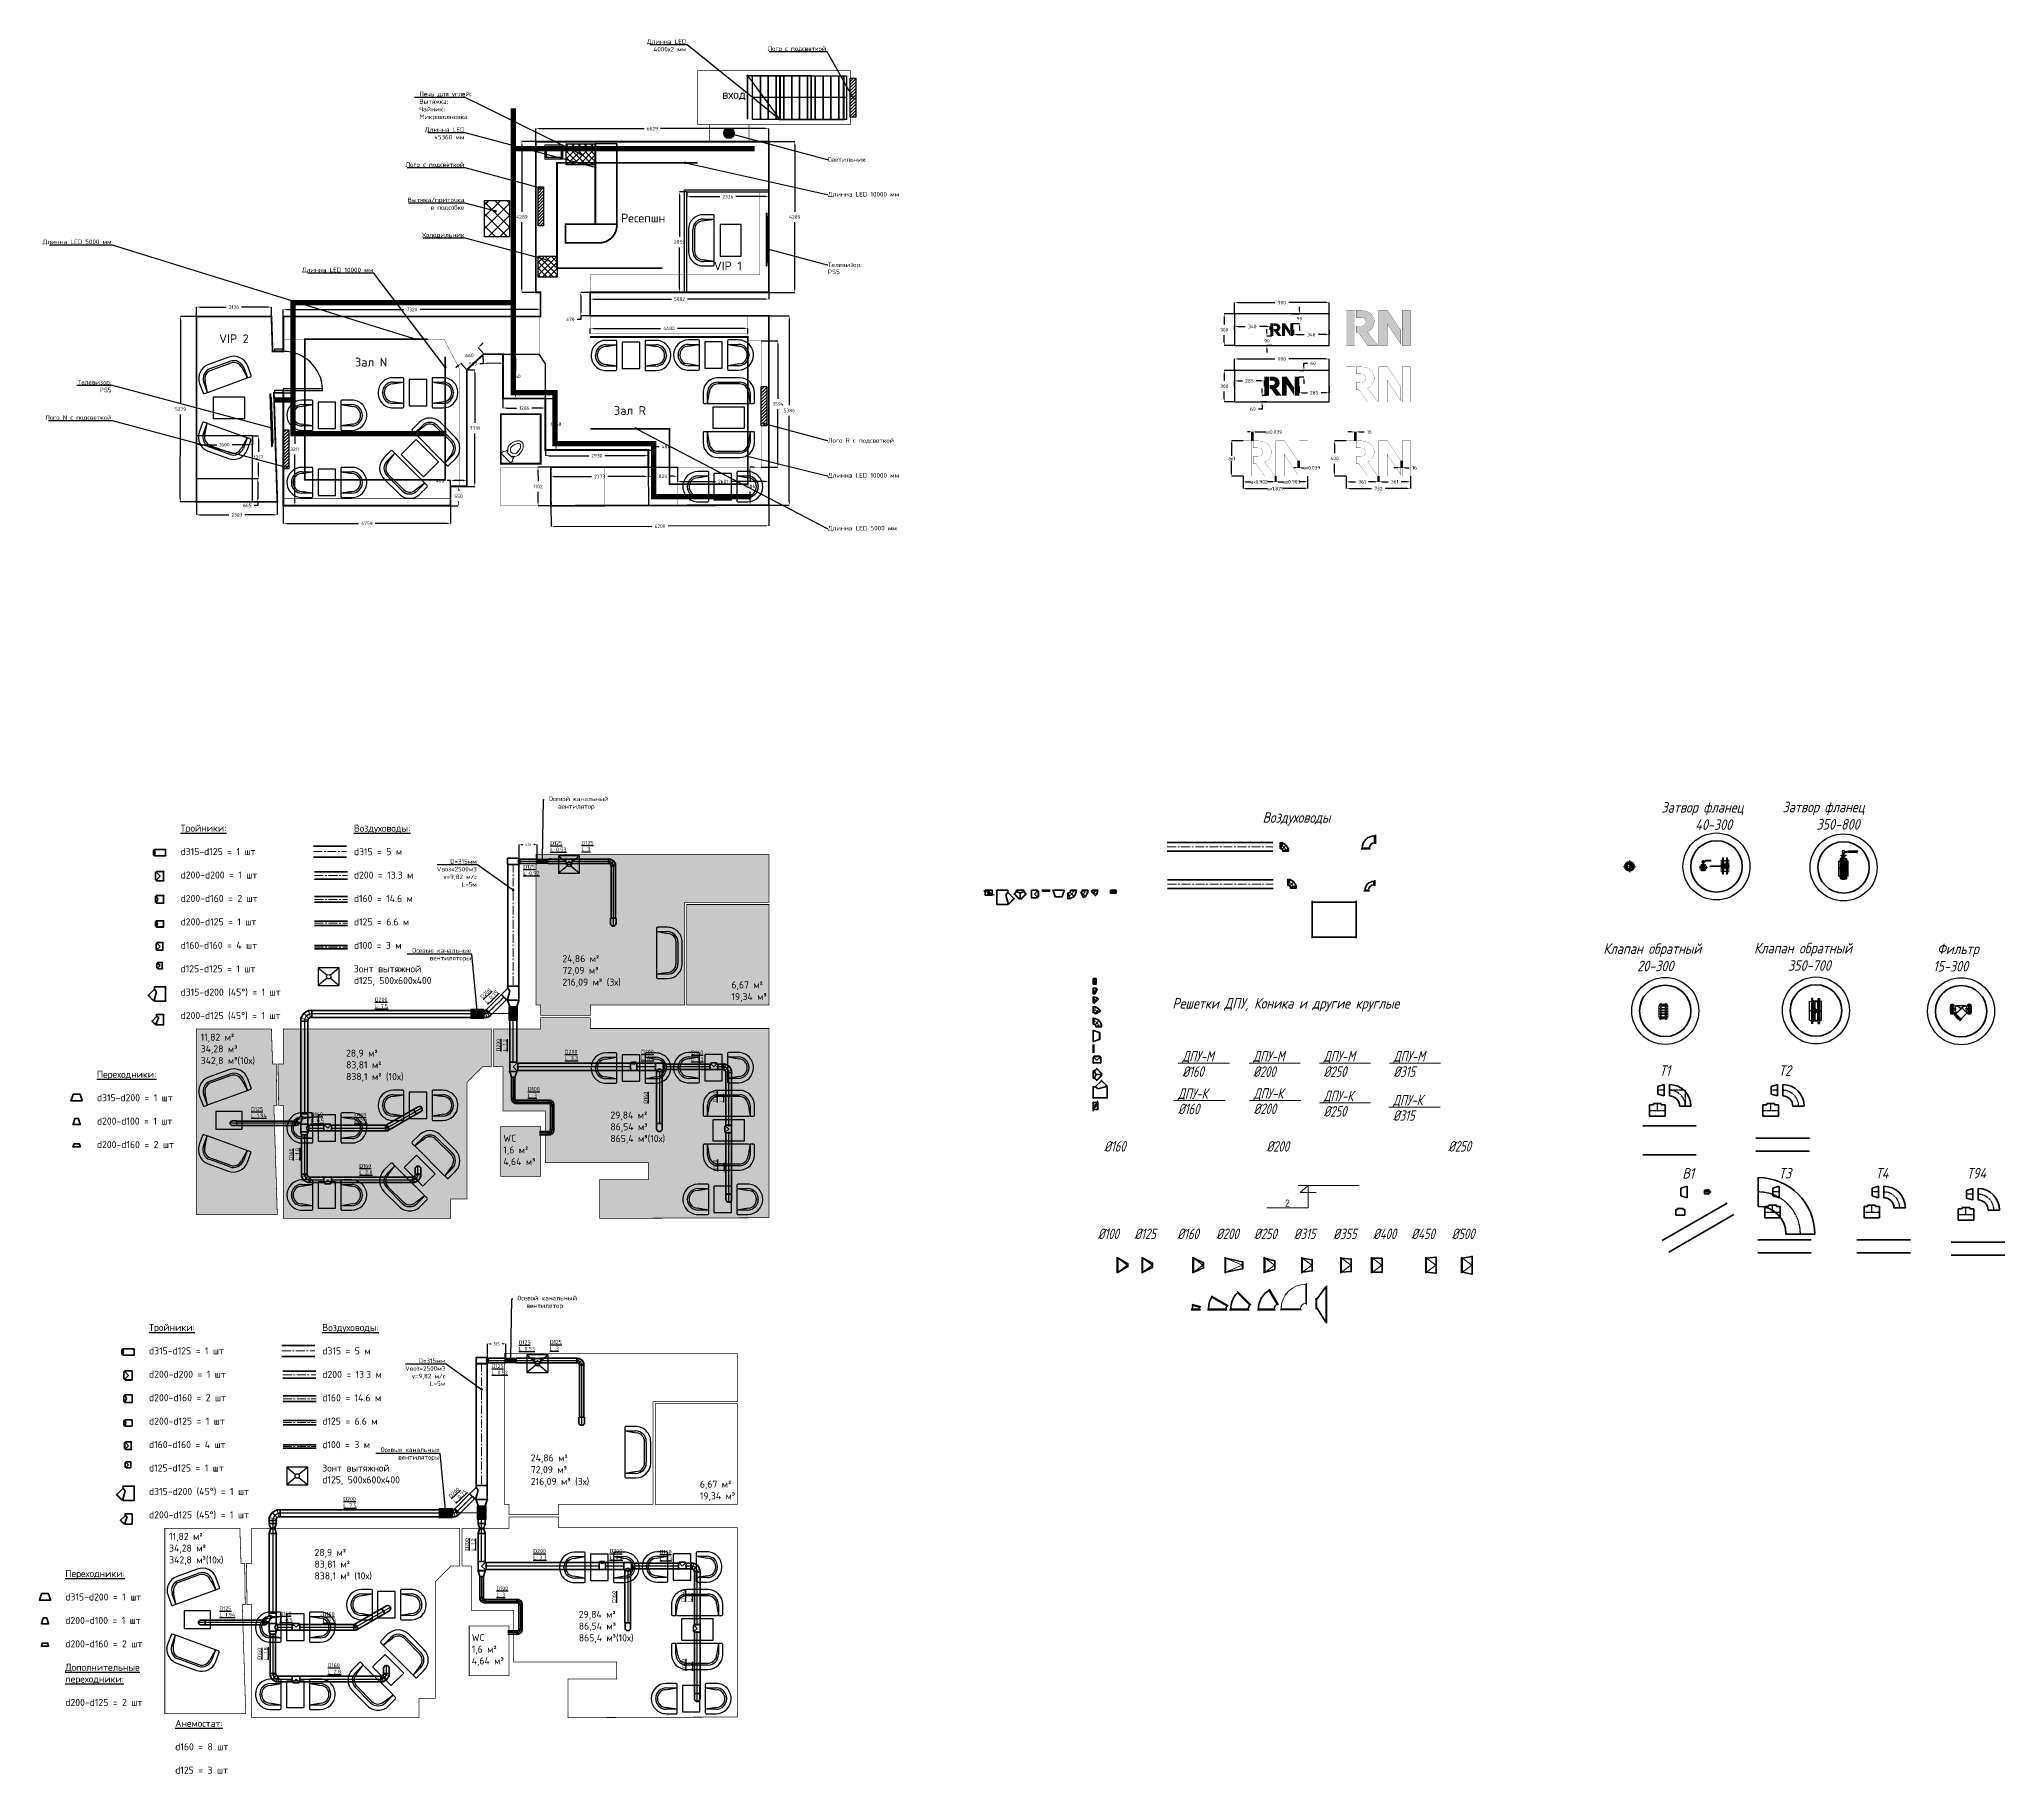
# Model space of a CAD drawing. Header units: metres. Extents: x -2077 to 53851, y -33309 to 16054.
import ezdxf
from ezdxf import colors
from ezdxf.entities.mleader import LeaderData, LeaderLine
from ezdxf.enums import TextEntityAlignment as Align
from ezdxf.math import Vec2, Vec3

# ---------------------------------------------------------------- set-up
doc = ezdxf.new("R2010")
doc.units = ezdxf.units.M
for name, pattern in [('CENTER', [2, 1.25, -0.25, 0.25, -0.25]), ('HIDDEN', [0.375, 0.25, -0.125]), ('K5LT_BASIC', [0]), ('осевая', [50.8, 31.75, -6.35, 6.35, -6.35])]:
    doc.linetypes.add(name, pattern=pattern)
for name, color, linetype, lineweight in [('Fasonina KRUGLIE', 152, 'Continuous', 9), ('OV', 7, 'Continuous', 9), ('WC', 170, 'Continuous', 9), ('Вытяжка', 152, 'Continuous', 50), ('гвс.В1', 7, 'Continuous', 60), ('гвс.Т3', 210, 'Continuous', 60), ('гвс.Т4', 140, 'Continuous', 60), ('Запорная арматура', 7, 'Continuous', 20), ('О.подача', 1, 'Continuous', 60), ('Обратка', 5, 'Continuous', 60), ('Осевые линии', 7, 'CENTER', 9), ('Приток', 1, 'Continuous', 50), ('Т96 подпитка', 40, 'Continuous', 60), ('Текст', 7, 'Continuous', 5), ('ТХ_Трубы_детали', 1, 'Continuous', 60)]:
    doc.layers.add(name, color=color, linetype=linetype, lineweight=lineweight)
doc.layers.add('Fasonina_PRIAMOYG', color=7, linetype='Continuous', lineweight=9, true_color=0x003800)
for name, color, linetype in [('RV_Вытяжка', 7, 'Continuous'), ('RV_Мягкая мебель', 7, 'Continuous'), ('RV_Пвышенные', 65, 'Continuous'), ('RV_Размеры', 7, 'Continuous'), ('RV_Свет', 7, 'Continuous'), ('RV_Столы', 7, 'Continuous'), ('Системный слой VIEW1', 7, 'Continuous'), ('Стены', 252, 'Continuous'), ('ТХ_Оси труб.', 3, 'осевая')]:
    doc.layers.add(name, color=color, linetype=linetype)
doc.styles.add('CIBT', font='romand.shx', dxfattribs={"width": 0.8, "oblique": 15})
doc.styles.add('IP', font='isocpeur.ttf')
doc.styles.add('Роман', font='isocpeur.ttf', dxfattribs={"height": 80})
doc.dimstyles.new('Роман', dxfattribs={"dimtxt": 130, "dimasz": 100, "dimexe": 0.18, "dimexo": 0.0625, "dimgap": 100, "dimtad": 0, "dimtih": 1, "dimtoh": 1, "dimdec": 0, "dimzin": 0, "dimdsep": 46, "dimtxsty": 'Роман', "dimcen": 0.09, "dimadec": 0, "dimazin": 0, "dimtfac": 1, "dimtdec": 0, "dimtofl": 0, "dimtmove": 0, "dimatfit": 3, "dimfxl": 1, "dimtolj": 1, "dimtzin": 0, "dimarcsym": 0})
pattern_1 = [(45, (-110096.05, 21652.62), (-89.80256, 89.80256), []), (135, (-110096.05, 21652.62), (-89.80256, -89.80256), [])]

# ---------------------------------------------------------------- blocks, each defined once
blk = doc.blocks.new('*D60')
at = {"color": 0, "lineweight": -2, "transparency": 16777216}
for p, q in [((32185, 3625), (32185, 3266)), ((34014, 3625), (34014, 3266)), ((32245, 3267), (32875, 3267)), ((33954, 3267), (33325, 3267))]:
    blk.add_line(p, q, dxfattribs=at)
at = {"color": 0, "transparency": 16777216}
for points in [[(32245, 3277), (32245, 3257), (32185, 3267)], [(33954, 3277), (33954, 3257), (34014, 3267)]]:
    blk.add_solid(points, dxfattribs=at)
at = {"layer": 'Defpoints', "color": 0, "transparency": 16777216}
for p in [(32185, 3625, 1), (34014, 3625, 1), (34014, 3267)]:
    blk.add_point(p, dxfattribs=at)
at = {"color": 0, "transparency": 16777216, "insert": (33100, 3267), "char_height": 100, "attachment_point": 5, "style": 'Роман'}
blk.add_mtext('\\A1;aх1.829', dxfattribs=at)
blk = doc.blocks.new('*D61')
at = {"color": 0, "lineweight": -2, "transparency": 16777216}
for p, q in [((32185, 4625), (31853, 4625)), ((31853, 4565), (31853, 4195)), ((31853, 3685), (31853, 4055)), ((32185, 3625), (31853, 3625))]:
    blk.add_line(p, q, dxfattribs=at)
at = {"color": 0, "transparency": 16777216}
for points in [[(31843, 4565), (31863, 4565), (31853, 4625)], [(31843, 3685), (31863, 3685), (31853, 3625)]]:
    blk.add_solid(points, dxfattribs=at)
at = {"layer": 'Defpoints', "color": 0, "transparency": 16777216}
for p in [(32185, 4625, 1), (31853, 3625), (32185, 3625)]:
    blk.add_point(p, dxfattribs=at)
at = {"color": 0, "transparency": 16777216, "insert": (31853, 4125), "char_height": 100, "attachment_point": 5, "style": 'Роман'}
blk.add_mtext('\\A1;aх1', dxfattribs=at)
blk = doc.blocks.new('*D62')
at = {"color": 0, "lineweight": -2, "transparency": 16777216}
for p, q in [((32185, 3624), (32185, 3460)), ((32245, 3460), (32401, 3460)), ((33027, 3460), (32871, 3460)), ((33087, 3625), (33087, 3460))]:
    blk.add_line(p, q, dxfattribs=at)
at = {"color": 0, "transparency": 16777216}
for points in [[(32245, 3470), (32245, 3450), (32185, 3460)], [(33027, 3470), (33027, 3450), (33087, 3460)]]:
    blk.add_solid(points, dxfattribs=at)
at = {"layer": 'Defpoints', "color": 0, "transparency": 16777216}
for p in [(32185, 3625), (33087, 3625, 1), (33087, 3460)]:
    blk.add_point(p, dxfattribs=at)
at = {"color": 0, "transparency": 16777216, "insert": (32636, 3460), "char_height": 100, "attachment_point": 5, "style": 'Роман'}
blk.add_mtext('\\A1;aх0.902', dxfattribs=at)
blk = doc.blocks.new('*D63')
at = {"color": 0, "lineweight": -2, "transparency": 16777216}
for p, q in [((33111, 3625), (33111, 3460)), ((33171, 3460), (33328, 3460)), ((33954, 3460), (33798, 3460)), ((34014, 3625), (34014, 3460))]:
    blk.add_line(p, q, dxfattribs=at)
at = {"color": 0, "transparency": 16777216}
for points in [[(33171, 3470), (33171, 3450), (33111, 3460)], [(33954, 3470), (33954, 3450), (34014, 3460)]]:
    blk.add_solid(points, dxfattribs=at)
at = {"layer": 'Defpoints', "color": 0, "transparency": 16777216}
for p in [(33111, 3625, 1), (34014, 3625), (34014, 3460)]:
    blk.add_point(p, dxfattribs=at)
at = {"color": 0, "transparency": 16777216, "insert": (33563, 3460), "char_height": 100, "attachment_point": 5, "style": 'Роман'}
blk.add_mtext('\\A1;aх0.903', dxfattribs=at)
blk = doc.blocks.new('*D64')
at = {"color": 0, "lineweight": -2, "transparency": 16777216}
for p, q in [((33739, 4059), (33739, 3861)), ((33778, 4059), (33778, 3861)), ((33679, 3861), (33619, 3861)), ((33838, 3861), (33898, 3861))]:
    blk.add_line(p, q, dxfattribs=at)
at = {"color": 0, "transparency": 16777216}
for points in [[(33679, 3871), (33679, 3851), (33739, 3861)], [(33838, 3871), (33838, 3851), (33778, 3861)]]:
    blk.add_solid(points, dxfattribs=at)
at = {"layer": 'Defpoints', "color": 0, "transparency": 16777216}
for p in [(33739, 4059, 1), (33778, 4059, 1), (33778, 3861)]:
    blk.add_point(p, dxfattribs=at)
at = {"color": 0, "transparency": 16777216, "insert": (34133, 3861), "char_height": 100, "attachment_point": 5, "style": 'Роман'}
blk.add_mtext('\\A1;aх0.039', dxfattribs=at)
blk = doc.blocks.new('*D65')
at = {"color": 0, "lineweight": -2, "transparency": 16777216}
for p, q in [((32366, 4881), (32306, 4881)), ((32426, 4625), (32426, 4881)), ((32465, 4625), (32465, 4881)), ((32525, 4881), (32819, 4881))]:
    blk.add_line(p, q, dxfattribs=at)
at = {"color": 0, "transparency": 16777216}
for points in [[(32366, 4891), (32366, 4871), (32426, 4881)], [(32525, 4891), (32525, 4871), (32465, 4881)]]:
    blk.add_solid(points, dxfattribs=at)
at = {"layer": 'Defpoints', "color": 0, "transparency": 16777216}
for p in [(32426, 4881), (32426, 4625, 1), (32465, 4625, 1)]:
    blk.add_point(p, dxfattribs=at)
at = {"color": 0, "transparency": 16777216, "insert": (33044, 4881), "char_height": 100, "attachment_point": 5, "style": 'Роман'}
blk.add_mtext('\\A1;aх0.039', dxfattribs=at)
blk = doc.blocks.new('*D66')
at = {"color": 0, "lineweight": -2, "transparency": 16777216}
for p, q in [((35115, 3625), (35115, 3266)), ((36944, 3625), (36944, 3266)), ((35215, 3267), (35834, 3267)), ((36844, 3267), (36224, 3267))]:
    blk.add_line(p, q, dxfattribs=at)
at = {"color": 0, "transparency": 16777216}
for points in [[(35215, 3283), (35215, 3250), (35115, 3267)], [(36844, 3283), (36844, 3250), (36944, 3267)]]:
    blk.add_solid(points, dxfattribs=at)
at = {"layer": 'Defpoints', "color": 0, "transparency": 16777216}
for p in [(35115, 3625, 1), (36944, 3625, 1), (36944, 3267)]:
    blk.add_point(p, dxfattribs=at)
at = {"color": 0, "transparency": 16777216, "insert": (36029, 3267), "char_height": 100, "attachment_point": 5, "style": 'Роман'}
blk.add_mtext('\\A1;732', dxfattribs=at)
blk = doc.blocks.new('*D67')
at = {"color": 0, "lineweight": -2, "transparency": 16777216}
for p, q in [((35115, 4625), (34782, 4625)), ((34782, 4525), (34782, 4275)), ((34782, 3725), (34782, 3975)), ((35115, 3625), (34782, 3625))]:
    blk.add_line(p, q, dxfattribs=at)
at = {"color": 0, "transparency": 16777216}
for points in [[(34766, 4525), (34799, 4525), (34782, 4625)], [(34766, 3725), (34799, 3725), (34782, 3625)]]:
    blk.add_solid(points, dxfattribs=at)
at = {"layer": 'Defpoints', "color": 0, "transparency": 16777216}
for p in [(35115, 4625, 1), (34782, 3625), (35115, 3625)]:
    blk.add_point(p, dxfattribs=at)
at = {"color": 0, "transparency": 16777216, "insert": (34782, 4125), "char_height": 100, "attachment_point": 5, "style": 'Роман'}
blk.add_mtext('\\A1;400', dxfattribs=at)
blk = doc.blocks.new('*D68')
at = {"color": 0, "lineweight": -2, "transparency": 16777216}
for p, q in [((35115, 3624), (35115, 3460)), ((35215, 3460), (35381, 3460)), ((35917, 3460), (35751, 3460)), ((36017, 3625), (36017, 3460))]:
    blk.add_line(p, q, dxfattribs=at)
at = {"color": 0, "transparency": 16777216}
for points in [[(35215, 3476), (35215, 3443), (35115, 3460)], [(35917, 3476), (35917, 3443), (36017, 3460)]]:
    blk.add_solid(points, dxfattribs=at)
at = {"layer": 'Defpoints', "color": 0, "transparency": 16777216}
for p in [(35115, 3625), (36017, 3625, 1), (36017, 3460)]:
    blk.add_point(p, dxfattribs=at)
at = {"color": 0, "transparency": 16777216, "insert": (35566, 3460), "char_height": 100, "attachment_point": 5, "style": 'Роман'}
blk.add_mtext('\\A1;361', dxfattribs=at)
blk = doc.blocks.new('*D69')
at = {"color": 0, "lineweight": -2, "transparency": 16777216}
for p, q in [((36040, 3625), (36040, 3460)), ((36140, 3460), (36307, 3460)), ((36844, 3460), (36677, 3460)), ((36944, 3625), (36944, 3460))]:
    blk.add_line(p, q, dxfattribs=at)
at = {"color": 0, "transparency": 16777216}
for points in [[(36140, 3477), (36140, 3443), (36040, 3460)], [(36844, 3477), (36844, 3443), (36944, 3460)]]:
    blk.add_solid(points, dxfattribs=at)
at = {"layer": 'Defpoints', "color": 0, "transparency": 16777216}
for p in [(36040, 3625, 1), (36944, 3625), (36944, 3460)]:
    blk.add_point(p, dxfattribs=at)
at = {"color": 0, "transparency": 16777216, "insert": (36492, 3460), "char_height": 100, "attachment_point": 5, "style": 'Роман'}
blk.add_mtext('\\A1;361', dxfattribs=at)
blk = doc.blocks.new('*D70')
at = {"color": 0, "lineweight": -2, "transparency": 16777216}
for p, q in [((36668, 4059), (36668, 3861)), ((36707, 4059), (36707, 3861)), ((36568, 3861), (36468, 3861)), ((36807, 3861), (36907, 3861))]:
    blk.add_line(p, q, dxfattribs=at)
at = {"color": 0, "transparency": 16777216}
for points in [[(36568, 3878), (36568, 3844), (36668, 3861)], [(36807, 3878), (36807, 3844), (36707, 3861)]]:
    blk.add_solid(points, dxfattribs=at)
at = {"layer": 'Defpoints', "color": 0, "transparency": 16777216}
for p in [(36668, 4059, 1), (36707, 4059, 1), (36707, 3861)]:
    blk.add_point(p, dxfattribs=at)
at = {"color": 0, "transparency": 16777216, "insert": (37057, 3861), "char_height": 100, "attachment_point": 5, "style": 'Роман'}
blk.add_mtext('\\A1;16', dxfattribs=at)
blk = doc.blocks.new('*D71')
at = {"color": 0, "lineweight": -2, "transparency": 16777216}
for p, q in [((35255, 4881), (35155, 4881)), ((35355, 4625), (35355, 4881)), ((35394, 4625), (35394, 4881)), ((35494, 4881), (35622, 4881))]:
    blk.add_line(p, q, dxfattribs=at)
at = {"color": 0, "transparency": 16777216}
for points in [[(35255, 4898), (35255, 4865), (35355, 4881)], [(35494, 4898), (35494, 4865), (35394, 4881)]]:
    blk.add_solid(points, dxfattribs=at)
at = {"layer": 'Defpoints', "color": 0, "transparency": 16777216}
for p in [(35355, 4881), (35355, 4625, 1), (35394, 4625, 1)]:
    blk.add_point(p, dxfattribs=at)
at = {"color": 0, "transparency": 16777216, "insert": (35772, 4881), "char_height": 100, "attachment_point": 5, "style": 'Роман'}
blk.add_mtext('\\A1;16', dxfattribs=at)
blk = doc.blocks.new('*D72')
at = {"color": 0, "lineweight": -2, "transparency": 16777216}
for p, q in [((31931, 8237), (31642, 8237)), ((31642, 8137), (31642, 7937)), ((31642, 7437), (31642, 7637)), ((31931, 7337), (31642, 7337))]:
    blk.add_line(p, q, dxfattribs=at)
at = {"color": 0, "transparency": 16777216}
for points in [[(31626, 8137), (31659, 8137), (31642, 8237)], [(31626, 7437), (31659, 7437), (31642, 7337)]]:
    blk.add_solid(points, dxfattribs=at)
at = {"layer": 'Defpoints', "color": 0, "transparency": 16777216}
for p in [(31931, 8237), (31642, 7337), (31931, 7337)]:
    blk.add_point(p, dxfattribs=at)
at = {"color": 0, "transparency": 16777216, "insert": (31642, 7787), "char_height": 100, "attachment_point": 5, "style": 'Роман'}
blk.add_mtext('\\A1;300', dxfattribs=at)
blk = doc.blocks.new('*D73')
at = {"color": 0, "lineweight": -2, "transparency": 16777216}
for p, q in [((31931, 8237), (31931, 8561)), ((32031, 8561), (33086, 8561)), ((34531, 8561), (33476, 8561)), ((34631, 8237), (34631, 8561))]:
    blk.add_line(p, q, dxfattribs=at)
at = {"color": 0, "transparency": 16777216}
for points in [[(32031, 8578), (32031, 8545), (31931, 8561)], [(34531, 8578), (34531, 8545), (34631, 8561)]]:
    blk.add_solid(points, dxfattribs=at)
at = {"layer": 'Defpoints', "color": 0, "transparency": 16777216}
for p in [(34631, 8561), (31931, 8237), (34631, 8237)]:
    blk.add_point(p, dxfattribs=at)
at = {"color": 0, "transparency": 16777216, "insert": (33281, 8561), "char_height": 100, "attachment_point": 5, "style": 'Роман'}
blk.add_mtext('\\A1;900', dxfattribs=at)
blk = doc.blocks.new('*D74')
at = {"color": 0, "lineweight": -2, "transparency": 16777216}
for p, q in [((31931, 7787), (31931, 7880)), ((32031, 7880), (32241, 7880)), ((32852, 7880), (32641, 7880)), ((32952, 7787), (32952, 7880))]:
    blk.add_line(p, q, dxfattribs=at)
at = {"color": 0, "transparency": 16777216}
for points in [[(32031, 7897), (32031, 7863), (31931, 7880)], [(32852, 7897), (32852, 7863), (32952, 7880)]]:
    blk.add_solid(points, dxfattribs=at)
at = {"layer": 'Defpoints', "color": 0, "transparency": 16777216}
for p in [(32952, 7880), (31931, 7787), (32952, 7787)]:
    blk.add_point(p, dxfattribs=at)
at = {"color": 0, "transparency": 16777216, "insert": (32441, 7880), "char_height": 100, "attachment_point": 5, "style": 'Роман'}
blk.add_mtext('\\A1;340', dxfattribs=at)
blk = doc.blocks.new('*D75')
at = {"color": 0, "lineweight": -2, "transparency": 16777216}
for p, q in [((33610, 7787), (33610, 7650)), ((33710, 7650), (33920, 7650)), ((34531, 7650), (34320, 7650)), ((34631, 7787), (34631, 7650))]:
    blk.add_line(p, q, dxfattribs=at)
at = {"color": 0, "transparency": 16777216}
for points in [[(33710, 7667), (33710, 7633), (33610, 7650)], [(34531, 7667), (34531, 7633), (34631, 7650)]]:
    blk.add_solid(points, dxfattribs=at)
at = {"layer": 'Defpoints', "color": 0, "transparency": 16777216}
for p in [(33610, 7787), (34631, 7787), (34631, 7650)]:
    blk.add_point(p, dxfattribs=at)
at = {"color": 0, "transparency": 16777216, "insert": (34120, 7650), "char_height": 100, "attachment_point": 5, "style": 'Роман'}
blk.add_mtext('\\A1;340', dxfattribs=at)
blk = doc.blocks.new('*D76')
at = {"color": 0, "lineweight": -2, "transparency": 16777216}
for p, q in [((33782, 8337), (33782, 8437)), ((33545, 8237), (33782, 8237)), ((33567, 7967), (33782, 7967)), ((33782, 7867), (33782, 7767))]:
    blk.add_line(p, q, dxfattribs=at)
at = {"color": 0, "transparency": 16777216}
for points in [[(33766, 8337), (33799, 8337), (33782, 8237)], [(33766, 7867), (33799, 7867), (33782, 7967)]]:
    blk.add_solid(points, dxfattribs=at)
at = {"layer": 'Defpoints', "color": 0, "transparency": 16777216}
for p in [(33545, 8237), (33567, 7967), (33782, 7967)]:
    blk.add_point(p, dxfattribs=at)
at = {"color": 0, "transparency": 16777216, "insert": (33782, 8102), "char_height": 100, "attachment_point": 5, "style": 'Роман'}
blk.add_mtext('\\A1;90', dxfattribs=at)
blk = doc.blocks.new('*D77')
at = {"color": 0, "lineweight": -2, "transparency": 16777216}
for p, q in [((32856, 7707), (32856, 7807)), ((32995, 7607), (32856, 7607)), ((32999, 7337), (32856, 7337)), ((32856, 7237), (32856, 7137))]:
    blk.add_line(p, q, dxfattribs=at)
at = {"color": 0, "transparency": 16777216}
for points in [[(32839, 7707), (32872, 7707), (32856, 7607)], [(32839, 7237), (32872, 7237), (32856, 7337)]]:
    blk.add_solid(points, dxfattribs=at)
at = {"layer": 'Defpoints', "color": 0, "transparency": 16777216}
for p in [(32856, 7607), (32995, 7607), (32999, 7337)]:
    blk.add_point(p, dxfattribs=at)
at = {"color": 0, "transparency": 16777216, "insert": (32856, 7472), "char_height": 100, "attachment_point": 5, "style": 'Роман'}
blk.add_mtext('\\A1;90', dxfattribs=at)
blk = doc.blocks.new('*D78')
at = {"color": 0, "lineweight": -2, "transparency": 16777216}
for p, q in [((31931, 6182), (31931, 6334)), ((32031, 6333), (32164, 6333)), ((32687, 6333), (32554, 6333)), ((32787, 6182), (32787, 6334))]:
    blk.add_line(p, q, dxfattribs=at)
at = {"color": 0, "transparency": 16777216}
for points in [[(32031, 6350), (32031, 6317), (31931, 6333)], [(32687, 6350), (32687, 6317), (32787, 6333)]]:
    blk.add_solid(points, dxfattribs=at)
at = {"layer": 'Defpoints', "color": 0, "transparency": 16777216}
for p in [(31931, 6182), (32787, 6333), (32787, 6182)]:
    blk.add_point(p, dxfattribs=at)
at = {"color": 0, "transparency": 16777216, "insert": (32359, 6333), "char_height": 100, "attachment_point": 5, "style": 'Роман'}
blk.add_mtext('\\A1;285', dxfattribs=at)
blk = doc.blocks.new('*D79')
at = {"color": 0, "lineweight": -2, "transparency": 16777216}
for p, q in [((33775, 6182), (33775, 5994)), ((34631, 6182), (34631, 5994)), ((33875, 5994), (34008, 5994)), ((34531, 5994), (34398, 5994))]:
    blk.add_line(p, q, dxfattribs=at)
at = {"color": 0, "transparency": 16777216}
for points in [[(33875, 6010), (33875, 5977), (33775, 5994)], [(34531, 6010), (34531, 5977), (34631, 5994)]]:
    blk.add_solid(points, dxfattribs=at)
at = {"layer": 'Defpoints', "color": 0, "transparency": 16777216}
for p in [(33775, 6182), (34631, 6182), (34631, 5994)]:
    blk.add_point(p, dxfattribs=at)
at = {"color": 0, "transparency": 16777216, "insert": (34203, 5994), "char_height": 100, "attachment_point": 5, "style": 'Роман'}
blk.add_mtext('\\A1;285', dxfattribs=at)
blk = doc.blocks.new('*D80')
at = {"color": 0, "lineweight": -2, "transparency": 16777216}
for p, q in [((33909, 6732), (33909, 6832)), ((33909, 6832), (34009, 6832)), ((33775, 6632), (33909, 6632)), ((33775, 6452), (33909, 6452)), ((33909, 6352), (33909, 6252))]:
    blk.add_line(p, q, dxfattribs=at)
at = {"color": 0, "transparency": 16777216}
for points in [[(33892, 6732), (33926, 6732), (33909, 6632)], [(33892, 6352), (33926, 6352), (33909, 6452)]]:
    blk.add_solid(points, dxfattribs=at)
at = {"layer": 'Defpoints', "color": 0, "transparency": 16777216}
for p in [(33775, 6632), (33775, 6452), (33909, 6632)]:
    blk.add_point(p, dxfattribs=at)
at = {"color": 0, "transparency": 16777216, "insert": (34169, 6832), "char_height": 100, "attachment_point": 5, "style": 'Роман'}
blk.add_mtext('\\A1;60', dxfattribs=at)
blk = doc.blocks.new('*D81')
at = {"color": 0, "lineweight": -2, "transparency": 16777216}
for p, q in [((32717, 6012), (32717, 6112)), ((32852, 5912), (32717, 5912)), ((32852, 5732), (32717, 5732)), ((32717, 5632), (32717, 5532)), ((32717, 5532), (32617, 5532))]:
    blk.add_line(p, q, dxfattribs=at)
at = {"color": 0, "transparency": 16777216}
for points in [[(32700, 6012), (32733, 6012), (32717, 5912)], [(32700, 5632), (32733, 5632), (32717, 5732)]]:
    blk.add_solid(points, dxfattribs=at)
at = {"layer": 'Defpoints', "color": 0, "transparency": 16777216}
for p in [(32717, 5732), (32852, 5912), (32852, 5732)]:
    blk.add_point(p, dxfattribs=at)
at = {"color": 0, "transparency": 16777216, "insert": (32457, 5532), "char_height": 100, "attachment_point": 5, "style": 'Роман'}
blk.add_mtext('\\A1;60', dxfattribs=at)
blk = doc.blocks.new('*D82')
at = {"color": 0, "lineweight": -2, "transparency": 16777216}
for p, q in [((31931, 6632), (31642, 6632)), ((31642, 6532), (31642, 6332)), ((31642, 5832), (31642, 6032)), ((31931, 5732), (31642, 5732))]:
    blk.add_line(p, q, dxfattribs=at)
at = {"color": 0, "transparency": 16777216}
for points in [[(31626, 6532), (31659, 6532), (31642, 6632)], [(31626, 5832), (31659, 5832), (31642, 5732)]]:
    blk.add_solid(points, dxfattribs=at)
at = {"layer": 'Defpoints', "color": 0, "transparency": 16777216}
for p in [(31931, 6632), (31642, 5732), (31931, 5732)]:
    blk.add_point(p, dxfattribs=at)
at = {"color": 0, "transparency": 16777216, "insert": (31642, 6182), "char_height": 100, "attachment_point": 5, "style": 'Роман'}
blk.add_mtext('\\A1;300', dxfattribs=at)
blk = doc.blocks.new('*D83')
at = {"color": 0, "lineweight": -2, "transparency": 16777216}
for p, q in [((31931, 6632), (31931, 6956)), ((32031, 6956), (33086, 6956)), ((34531, 6956), (33476, 6956)), ((34631, 6632), (34631, 6956))]:
    blk.add_line(p, q, dxfattribs=at)
at = {"color": 0, "transparency": 16777216}
for points in [[(32031, 6973), (32031, 6940), (31931, 6956)], [(34531, 6973), (34531, 6940), (34631, 6956)]]:
    blk.add_solid(points, dxfattribs=at)
at = {"layer": 'Defpoints', "color": 0, "transparency": 16777216}
for p in [(34631, 6956), (31931, 6632), (34631, 6632)]:
    blk.add_point(p, dxfattribs=at)
at = {"color": 0, "transparency": 16777216, "insert": (33281, 6956), "char_height": 100, "attachment_point": 5, "style": 'Роман'}
blk.add_mtext('\\A1;900', dxfattribs=at)
blk = doc.blocks.new('K100')
at = {"color": 0}
for p, q in [((-9, 90), (-9, 0)), ((-5, 90), (-9, 90)), ((-5, 0), (-5, 90)), ((-9, 0), (-5, 0))]:
    blk.add_line(p, q, dxfattribs=at)
for points in [[(-95, -20), (-95, 0), (-100, 0), (-100, -20)], [(0, -20), (0, 0), (-5, 0), (-5, -20)]]:
    blk.add_lwpolyline(points, close=True, dxfattribs=at)
blk.add_arc((-5, 0), 90.1, 92.5448, 180, dxfattribs=at)
blk = doc.blocks.new('Экран')
at = {"color": 0}
for p, q in [((-39, 750), (-14, 750)), ((-39, 750), (-39, -750)), ((-14, 750), (-14, -750)), ((-14, 664), (0, 651)), ((0, 651), (0, -651)), ((-39, -750), (-14, -750)), ((-14, -664), (0, -651))]:
    blk.add_line(p, q, dxfattribs=at)
blk = doc.blocks.new('UniTAZZ_1')
for p, q in [((-190, -76), (-190, 0)), ((190, 0), (-190, 0)), ((190, 0), (190, -76)), ((-102, -140), (-102, -182)), ((-102, -140), (102, -140)), ((102, -140), (102, -182))]:
    blk.add_line(p, q)
at = {"extrusion": (0, 0, -1)}
for centre, major_axis, start_param, end_param in [((-307, -203), (122, 122), -0.043451, 0.814408), ((0, -343), (-135, 135), 5.497787, 6.506047), ((296, -343), (344, 344), 3.673669, 3.92699), ((150, -381), (-237, 237), 4.939188, 5.244466), ((58, -438), (160, 160), 2.941475, 3.368391), ((0, -343), (-80.8, 80.8), 5.497787, 8.63938), ((296, -343), (-290, 290), 5.244466, 5.497787), ((150, -381), (183, 183), 3.368391, 3.673669), ((58, -438), (107, 107), 2.941475, 3.368391), ((-58, -438), (-107, 107), 2.914794, 3.34171), ((-58, -438), (-160, 160), 2.914794, 3.34171), ((-150, -381), (-183, 183), 2.609516, 2.914794), ((-296, -343), (290, 290), 0.785399, 1.038719), ((0, -343), (135, 135), -0.222862, 0.785398), ((307, -203), (-122, 122), 5.468777, 6.326636), ((-150, -381), (237, 237), 1.03872, 1.343998), ((-296, -343), (344, 344), 0.785399, 1.03872), ((0, -525), (-86.5, 86.5), 3.926992, 4.512271), ((0, -525), (-32.7, 32.7), 3.926991, 4.51227), ((0, -525), (32.7, 32.7), 1.770915, 2.356194), ((0, -525), (86.5, 86.5), 1.770915, 2.356194)]:
    blk.add_ellipse(centre, major_axis=major_axis, ratio=1, start_param=start_param, end_param=end_param, dxfattribs=at)
blk = doc.blocks.new('Mojka_2')
for p, q in [((175, -105), (225, -105)), ((200, -80), (200, -130))]:
    blk.add_line(p, q)
for points in [[(450, 0), (450, -400), (-60, -400), (-60, 0)], [(400, -50), (400, -350), (-10, -350), (-10, -50)]]:
    blk.add_lwpolyline(points, close=True)
blk.add_lwpolyline([(400, -370), (-10, -370, -0.414214), (-30, -350), (-30, -50, -0.414214), (-10, -30), (400, -30, -0.414214), (420, -50), (420, -350, -0.414214)], format="xyb", close=True)
blk.add_circle((200, -105), 25)
blk = doc.blocks.new('*U694')
at = {"layer": 'RV_Мягкая мебель'}
for p, q in [((-730, -180), (-730, -460)), ((-605, -150), (-700, -150)), ((-553, -483), (-605, -150)), ((-605, -460), (-605, -150)), ((605, -150), (553, -483)), ((700, -150), (605, -150)), ((605, -150), (605, -460)), ((730, -460), (730, -180)), ((305, -760), (-305, -760)), ((-305, -885), (305, -885))]:
    blk.add_line(p, q, dxfattribs=at)
blk.add_lwpolyline([(603, -170, 0.315615), (575, -150), (-575, -150, 0.315615), (-603, -170)], format="xyb", dxfattribs=at)
at = {"layer": 'RV_Мягкая мебель', "flags": 128}
blk.add_lwpolyline([(-305, -709), (305, -709)], dxfattribs=at)
at = {"layer": 'RV_Мягкая мебель'}
for centre, radius, start, end in [((-700, -180), 30, 90, 180), ((-305, -460), 425, 180, 270), ((-305, -460), 300, 180, 270), ((-305, -460), 249, 185.1944, 270), ((305, -460), 425, 270, 0), ((305, -460), 300, 270, 0), ((305, -460), 249, 270, 354.8056), ((700, -180), 30, 0, 90)]:
    blk.add_arc(centre, radius, start, end, dxfattribs=at)
blk = doc.blocks.new('*U693')
at = {"layer": 'RV_Мягкая мебель'}
for p, q in [((-730, -180), (-730, -460)), ((-605, -150), (-700, -150)), ((-553, -483), (-605, -150)), ((-605, -460), (-605, -150)), ((605, -150), (553, -483)), ((700, -150), (605, -150)), ((605, -150), (605, -460)), ((730, -460), (730, -180)), ((305, -760), (-305, -760)), ((-305, -885), (305, -885))]:
    blk.add_line(p, q, dxfattribs=at)
blk.add_lwpolyline([(603, -170, 0.315615), (575, -150), (-575, -150, 0.315615), (-603, -170)], format="xyb", dxfattribs=at)
at = {"layer": 'RV_Мягкая мебель', "flags": 128}
blk.add_lwpolyline([(-305, -709), (305, -709)], dxfattribs=at)
at = {"layer": 'RV_Мягкая мебель'}
for centre, radius, start, end in [((-700, -180), 30, 90, 180), ((-305, -460), 425, 180, 270), ((-305, -460), 300, 180, 270), ((-305, -460), 249, 185.1944, 270), ((305, -460), 425, 270, 0), ((305, -460), 300, 270, 0), ((305, -460), 249, 270, 354.8056), ((700, -180), 30, 0, 90)]:
    blk.add_arc(centre, radius, start, end, dxfattribs=at)
blk = doc.blocks.new('*U652')
blk.add_lwpolyline([(193468, -15077), (194368, -15077), (194368, -14477), (193468, -14477)], close=True)
blk = doc.blocks.new('*U692')
at = {"layer": 'RV_Мягкая мебель'}
for p, q in [((-430, -180), (-430, -460)), ((-305, -150), (-400, -150)), ((-253, -483), (-305, -150)), ((-305, -460), (-305, -150)), ((305, -150), (253, -483)), ((400, -150), (305, -150)), ((305, -150), (305, -460)), ((430, -460), (430, -180)), ((5, -760), (-5, -760)), ((-5, -885), (5, -885))]:
    blk.add_line(p, q, dxfattribs=at)
blk.add_lwpolyline([(303, -170, 0.315615), (275, -150), (-275, -150, 0.315615), (-303, -170)], format="xyb", dxfattribs=at)
at = {"layer": 'RV_Мягкая мебель', "flags": 128}
blk.add_lwpolyline([(-5, -709), (5, -709)], dxfattribs=at)
at = {"layer": 'RV_Мягкая мебель'}
for centre, radius, start, end in [((-400, -180), 30, 90, 180), ((-5, -460), 425, 180, 270), ((-5, -460), 300, 180, 270), ((-5, -460), 249, 185.1944, 270), ((5, -460), 425, 270, 0), ((5, -460), 300, 270, 0), ((5, -460), 249, 270, 354.8056), ((400, -180), 30, 0, 90)]:
    blk.add_arc(centre, radius, start, end, dxfattribs=at)
blk = doc.blocks.new('*U646')
blk.add_lwpolyline([(193543, -15027), (194293, -15027), (194293, -14527), (193543, -14527)], close=True)
blk = doc.blocks.new('*U695')
at = {"layer": 'RV_Мягкая мебель'}
for p, q in [((-730, -180), (-730, -460)), ((-605, -150), (-700, -150)), ((-553, -483), (-605, -150)), ((-605, -460), (-605, -150)), ((605, -150), (553, -483)), ((700, -150), (605, -150)), ((605, -150), (605, -460)), ((730, -460), (730, -180)), ((305, -760), (-305, -760)), ((-305, -885), (305, -885))]:
    blk.add_line(p, q, dxfattribs=at)
blk.add_lwpolyline([(603, -170, 0.315615), (575, -150), (-575, -150, 0.315615), (-603, -170)], format="xyb", dxfattribs=at)
at = {"layer": 'RV_Мягкая мебель', "flags": 128}
blk.add_lwpolyline([(-305, -709), (305, -709)], dxfattribs=at)
at = {"layer": 'RV_Мягкая мебель'}
for centre, radius, start, end in [((-700, -180), 30, 90, 180), ((-305, -460), 425, 180, 270), ((-305, -460), 300, 180, 270), ((-305, -460), 249, 185.1944, 270), ((305, -460), 425, 270, 0), ((305, -460), 300, 270, 0), ((305, -460), 249, 270, 354.8056), ((700, -180), 30, 0, 90)]:
    blk.add_arc(centre, radius, start, end, dxfattribs=at)
blk = doc.blocks.new('*U658')
blk.add_lwpolyline([(193468, -15077), (194368, -15077), (194368, -14477), (193468, -14477)], close=True)
blk = doc.blocks.new('*U655')
blk.add_lwpolyline([(193468, -15077), (194368, -15077), (194368, -14477), (193468, -14477)], close=True)
blk = doc.blocks.new('*U649')
blk.add_lwpolyline([(193468, -15077), (194368, -15077), (194368, -14477), (193468, -14477)], close=True)
blk = doc.blocks.new('*D98')
at = {"layer": 'Defpoints', "color": 0, "transparency": 16777216}
for p in [(18684, 13512), (12055, 13141), (18684, 13141)]:
    blk.add_point(p, dxfattribs=at)
at = {"layer": 'RV_Размеры', "color": 0, "lineweight": -2, "transparency": 16777216}
for p, q in [((12055, 13141), (12055, 13512)), ((12155, 13512), (15139, 13512)), ((18584, 13512), (15599, 13512)), ((18684, 13141), (18684, 13512))]:
    blk.add_line(p, q, dxfattribs=at)
at = {"layer": 'RV_Размеры', "color": 0, "transparency": 16777216}
for points in [[(12155, 13529), (12155, 13495), (12055, 13512)], [(18584, 13529), (18584, 13495), (18684, 13512)]]:
    blk.add_solid(points, dxfattribs=at)
at = {"layer": 'RV_Размеры', "color": 0, "transparency": 16777216, "insert": (15369, 13512), "char_height": 100, "attachment_point": 5, "style": 'Роман'}
blk.add_mtext('\\A1;6629', dxfattribs=at)
blk = doc.blocks.new('*D99')
at = {"layer": 'Defpoints', "color": 0, "transparency": 16777216}
for p in [(18684, 13141), (18684, 8852), (19422, 8852)]:
    blk.add_point(p, dxfattribs=at)
at = {"layer": 'RV_Размеры', "color": 0, "lineweight": -2, "transparency": 16777216}
for p, q in [((18684, 13141), (19423, 13141)), ((19422, 13041), (19422, 11147)), ((19422, 8952), (19422, 10847)), ((18684, 8852), (19423, 8852))]:
    blk.add_line(p, q, dxfattribs=at)
at = {"layer": 'RV_Размеры', "color": 0, "transparency": 16777216}
for points in [[(19406, 13041), (19439, 13041), (19422, 13141)], [(19406, 8952), (19439, 8952), (19422, 8852)]]:
    blk.add_solid(points, dxfattribs=at)
at = {"layer": 'RV_Размеры', "color": 0, "transparency": 16777216, "insert": (19422, 10997), "char_height": 100, "attachment_point": 5, "style": 'Роман'}
blk.add_mtext('\\A1;4289', dxfattribs=at)
blk = doc.blocks.new('*D100')
at = {"layer": 'Defpoints', "color": 0, "transparency": 16777216}
for p in [(16348, 11711), (18684, 11711), (18684, 11577)]:
    blk.add_point(p, dxfattribs=at)
at = {"layer": 'RV_Размеры', "color": 0, "lineweight": -2, "transparency": 16777216}
for p, q in [((16348, 11711), (16348, 11577)), ((16448, 11577), (17286, 11577)), ((18584, 11577), (17746, 11577)), ((18684, 11711), (18684, 11577))]:
    blk.add_line(p, q, dxfattribs=at)
at = {"layer": 'RV_Размеры', "color": 0, "transparency": 16777216}
for points in [[(16448, 11593), (16448, 11560), (16348, 11577)], [(18584, 11593), (18584, 11560), (18684, 11577)]]:
    blk.add_solid(points, dxfattribs=at)
at = {"layer": 'RV_Размеры', "color": 0, "transparency": 16777216, "insert": (17516, 11577), "char_height": 100, "attachment_point": 5, "style": 'Роман'}
blk.add_mtext('\\A1;2336', dxfattribs=at)
blk = doc.blocks.new('*D101')
at = {"layer": 'Defpoints', "color": 0, "transparency": 16777216}
for p in [(16348, 11711), (16143, 8852), (16348, 8852)]:
    blk.add_point(p, dxfattribs=at)
at = {"layer": 'RV_Размеры', "color": 0, "lineweight": -2, "transparency": 16777216}
for p, q in [((16347, 11711), (16142, 11711)), ((16143, 11611), (16143, 10432)), ((16143, 8952), (16143, 10132)), ((16347, 8852), (16142, 8852))]:
    blk.add_line(p, q, dxfattribs=at)
at = {"layer": 'RV_Размеры', "color": 0, "transparency": 16777216}
for points in [[(16126, 11611), (16159, 11611), (16143, 11711)], [(16126, 8952), (16159, 8952), (16143, 8852)]]:
    blk.add_solid(points, dxfattribs=at)
at = {"layer": 'RV_Размеры', "color": 0, "transparency": 16777216, "insert": (16143, 10282), "char_height": 100, "attachment_point": 5, "style": 'Роман'}
blk.add_mtext('\\A1;2859', dxfattribs=at)
blk = doc.blocks.new('*D102')
at = {"layer": 'Defpoints', "color": 0, "transparency": 16777216}
for p in [(13602, 8852), (18684, 8852), (18684, 8659)]:
    blk.add_point(p, dxfattribs=at)
at = {"layer": 'RV_Размеры', "color": 0, "lineweight": -2, "transparency": 16777216}
for p, q in [((13602, 8852), (13602, 8658)), ((13702, 8659), (15913, 8659)), ((18584, 8659), (16373, 8659)), ((18684, 8852), (18684, 8658))]:
    blk.add_line(p, q, dxfattribs=at)
at = {"layer": 'RV_Размеры', "color": 0, "transparency": 16777216}
for points in [[(13702, 8675), (13702, 8642), (13602, 8659)], [(18584, 8675), (18584, 8642), (18684, 8659)]]:
    blk.add_solid(points, dxfattribs=at)
at = {"layer": 'RV_Размеры', "color": 0, "transparency": 16777216, "insert": (16143, 8659), "char_height": 100, "attachment_point": 5, "style": 'Роман'}
blk.add_mtext('\\A1;5082', dxfattribs=at)
blk = doc.blocks.new('*D103')
at = {"layer": 'Defpoints', "color": 0, "transparency": 16777216}
for p in [(13602, 8852), (13331, 8182), (13602, 8182)]:
    blk.add_point(p, dxfattribs=at)
at = {"layer": 'RV_Размеры', "color": 0, "lineweight": -2, "transparency": 16777216}
for p, q in [((13601, 8852), (13331, 8852)), ((13331, 8752), (13331, 8282)), ((13331, 8082), (13231, 8082)), ((13601, 8182), (13331, 8182)), ((13331, 8182), (13331, 8082))]:
    blk.add_line(p, q, dxfattribs=at)
at = {"layer": 'RV_Размеры', "color": 0, "transparency": 16777216}
for points in [[(13314, 8752), (13348, 8752), (13331, 8852)], [(13314, 8282), (13348, 8282), (13331, 8182)]]:
    blk.add_solid(points, dxfattribs=at)
at = {"layer": 'RV_Размеры', "color": 0, "transparency": 16777216, "insert": (13036, 8082), "char_height": 100, "attachment_point": 5, "style": 'Роман'}
blk.add_mtext('\\A1;670', dxfattribs=at)
blk = doc.blocks.new('*D104')
at = {"layer": 'Defpoints', "color": 0, "transparency": 16777216}
for p in [(18684, 8182), (18684, 2796), (19265, 2796)]:
    blk.add_point(p, dxfattribs=at)
at = {"layer": 'RV_Размеры', "color": 0, "lineweight": -2, "transparency": 16777216}
for p, q in [((18684, 8182), (19265, 8182)), ((19265, 8082), (19265, 5639)), ((19265, 2896), (19265, 5339)), ((18684, 2796), (19265, 2796))]:
    blk.add_line(p, q, dxfattribs=at)
at = {"layer": 'RV_Размеры', "color": 0, "transparency": 16777216}
for points in [[(19249, 8082), (19282, 8082), (19265, 8182)], [(19249, 2896), (19282, 2896), (19265, 2796)]]:
    blk.add_solid(points, dxfattribs=at)
at = {"layer": 'RV_Размеры', "color": 0, "transparency": 16777216, "insert": (19265, 5489), "char_height": 100, "attachment_point": 5, "style": 'Роман'}
blk.add_mtext('\\A1;5386', dxfattribs=at)
blk = doc.blocks.new('*D105')
at = {"layer": 'Defpoints', "color": 0, "transparency": 16777216}
for p in [(12483, 2778), (18684, 2796), (12485, 2187)]:
    blk.add_point(p, dxfattribs=at)
at = {"layer": 'RV_Размеры', "color": 0, "lineweight": -2, "transparency": 16777216}
for p, q in [((12483, 2778), (12485, 2187)), ((18684, 2796), (18685, 2206)), ((12585, 2188), (15355, 2196)), ((18585, 2205), (15815, 2197))]:
    blk.add_line(p, q, dxfattribs=at)
at = {"layer": 'RV_Размеры', "color": 0, "transparency": 16777216}
for points in [[(12585, 2204), (12585, 2171), (12485, 2187)], [(18585, 2222), (18585, 2189), (18685, 2206)]]:
    blk.add_solid(points, dxfattribs=at)
at = {"layer": 'RV_Размеры', "color": 0, "transparency": 16777216, "insert": (15585, 2196), "char_height": 100, "attachment_point": 5, "style": 'Роман'}
blk.add_mtext('\\A1;6200', dxfattribs=at)
blk = doc.blocks.new('*D106')
at = {"layer": 'Defpoints', "color": 0, "transparency": 16777216}
for p in [(12114, 3878), (12481, 3879), (12483, 2778)]:
    blk.add_point(p, dxfattribs=at)
at = {"layer": 'RV_Размеры', "color": 0, "lineweight": -2, "transparency": 16777216}
for p, q in [((12480, 3879), (12114, 3878)), ((12114, 3778), (12115, 3477)), ((12116, 2877), (12115, 3177)), ((12483, 2778), (12116, 2777))]:
    blk.add_line(p, q, dxfattribs=at)
at = {"layer": 'RV_Размеры', "color": 0, "transparency": 16777216}
for points in [[(12131, 3778), (12097, 3778), (12114, 3878)], [(12133, 2877), (12100, 2877), (12116, 2777)]]:
    blk.add_solid(points, dxfattribs=at)
at = {"layer": 'RV_Размеры', "color": 0, "transparency": 16777216, "insert": (12115, 3327), "char_height": 100, "attachment_point": 5, "style": 'Роман'}
blk.add_mtext('\\A1;1102', dxfattribs=at)
blk = doc.blocks.new('*D107')
at = {"layer": 'Defpoints', "color": 0, "transparency": 16777216}
for p in [(12481, 3879), (15254, 3879), (15254, 3610)]:
    blk.add_point(p, dxfattribs=at)
at = {"layer": 'RV_Размеры', "color": 0, "lineweight": -2, "transparency": 16777216}
for p, q in [((12481, 3879), (12481, 3610)), ((12581, 3610), (13637, 3610)), ((15154, 3610), (14097, 3610)), ((15254, 3879), (15254, 3610))]:
    blk.add_line(p, q, dxfattribs=at)
at = {"layer": 'RV_Размеры', "color": 0, "transparency": 16777216}
for points in [[(12581, 3627), (12581, 3593), (12481, 3610)], [(15154, 3627), (15154, 3593), (15254, 3610)]]:
    blk.add_solid(points, dxfattribs=at)
at = {"layer": 'RV_Размеры', "color": 0, "transparency": 16777216, "insert": (13867, 3610), "char_height": 100, "attachment_point": 5, "style": 'Роман'}
blk.add_mtext('\\A1;2773', dxfattribs=at)
blk = doc.blocks.new('*D108')
at = {"layer": 'Defpoints', "color": 0, "transparency": 16777216}
for p in [(15254, 3879), (15254, 3617), (16083, 3879)]:
    blk.add_point(p, dxfattribs=at)
at = {"layer": 'RV_Размеры', "color": 0, "lineweight": -2, "transparency": 16777216}
for p, q in [((15254, 3879), (15254, 3617)), ((15354, 3617), (15473, 3617)), ((15983, 3617), (15863, 3617)), ((16083, 3879), (16083, 3617))]:
    blk.add_line(p, q, dxfattribs=at)
at = {"layer": 'RV_Размеры', "color": 0, "transparency": 16777216}
for points in [[(15354, 3634), (15354, 3601), (15254, 3617)], [(15983, 3634), (15983, 3601), (16083, 3617)]]:
    blk.add_solid(points, dxfattribs=at)
at = {"layer": 'RV_Размеры', "color": 0, "transparency": 16777216, "insert": (15668, 3617), "char_height": 100, "attachment_point": 5, "style": 'Роман'}
blk.add_mtext('\\A1;829', dxfattribs=at)
blk = doc.blocks.new('*D109')
at = {"layer": 'Defpoints', "color": 0, "transparency": 16777216}
for p in [(16083, 3879), (18684, 3879), (18684, 3470)]:
    blk.add_point(p, dxfattribs=at)
at = {"layer": 'RV_Размеры', "color": 0, "lineweight": -2, "transparency": 16777216}
for p, q in [((16083, 3879), (16083, 3470)), ((16183, 3470), (17163, 3470)), ((18584, 3470), (17603, 3470)), ((18684, 3879), (18684, 3470))]:
    blk.add_line(p, q, dxfattribs=at)
at = {"layer": 'RV_Размеры', "color": 0, "transparency": 16777216}
for points in [[(16183, 3487), (16183, 3454), (16083, 3470)], [(18584, 3487), (18584, 3454), (18684, 3470)]]:
    blk.add_solid(points, dxfattribs=at)
at = {"layer": 'RV_Размеры', "color": 0, "transparency": 16777216, "insert": (17383, 3470), "char_height": 100, "attachment_point": 5, "style": 'Роман'}
blk.add_mtext('\\A1;2601', dxfattribs=at)
blk = doc.blocks.new('*D110')
at = {"layer": 'Defpoints', "color": 0, "transparency": 16777216}
for p in [(15254, 4365), (15459, 4365), (15254, 3879)]:
    blk.add_point(p, dxfattribs=at)
at = {"layer": 'RV_Размеры', "color": 0, "lineweight": -2, "transparency": 16777216}
for p, q in [((15254, 4365), (15459, 4365)), ((15459, 4365), (15459, 4465)), ((15459, 4465), (15559, 4465)), ((15459, 3979), (15459, 4265)), ((15254, 3879), (15459, 3879))]:
    blk.add_line(p, q, dxfattribs=at)
at = {"layer": 'RV_Размеры', "color": 0, "transparency": 16777216}
for points in [[(15442, 4265), (15475, 4265), (15459, 4365)], [(15442, 3979), (15475, 3979), (15459, 3879)]]:
    blk.add_solid(points, dxfattribs=at)
at = {"layer": 'RV_Размеры', "color": 0, "transparency": 16777216, "insert": (15759, 4465), "char_height": 100, "attachment_point": 5, "style": 'Роман'}
blk.add_mtext('\\A1;486', dxfattribs=at)
blk = doc.blocks.new('*D111')
at = {"layer": 'Defpoints', "color": 0, "transparency": 16777216}
for p in [(12324, 4365), (12324, 4204), (15254, 4365)]:
    blk.add_point(p, dxfattribs=at)
at = {"layer": 'RV_Размеры', "color": 0, "lineweight": -2, "transparency": 16777216}
for p, q in [((12324, 4365), (12324, 4204)), ((12424, 4204), (13559, 4204)), ((15154, 4204), (14019, 4204)), ((15254, 4365), (15254, 4204))]:
    blk.add_line(p, q, dxfattribs=at)
at = {"layer": 'RV_Размеры', "color": 0, "transparency": 16777216}
for points in [[(12424, 4220), (12424, 4187), (12324, 4204)], [(15154, 4220), (15154, 4187), (15254, 4204)]]:
    blk.add_solid(points, dxfattribs=at)
at = {"layer": 'RV_Размеры', "color": 0, "transparency": 16777216, "insert": (13789, 4204), "char_height": 100, "attachment_point": 5, "style": 'Роман'}
blk.add_mtext('\\A1;2930', dxfattribs=at)
blk = doc.blocks.new('*D112')
at = {"layer": 'Defpoints', "color": 0, "transparency": 16777216}
for p in [(12324, 5833), (12627, 5833), (12324, 4365)]:
    blk.add_point(p, dxfattribs=at)
at = {"layer": 'RV_Размеры', "color": 0, "lineweight": -2, "transparency": 16777216}
for p, q in [((12324, 5833), (12627, 5833)), ((12627, 5733), (12627, 5249)), ((12627, 4465), (12627, 4949)), ((12324, 4365), (12627, 4365))]:
    blk.add_line(p, q, dxfattribs=at)
at = {"layer": 'RV_Размеры', "color": 0, "transparency": 16777216}
for points in [[(12611, 5733), (12644, 5733), (12627, 5833)], [(12611, 4465), (12644, 4465), (12627, 4365)]]:
    blk.add_solid(points, dxfattribs=at)
at = {"layer": 'RV_Размеры', "color": 0, "transparency": 16777216, "insert": (12627, 5099), "char_height": 100, "attachment_point": 5, "style": 'Роман'}
blk.add_mtext('\\A1;1468', dxfattribs=at)
blk = doc.blocks.new('*D113')
at = {"layer": 'Defpoints', "color": 0, "transparency": 16777216}
for p in [(11118, 5833), (12324, 5833), (11118, 5560)]:
    blk.add_point(p, dxfattribs=at)
at = {"layer": 'RV_Размеры', "color": 0, "lineweight": -2, "transparency": 16777216}
for p, q in [((11118, 5833), (11118, 5560)), ((12324, 5833), (12324, 5560)), ((11218, 5560), (11501, 5560)), ((12224, 5560), (11941, 5560))]:
    blk.add_line(p, q, dxfattribs=at)
at = {"layer": 'RV_Размеры', "color": 0, "transparency": 16777216}
for points in [[(11218, 5577), (11218, 5543), (11118, 5560)], [(12224, 5577), (12224, 5543), (12324, 5560)]]:
    blk.add_solid(points, dxfattribs=at)
at = {"layer": 'RV_Размеры', "color": 0, "transparency": 16777216, "insert": (11721, 5560), "char_height": 100, "attachment_point": 5, "style": 'Роман'}
blk.add_mtext('\\A1;1206', dxfattribs=at)
blk = doc.blocks.new('*D114')
at = {"layer": 'Defpoints', "color": 0, "transparency": 16777216}
for p in [(11118, 7093), (11476, 7093), (11118, 5833)]:
    blk.add_point(p, dxfattribs=at)
at = {"layer": 'RV_Размеры', "color": 0, "lineweight": -2, "transparency": 16777216}
for p, q in [((11118, 7093), (11476, 7093)), ((11476, 6993), (11476, 6613)), ((11476, 5933), (11476, 6313)), ((11118, 5833), (11476, 5833))]:
    blk.add_line(p, q, dxfattribs=at)
at = {"layer": 'RV_Размеры', "color": 0, "transparency": 16777216}
for points in [[(11459, 6993), (11492, 6993), (11476, 7093)], [(11459, 5933), (11492, 5933), (11476, 5833)]]:
    blk.add_solid(points, dxfattribs=at)
at = {"layer": 'RV_Размеры', "color": 0, "transparency": 16777216, "insert": (11476, 6463), "char_height": 100, "attachment_point": 5, "style": 'Роман'}
blk.add_mtext('\\A1;1260', dxfattribs=at)
blk = doc.blocks.new('*D115')
at = {"layer": 'Defpoints', "color": 0, "transparency": 16777216}
for p in [(10549, 7077), (10556, 6821), (11118, 7093)]:
    blk.add_point(p, dxfattribs=at)
at = {"layer": 'RV_Размеры', "color": 0, "lineweight": -2, "transparency": 16777216}
for p, q in [((10556, 6821), (10456, 6818)), ((10549, 7077), (10556, 6821)), ((11025, 6834), (10656, 6824)), ((11118, 7093), (11125, 6837))]:
    blk.add_line(p, q, dxfattribs=at)
at = {"layer": 'RV_Размеры', "color": 0, "transparency": 16777216}
for points in [[(10655, 6841), (10656, 6807), (10556, 6821)], [(11024, 6851), (11025, 6817), (11125, 6837)]]:
    blk.add_solid(points, dxfattribs=at)
at = {"layer": 'RV_Размеры', "color": 0, "transparency": 16777216, "insert": (10261, 6818), "char_height": 100, "attachment_point": 5, "style": 'Роман'}
blk.add_mtext('\\A1;569', dxfattribs=at)
blk = doc.blocks.new('*D116')
at = {"layer": 'Defpoints', "color": 0, "transparency": 16777216}
for p in [(9922, 6834), (10580, 7093), (10092, 6648)]:
    blk.add_point(p, dxfattribs=at)
at = {"layer": 'RV_Размеры', "color": 0, "lineweight": -2, "transparency": 16777216}
for p, q in [((10580, 7093), (10410, 7279)), ((10484, 7346), (10558, 7414)), ((9848, 6767), (9774, 6700)), ((10091, 6648), (9922, 6835))]:
    blk.add_line(p, q, dxfattribs=at)
at = {"layer": 'RV_Размеры', "color": 0, "transparency": 16777216}
for points in [[(10473, 7359), (10495, 7334), (10410, 7279)], [(9837, 6779), (9859, 6755), (9922, 6834)]]:
    blk.add_solid(points, dxfattribs=at)
at = {"layer": 'RV_Размеры', "color": 0, "transparency": 16777216, "insert": (10166, 7057), "char_height": 100, "attachment_point": 5, "style": 'Роман'}
blk.add_mtext('\\A1;660', dxfattribs=at)
blk = doc.blocks.new('*D117')
at = {"layer": 'Defpoints', "color": 0, "transparency": 16777216}
for p in [(10092, 6648), (10092, 3330), (10316, 3330)]:
    blk.add_point(p, dxfattribs=at)
at = {"layer": 'RV_Размеры', "color": 0, "lineweight": -2, "transparency": 16777216}
for p, q in [((10092, 6648), (10316, 6648)), ((10316, 6548), (10316, 5139)), ((10316, 3430), (10316, 4839)), ((10092, 3330), (10316, 3330))]:
    blk.add_line(p, q, dxfattribs=at)
at = {"layer": 'RV_Размеры', "color": 0, "transparency": 16777216}
for points in [[(10299, 6548), (10332, 6548), (10316, 6648)], [(10299, 3430), (10332, 3430), (10316, 3330)]]:
    blk.add_solid(points, dxfattribs=at)
at = {"layer": 'RV_Размеры', "color": 0, "transparency": 16777216, "insert": (10316, 4989), "char_height": 100, "attachment_point": 5, "style": 'Роман'}
blk.add_mtext('\\A1;3318', dxfattribs=at)
blk = doc.blocks.new('*D118')
at = {"layer": 'Defpoints', "color": 0, "transparency": 16777216}
for p in [(9626, 3493), (9626, 3330), (10092, 3330)]:
    blk.add_point(p, dxfattribs=at)
at = {"layer": 'RV_Размеры', "color": 0, "lineweight": -2, "transparency": 16777216}
for p, q in [((9626, 3493), (9526, 3493)), ((9626, 3331), (9626, 3493)), ((9992, 3493), (9726, 3493)), ((10092, 3331), (10092, 3493))]:
    blk.add_line(p, q, dxfattribs=at)
at = {"layer": 'RV_Размеры', "color": 0, "transparency": 16777216}
for points in [[(9726, 3510), (9726, 3476), (9626, 3493)], [(9992, 3510), (9992, 3476), (10092, 3493)]]:
    blk.add_solid(points, dxfattribs=at)
at = {"layer": 'RV_Размеры', "color": 0, "transparency": 16777216, "insert": (9326, 3493), "char_height": 100, "attachment_point": 5, "style": 'Роман'}
blk.add_mtext('\\A1;466', dxfattribs=at)
blk = doc.blocks.new('*D119')
at = {"layer": 'Defpoints', "color": 0, "transparency": 16777216}
for p in [(9641, 3330), (9626, 2780), (9846, 2774)]:
    blk.add_point(p, dxfattribs=at)
at = {"layer": 'RV_Размеры', "color": 0, "lineweight": -2, "transparency": 16777216}
for p, q in [((9641, 3330), (9862, 3324)), ((9849, 2874), (9850, 2899)), ((9859, 3224), (9858, 3199)), ((9626, 2780), (9846, 2774))]:
    blk.add_line(p, q, dxfattribs=at)
at = {"layer": 'RV_Размеры', "color": 0, "transparency": 16777216}
for points in [[(9832, 2875), (9866, 2874), (9846, 2774)], [(9842, 3225), (9875, 3224), (9861, 3324)]]:
    blk.add_solid(points, dxfattribs=at)
at = {"layer": 'RV_Размеры', "color": 0, "transparency": 16777216, "insert": (9854, 3049), "char_height": 100, "attachment_point": 5, "style": 'Роман'}
blk.add_mtext('\\A1;550', dxfattribs=at)
blk = doc.blocks.new('*D120')
at = {"layer": 'Defpoints', "color": 0, "transparency": 16777216}
for p in [(4867, 2782), (4867, 2276), (9626, 2782)]:
    blk.add_point(p, dxfattribs=at)
at = {"layer": 'RV_Размеры', "color": 0, "lineweight": -2, "transparency": 16777216}
for p, q in [((4867, 2782), (4867, 2275)), ((4967, 2276), (7011, 2276)), ((9526, 2276), (7481, 2276)), ((9626, 2782), (9626, 2275))]:
    blk.add_line(p, q, dxfattribs=at)
at = {"layer": 'RV_Размеры', "color": 0, "transparency": 16777216}
for points in [[(4967, 2292), (4967, 2259), (4867, 2276)], [(9526, 2292), (9526, 2259), (9626, 2276)]]:
    blk.add_solid(points, dxfattribs=at)
at = {"layer": 'RV_Размеры', "color": 0, "transparency": 16777216, "insert": (7246, 2276), "char_height": 100, "attachment_point": 5, "style": 'Роман'}
blk.add_mtext('\\A1;4759', dxfattribs=at)
blk = doc.blocks.new('*D121')
at = {"layer": 'Defpoints', "color": 0, "transparency": 16777216}
for p in [(4867, 5993), (5194, 5993), (4867, 2782)]:
    blk.add_point(p, dxfattribs=at)
at = {"layer": 'RV_Размеры', "color": 0, "lineweight": -2, "transparency": 16777216}
for p, q in [((4867, 5993), (5194, 5993)), ((5194, 5893), (5194, 4537)), ((5194, 2882), (5194, 4237)), ((4867, 2782), (5194, 2782))]:
    blk.add_line(p, q, dxfattribs=at)
at = {"layer": 'RV_Размеры', "color": 0, "transparency": 16777216}
for points in [[(5177, 5893), (5210, 5893), (5194, 5993)], [(5177, 2882), (5210, 2882), (5194, 2782)]]:
    blk.add_solid(points, dxfattribs=at)
at = {"layer": 'RV_Размеры', "color": 0, "transparency": 16777216, "insert": (5194, 4387), "char_height": 100, "attachment_point": 5, "style": 'Роман'}
blk.add_mtext('\\A1;3211', dxfattribs=at)
blk = doc.blocks.new('*D122')
at = {"layer": 'Defpoints', "color": 0, "transparency": 16777216}
for p in [(2393, 2887), (4696, 2887), (2393, 2518)]:
    blk.add_point(p, dxfattribs=at)
at = {"layer": 'RV_Размеры', "color": 0, "lineweight": -2, "transparency": 16777216}
for p, q in [((2393, 2887), (2393, 2517)), ((4696, 2887), (4696, 2517)), ((2493, 2518), (3315, 2518)), ((4596, 2518), (3775, 2518))]:
    blk.add_line(p, q, dxfattribs=at)
at = {"layer": 'RV_Размеры', "color": 0, "transparency": 16777216}
for points in [[(2493, 2534), (2493, 2501), (2393, 2518)], [(4596, 2534), (4596, 2501), (4696, 2518)]]:
    blk.add_solid(points, dxfattribs=at)
at = {"layer": 'RV_Размеры', "color": 0, "transparency": 16777216, "insert": (3545, 2518), "char_height": 100, "attachment_point": 5, "style": 'Роман'}
blk.add_mtext('\\A1;2303', dxfattribs=at)
blk = doc.blocks.new('*D123')
at = {"layer": 'Defpoints', "color": 0, "transparency": 16777216}
for p in [(1944, 8167), (2393, 8166), (2384, 2887)]:
    blk.add_point(p, dxfattribs=at)
at = {"layer": 'RV_Размеры', "color": 0, "lineweight": -2, "transparency": 16777216}
for p, q in [((1944, 8067), (1940, 5678)), ((2393, 8166), (1944, 8167)), ((1935, 2988), (1939, 5378)), ((2384, 2887), (1935, 2888))]:
    blk.add_line(p, q, dxfattribs=at)
at = {"layer": 'RV_Размеры', "color": 0, "transparency": 16777216}
for points in [[(1927, 8067), (1961, 8067), (1944, 8167)], [(1919, 2988), (1952, 2988), (1935, 2888)]]:
    blk.add_solid(points, dxfattribs=at)
at = {"layer": 'RV_Размеры', "color": 0, "transparency": 16777216, "insert": (1940, 5528), "char_height": 100, "attachment_point": 5, "style": 'Роман'}
blk.add_mtext('\\A1;5279', dxfattribs=at)
blk = doc.blocks.new('*D124')
at = {"layer": 'Defpoints', "color": 0, "transparency": 16777216}
for p in [(4529, 8435), (2393, 8166), (4529, 8166)]:
    blk.add_point(p, dxfattribs=at)
at = {"layer": 'RV_Размеры', "color": 0, "lineweight": -2, "transparency": 16777216}
for p, q in [((2393, 8167), (2393, 8435)), ((2493, 8435), (3241, 8435)), ((4429, 8435), (3681, 8435)), ((4529, 8167), (4529, 8435))]:
    blk.add_line(p, q, dxfattribs=at)
at = {"layer": 'RV_Размеры', "color": 0, "transparency": 16777216}
for points in [[(2493, 8451), (2493, 8418), (2393, 8435)], [(4429, 8451), (4429, 8418), (4529, 8435)]]:
    blk.add_solid(points, dxfattribs=at)
at = {"layer": 'RV_Размеры', "color": 0, "transparency": 16777216, "insert": (3461, 8435), "char_height": 100, "attachment_point": 5, "style": 'Роман'}
blk.add_mtext('\\A1;2136', dxfattribs=at)
blk = doc.blocks.new('*D125')
at = {"layer": 'Defpoints', "color": 0, "transparency": 16777216}
for p in [(4867, 8166), (12187, 8363), (12187, 8166)]:
    blk.add_point(p, dxfattribs=at)
at = {"layer": 'RV_Размеры', "color": 0, "lineweight": -2, "transparency": 16777216}
for p, q in [((4867, 8167), (4867, 8363)), ((4967, 8363), (8297, 8363)), ((12087, 8363), (8757, 8363)), ((12187, 8167), (12187, 8363))]:
    blk.add_line(p, q, dxfattribs=at)
at = {"layer": 'RV_Размеры', "color": 0, "transparency": 16777216}
for points in [[(4967, 8380), (4967, 8346), (4867, 8363)], [(12087, 8380), (12087, 8346), (12187, 8363)]]:
    blk.add_solid(points, dxfattribs=at)
at = {"layer": 'RV_Размеры', "color": 0, "transparency": 16777216, "insert": (8527, 8363), "char_height": 100, "attachment_point": 5, "style": 'Роман'}
blk.add_mtext('\\A1;7320', dxfattribs=at)
blk = doc.blocks.new('*D126')
at = {"layer": 'Defpoints', "color": 0, "transparency": 16777216}
for p in [(11656, 13141), (12055, 13141), (12055, 8852)]:
    blk.add_point(p, dxfattribs=at)
at = {"layer": 'RV_Размеры', "color": 0, "lineweight": -2, "transparency": 16777216}
for p, q in [((12054, 13141), (11655, 13141)), ((11656, 13041), (11656, 11147)), ((11656, 8952), (11656, 10847)), ((12054, 8852), (11655, 8852))]:
    blk.add_line(p, q, dxfattribs=at)
at = {"layer": 'RV_Размеры', "color": 0, "transparency": 16777216}
for points in [[(11639, 13041), (11672, 13041), (11656, 13141)], [(11639, 8952), (11672, 8952), (11656, 8852)]]:
    blk.add_solid(points, dxfattribs=at)
at = {"layer": 'RV_Размеры', "color": 0, "transparency": 16777216, "insert": (11656, 10997), "char_height": 100, "attachment_point": 5, "style": 'Роман'}
blk.add_mtext('\\A1;4289', dxfattribs=at)
blk = doc.blocks.new('*D127')
at = {"layer": 'Defpoints', "color": 0, "transparency": 16777216}
for p in [(13602, 7685), (18082, 7828), (18082, 7685)]:
    blk.add_point(p, dxfattribs=at)
at = {"layer": 'RV_Размеры', "color": 0, "lineweight": -2, "transparency": 16777216}
for p, q in [((13602, 7685), (13602, 7828)), ((13702, 7828), (15602, 7828)), ((17982, 7828), (16082, 7828)), ((18082, 7685), (18082, 7828))]:
    blk.add_line(p, q, dxfattribs=at)
at = {"layer": 'RV_Размеры', "color": 0, "transparency": 16777216}
for points in [[(13702, 7844), (13702, 7811), (13602, 7828)], [(17982, 7844), (17982, 7811), (18082, 7828)]]:
    blk.add_solid(points, dxfattribs=at)
at = {"layer": 'RV_Размеры', "color": 0, "transparency": 16777216, "insert": (15842, 7828), "char_height": 100, "attachment_point": 5, "style": 'Роман'}
blk.add_mtext('\\A1;4480', dxfattribs=at)
blk = doc.blocks.new('*D128')
at = {"layer": 'Defpoints', "color": 0, "transparency": 16777216}
for p in [(18463, 7473), (18463, 3879), (18942, 3879)]:
    blk.add_point(p, dxfattribs=at)
at = {"layer": 'RV_Размеры', "color": 0, "lineweight": -2, "transparency": 16777216}
for p, q in [((18463, 7473), (18942, 7473)), ((18942, 7373), (18942, 5826)), ((18942, 3979), (18942, 5526)), ((18463, 3879), (18942, 3879))]:
    blk.add_line(p, q, dxfattribs=at)
at = {"layer": 'RV_Размеры', "color": 0, "transparency": 16777216}
for points in [[(18925, 7373), (18959, 7373), (18942, 7473)], [(18925, 3979), (18959, 3979), (18942, 3879)]]:
    blk.add_solid(points, dxfattribs=at)
at = {"layer": 'RV_Размеры', "color": 0, "transparency": 16777216, "insert": (18942, 5676), "char_height": 100, "attachment_point": 5, "style": 'Роман'}
blk.add_mtext('\\A1;3594', dxfattribs=at)
blk = doc.blocks.new('*D129')
at = {"layer": 'Defpoints', "color": 0, "transparency": 16777216}
for p in [(18275, 3879), (18150, 2795), (18278, 2795)]:
    blk.add_point(p, dxfattribs=at)
at = {"layer": 'RV_Размеры', "color": 0, "lineweight": -2, "transparency": 16777216}
for p, q in [((18275, 3879), (18146, 3879)), ((18147, 3779), (18148, 3487)), ((18149, 2895), (18149, 3187)), ((18278, 2795), (18150, 2795))]:
    blk.add_line(p, q, dxfattribs=at)
at = {"layer": 'RV_Размеры', "color": 0, "transparency": 16777216}
for points in [[(18164, 3779), (18130, 3779), (18147, 3879)], [(18166, 2895), (18133, 2895), (18150, 2795)]]:
    blk.add_solid(points, dxfattribs=at)
at = {"layer": 'RV_Размеры', "color": 0, "transparency": 16777216, "insert": (18148, 3337), "char_height": 100, "attachment_point": 5, "style": 'Роман'}
blk.add_mtext('\\A1;1084', dxfattribs=at)
blk = doc.blocks.new('*D130')
at = {"layer": 'Defpoints', "color": 0, "transparency": 16777216}
for p in [(2393, 4769), (3993, 4769), (3993, 4517)]:
    blk.add_point(p, dxfattribs=at)
at = {"layer": 'RV_Размеры', "color": 0, "lineweight": -2, "transparency": 16777216}
for p, q in [((2393, 4769), (2393, 4517)), ((2493, 4517), (2973, 4517)), ((3893, 4517), (3413, 4517)), ((3993, 4769), (3993, 4517))]:
    blk.add_line(p, q, dxfattribs=at)
at = {"layer": 'RV_Размеры', "color": 0, "transparency": 16777216}
for points in [[(2493, 4533), (2493, 4500), (2393, 4517)], [(3893, 4533), (3893, 4500), (3993, 4517)]]:
    blk.add_solid(points, dxfattribs=at)
at = {"layer": 'RV_Размеры', "color": 0, "transparency": 16777216, "insert": (3193, 4517), "char_height": 100, "attachment_point": 5, "style": 'Роман'}
blk.add_mtext('\\A1;1600', dxfattribs=at)
blk = doc.blocks.new('*D131')
at = {"layer": 'Defpoints', "color": 0, "transparency": 16777216}
for p in [(3993, 4769), (3993, 3552), (4158, 3552)]:
    blk.add_point(p, dxfattribs=at)
at = {"layer": 'RV_Размеры', "color": 0, "lineweight": -2, "transparency": 16777216}
for p, q in [((3993, 4769), (4158, 4769)), ((4158, 4669), (4158, 4311)), ((4158, 3652), (4158, 4011)), ((3993, 3552), (4158, 3552))]:
    blk.add_line(p, q, dxfattribs=at)
at = {"layer": 'RV_Размеры', "color": 0, "transparency": 16777216}
for points in [[(4141, 4669), (4174, 4669), (4158, 4769)], [(4141, 3652), (4174, 3652), (4158, 3552)]]:
    blk.add_solid(points, dxfattribs=at)
at = {"layer": 'RV_Размеры', "color": 0, "transparency": 16777216, "insert": (4158, 4161), "char_height": 100, "attachment_point": 5, "style": 'Роман'}
blk.add_mtext('\\A1;1217', dxfattribs=at)
blk = doc.blocks.new('*D132')
at = {"layer": 'Defpoints', "color": 0, "transparency": 16777216}
for p in [(3993, 3552), (3993, 2887), (4139, 2887)]:
    blk.add_point(p, dxfattribs=at)
at = {"layer": 'RV_Размеры', "color": 0, "lineweight": -2, "transparency": 16777216}
for p, q in [((3993, 3552), (4139, 3552)), ((4139, 3452), (4139, 2987)), ((3993, 2887), (4139, 2887)), ((4139, 2887), (4139, 2787)), ((4139, 2787), (4039, 2787))]:
    blk.add_line(p, q, dxfattribs=at)
at = {"layer": 'RV_Размеры', "color": 0, "transparency": 16777216}
for points in [[(4122, 3452), (4156, 3452), (4139, 3552)], [(4122, 2987), (4156, 2987), (4139, 2887)]]:
    blk.add_solid(points, dxfattribs=at)
at = {"layer": 'RV_Размеры', "color": 0, "transparency": 16777216, "insert": (3844, 2787), "char_height": 100, "attachment_point": 5, "style": 'Роман'}
blk.add_mtext('\\A1;665', dxfattribs=at)
blk = doc.blocks.new('_Dot')
at = {"color": 0, "linetype": 'ByBlock', "lineweight": -2}
blk.add_line((-0.5, 0), (-1, 0), dxfattribs=at)
at = {"color": 0, "linetype": 'ByBlock', "const_width": 0.5}
blk.add_lwpolyline([(-0.25, 0, 1), (0.25, 0, 1)], format="xyb", close=True, dxfattribs=at)
blk = doc.blocks.new('*U664')
blk.add_lwpolyline([(193543, -15027), (194293, -15027), (194293, -14527), (193543, -14527)], close=True)
blk = doc.blocks.new('*U696')
at = {"layer": 'RV_Мягкая мебель'}
for p, q in [((-430, -180), (-430, -460)), ((-305, -150), (-400, -150)), ((-253, -483), (-305, -150)), ((-305, -460), (-305, -150)), ((305, -150), (253, -483)), ((400, -150), (305, -150)), ((305, -150), (305, -460)), ((430, -460), (430, -180)), ((5, -760), (-5, -760)), ((-5, -885), (5, -885))]:
    blk.add_line(p, q, dxfattribs=at)
blk.add_lwpolyline([(303, -170, 0.315615), (275, -150), (-275, -150, 0.315615), (-303, -170)], format="xyb", dxfattribs=at)
at = {"layer": 'RV_Мягкая мебель', "flags": 128}
blk.add_lwpolyline([(-5, -709), (5, -709)], dxfattribs=at)
at = {"layer": 'RV_Мягкая мебель'}
for centre, radius, start, end in [((-400, -180), 30, 90, 180), ((-5, -460), 425, 180, 270), ((-5, -460), 300, 180, 270), ((-5, -460), 249, 185.1944, 270), ((5, -460), 425, 270, 0), ((5, -460), 300, 270, 0), ((5, -460), 249, 270, 354.8056), ((400, -180), 30, 0, 90)]:
    blk.add_arc(centre, radius, start, end, dxfattribs=at)
blk = doc.blocks.new('*U661')
blk.add_lwpolyline([(193543, -15027), (194293, -15027), (194293, -14527), (193543, -14527)], close=True)
blk = doc.blocks.new('*D151')
at = {"layer": 'Defpoints', "color": 0, "transparency": 16777216}
for p in [(11579, -7339), (12094, -7339)]:
    blk.add_point(p, dxfattribs=at)
at = {"layer": 'RV_Размеры', "color": 0, "lineweight": -2, "transparency": 16777216}
for p, q in [((11579, -7339), (11579, -6865)), ((11649, -6866), (11678, -6866)), ((12024, -6866), (11994, -6866)), ((12094, -7339), (12094, -6865))]:
    blk.add_line(p, q, dxfattribs=at)
at = {"layer": 'RV_Размеры', "color": 0, "transparency": 16777216}
for points in [[(11649, -6854), (11649, -6877), (11579, -6866)], [(12024, -6854), (12024, -6877), (12094, -6866)]]:
    blk.add_solid(points, dxfattribs=at)
at = {"layer": 'RV_Размеры', "color": 0, "transparency": 16777216, "insert": (11836, -6866), "char_height": 80, "attachment_point": 5, "style": 'Роман', "bg_fill": 3, "box_fill_scale": 1.1, "bg_fill_color": 256, "bg_fill_true_color": 13158600, "bg_fill_transparency": 0}
blk.add_mtext('\\A1;515', dxfattribs=at)
at = {"layer": 'Defpoints', "color": 0, "transparency": 16777216}
blk.add_point((12094, -6866), dxfattribs=at)
blk = doc.blocks.new('*U318')
at = {"layer": 'Fasonina_PRIAMOYG', "lineweight": 35}
for p, q in [((0, 230), (0, -230)), ((25, 200), (0, 200)), ((290, 50), (25, 200)), ((300, -50), (300, 50)), ((0, -200), (25, -200)), ((25, -200), (290, -50))]:
    blk.add_line(p, q, dxfattribs=at)
at = {"layer": 'Fasonina_PRIAMOYG', "lineweight": 5}
for p, q in [((25, -200), (25, 200)), ((290, -50), (290, 50))]:
    blk.add_line(p, q, dxfattribs=at)
at = {"layer": 'Fasonina_PRIAMOYG'}
for p in [(25, 200), (25, -200)]:
    blk.add_line(p, (290, 0), dxfattribs=at)
at = {"layer": 'Fasonina_PRIAMOYG', "lineweight": 35}
for centre, start, end in [((295, 50), 360, 180), ((295, -50), 180, 360)]:
    blk.add_arc(centre, 5, start, end, dxfattribs=at)
blk = doc.blocks.new('ППК-125')
at = {"layer": 'Fasonina_PRIAMOYG', "lineweight": 35}
for p, q in [((0, 230), (0, -230)), ((25, 200), (0, 200)), ((290, 62), (25, 200)), ((300, -63), (300, 62)), ((0, -200), (25, -200)), ((25, -200), (290, -63))]:
    blk.add_line(p, q, dxfattribs=at)
at = {"layer": 'Fasonina_PRIAMOYG', "lineweight": 5}
for p, q in [((25, -200), (25, 200)), ((290, -63), (290, 62))]:
    blk.add_line(p, q, dxfattribs=at)
at = {"layer": 'Fasonina_PRIAMOYG'}
for p in [(25, 200), (25, -200)]:
    blk.add_line(p, (290, 0), dxfattribs=at)
at = {"layer": 'Fasonina_PRIAMOYG', "lineweight": 35}
for centre, start, end in [((295, 62), 360, 180), ((295, -63), 180, 360)]:
    blk.add_arc(centre, 5, start, end, dxfattribs=at)
blk = doc.blocks.new('ППК-160')
at = {"layer": 'Fasonina_PRIAMOYG', "lineweight": 35}
for p, q in [((0, 230), (0, -230)), ((25, 200), (0, 200)), ((290, 80), (25, 200)), ((300, -80), (300, 80)), ((0, -200), (25, -200)), ((25, -200), (290, -80))]:
    blk.add_line(p, q, dxfattribs=at)
at = {"layer": 'Fasonina_PRIAMOYG', "lineweight": 5}
for p, q in [((25, -200), (25, 200)), ((290, -80), (290, 80))]:
    blk.add_line(p, q, dxfattribs=at)
at = {"layer": 'Fasonina_PRIAMOYG'}
for p in [(25, 200), (25, -200)]:
    blk.add_line(p, (290, 0), dxfattribs=at)
at = {"layer": 'Fasonina_PRIAMOYG', "lineweight": 35}
for centre, start, end in [((295, 80), 360, 180), ((295, -80), 180, 360)]:
    blk.add_arc(centre, 5, start, end, dxfattribs=at)
blk = doc.blocks.new('*U449')
at = {"layer": 'Fasonina_PRIAMOYG', "lineweight": 35}
for p, q in [((0, 230), (0, -230)), ((25, 200), (0, 200)), ((490, 100), (25, 200)), ((500, -100), (500, 100)), ((0, -200), (25, -200)), ((25, -200), (490, -100))]:
    blk.add_line(p, q, dxfattribs=at)
at = {"layer": 'Fasonina_PRIAMOYG', "lineweight": 5}
for p, q in [((25, -200), (25, 200)), ((490, -100), (490, 100))]:
    blk.add_line(p, q, dxfattribs=at)
at = {"layer": 'Fasonina_PRIAMOYG'}
for p in [(25, 200), (25, -200)]:
    blk.add_line(p, (490, 0), dxfattribs=at)
at = {"layer": 'Fasonina_PRIAMOYG', "lineweight": 35}
for centre, start, end in [((495, 100), 360, 180), ((495, -100), 180, 360)]:
    blk.add_arc(centre, 5, start, end, dxfattribs=at)
blk = doc.blocks.new('ППК-250')
at = {"layer": 'Fasonina_PRIAMOYG', "lineweight": 35}
for p, q in [((0, 230), (0, -230)), ((25, 200), (0, 200)), ((290, 125), (25, 200)), ((300, -125), (300, 125)), ((0, -200), (25, -200)), ((25, -200), (290, -125))]:
    blk.add_line(p, q, dxfattribs=at)
at = {"layer": 'Fasonina_PRIAMOYG', "lineweight": 5}
for p, q in [((25, -200), (25, 200)), ((290, -125), (290, 125))]:
    blk.add_line(p, q, dxfattribs=at)
at = {"layer": 'Fasonina_PRIAMOYG'}
for p in [(25, 200), (25, -200)]:
    blk.add_line(p, (290, 0), dxfattribs=at)
at = {"layer": 'Fasonina_PRIAMOYG', "lineweight": 35}
for centre, start, end in [((295, 125), 360, 180), ((295, -125), 180, 360)]:
    blk.add_arc(centre, 5, start, end, dxfattribs=at)
blk = doc.blocks.new('ППК-315')
at = {"layer": 'Fasonina_PRIAMOYG', "lineweight": 35}
for p, q in [((0, 230), (0, -230)), ((25, 200), (0, 200)), ((290, 157), (25, 200)), ((300, -158), (300, 157)), ((0, -200), (25, -200)), ((25, -200), (290, -158))]:
    blk.add_line(p, q, dxfattribs=at)
at = {"layer": 'Fasonina_PRIAMOYG', "lineweight": 5}
for p, q in [((25, -200), (25, 200)), ((290, -158), (290, 157))]:
    blk.add_line(p, q, dxfattribs=at)
at = {"layer": 'Fasonina_PRIAMOYG'}
for p in [(25, 200), (25, -200)]:
    blk.add_line(p, (290, 0), dxfattribs=at)
at = {"layer": 'Fasonina_PRIAMOYG', "lineweight": 35}
for centre, start, end in [((295, 157), 360, 180), ((295, -158), 180, 360)]:
    blk.add_arc(centre, 5, start, end, dxfattribs=at)
blk = doc.blocks.new('ППК-355')
at = {"layer": 'Fasonina_PRIAMOYG', "lineweight": 35}
for p, q in [((0, 230), (0, -230)), ((25, 200), (0, 200)), ((290, 177), (25, 200)), ((300, -178), (300, 177)), ((0, -200), (25, -200)), ((25, -200), (290, -178))]:
    blk.add_line(p, q, dxfattribs=at)
at = {"layer": 'Fasonina_PRIAMOYG', "lineweight": 5}
for p, q in [((25, -200), (25, 200)), ((290, -178), (290, 177))]:
    blk.add_line(p, q, dxfattribs=at)
at = {"layer": 'Fasonina_PRIAMOYG'}
for p in [(25, 200), (25, -200)]:
    blk.add_line(p, (290, 0), dxfattribs=at)
at = {"layer": 'Fasonina_PRIAMOYG', "lineweight": 35}
for centre, start, end in [((295, 177), 360, 180), ((295, -178), 180, 360)]:
    blk.add_arc(centre, 5, start, end, dxfattribs=at)
blk = doc.blocks.new('*U162')
at = {"layer": 'Fasonina_PRIAMOYG', "lineweight": 35}
for p, q in [((0, 230), (0, -230)), ((25, 200), (0, 200)), ((290, 200), (25, 200)), ((300, -200), (300, 200)), ((0, -200), (25, -200)), ((25, -200), (290, -200))]:
    blk.add_line(p, q, dxfattribs=at)
at = {"layer": 'Fasonina_PRIAMOYG', "lineweight": 5}
for p, q in [((25, -200), (25, 200)), ((290, -200), (290, 200))]:
    blk.add_line(p, q, dxfattribs=at)
at = {"layer": 'Fasonina_PRIAMOYG'}
for p in [(25, 200), (25, -200)]:
    blk.add_line(p, (290, 0), dxfattribs=at)
at = {"layer": 'Fasonina_PRIAMOYG', "lineweight": 35}
for centre, start, end in [((295, 200), 360, 180), ((295, -200), 180, 360)]:
    blk.add_arc(centre, 5, start, end, dxfattribs=at)
blk = doc.blocks.new('ППК-450')
at = {"layer": 'Fasonina_PRIAMOYG', "lineweight": 35}
for p, q in [((0, 230), (0, -230)), ((25, 200), (0, 200)), ((290, 225), (25, 200)), ((300, -225), (300, 225)), ((0, -200), (25, -200)), ((25, -200), (290, -225))]:
    blk.add_line(p, q, dxfattribs=at)
at = {"layer": 'Fasonina_PRIAMOYG', "lineweight": 5}
for p, q in [((25, -200), (25, 200)), ((290, -225), (290, 225))]:
    blk.add_line(p, q, dxfattribs=at)
at = {"layer": 'Fasonina_PRIAMOYG'}
for p in [(25, 200), (25, -200)]:
    blk.add_line(p, (290, 0), dxfattribs=at)
at = {"layer": 'Fasonina_PRIAMOYG', "lineweight": 35}
for centre, start, end in [((295, 225), 360, 180), ((295, -225), 180, 360)]:
    blk.add_arc(centre, 5, start, end, dxfattribs=at)
blk = doc.blocks.new('ППК-500')
at = {"layer": 'Fasonina_PRIAMOYG', "lineweight": 35}
for p, q in [((0, 230), (0, -230)), ((25, 200), (0, 200)), ((290, 250), (25, 200)), ((300, -250), (300, 250)), ((0, -200), (25, -200)), ((25, -200), (290, -250))]:
    blk.add_line(p, q, dxfattribs=at)
at = {"layer": 'Fasonina_PRIAMOYG', "lineweight": 5}
for p, q in [((25, -200), (25, 200)), ((290, -250), (290, 250))]:
    blk.add_line(p, q, dxfattribs=at)
at = {"layer": 'Fasonina_PRIAMOYG'}
for p in [(25, 200), (25, -200)]:
    blk.add_line(p, (290, 0), dxfattribs=at)
at = {"layer": 'Fasonina_PRIAMOYG', "lineweight": 35}
for centre, start, end in [((295, 250), 360, 180), ((295, -250), 180, 360)]:
    blk.add_arc(centre, 5, start, end, dxfattribs=at)
blk = doc.blocks.new('*U167')
at = {"layer": 'Fasonina KRUGLIE', "lineweight": 35}
for p, q in [((38, 80), (0, 80)), ((0, 80), (0, -80)), ((86, 80), (48, 80)), ((86, -80), (86, 80)), ((0, -80), (38, -80)), ((48, -80), (86, -80))]:
    blk.add_line(p, q, dxfattribs=at)
at = {"layer": 'Fasonina KRUGLIE', "lineweight": 9}
for p, q in [((38, -80), (38, 80)), ((48, -80), (48, 80))]:
    blk.add_line(p, q, dxfattribs=at)
at = {"layer": 'Fasonina KRUGLIE', "color": 7, "linetype": 'CENTER', "ltscale": 30}
blk.add_line((0, 0), (86, 0), dxfattribs=at)
at = {"layer": 'Fasonina KRUGLIE', "lineweight": 35}
for centre, start, end in [((43, 80), 180, 360), ((43, -80), 1.4492, 178.5508)]:
    blk.add_arc(centre, 5, start, end, dxfattribs=at)
blk = doc.blocks.new('*U600')
at = {"lineweight": 35}
for p, q in [((-160, -80), (-160, 80)), ((-150, 80), (-96, 80)), ((-96, 80), (16, 16)), ((16, 16), (80, -96)), ((-150, -80), (-139, -80)), ((-139, -80), (-101, -101)), ((-101, -101), (-80, -139)), ((-80, -150), (-80, -139)), ((-80, -160), (80, -160)), ((80, -150), (80, -96))]:
    blk.add_line(p, q, dxfattribs=at)
for p, q in [((-150, -80), (-150, 80)), ((-139, -80), (-96, 80)), ((-101, -101), (16, 16)), ((-80, -139), (80, -96)), ((-80, -150), (80, -150))]:
    blk.add_line(p, q)
for centre, start, end in [((-155, 80), 360, 180), ((-155, -80), 180, 360), ((-80, -155), 90, 270), ((80, -155), 270, 90)]:
    blk.add_arc(centre, 5, start, end, dxfattribs=at)
at = {"linetype": 'CENTER', "lineweight": 9, "ltscale": 50}
blk.add_arc((-160, -160), 160, 0, 90, dxfattribs=at)
blk = doc.blocks.new('*U169')
at = {"layer": 'Fasonina KRUGLIE', "lineweight": 35}
for p, q in [((-43, -80), (-43, 80)), ((21, 80), (-33, 80)), ((-3, -91), (77, 48)), ((68, 53), (21, 80)), ((-21, -80), (-33, -80)), ((-12, -86), (-21, -80))]:
    blk.add_line(p, q, dxfattribs=at)
at = {"layer": 'Fasonina KRUGLIE', "lineweight": 9}
for p, q in [((-33, -80), (-33, 80)), ((-21, -80), (21, 80)), ((-12, -86), (68, 53))]:
    blk.add_line(p, q, dxfattribs=at)
at = {"layer": 'Fasonina KRUGLIE', "lineweight": 35}
for centre, start, end in [((-38, 80), 0, 180), ((73, 50), 330, 150), ((-38, -80), 180, 0), ((-7, -88), 150, 330)]:
    blk.add_arc(centre, 5, start, end, dxfattribs=at)
at = {"layer": 'Fasonina KRUGLIE', "color": 7, "linetype": 'CENTER', "lineweight": 9, "ltscale": 30}
blk.add_arc((-43, -160), 160, 60, 90, dxfattribs=at)
blk = doc.blocks.new('*U171')
at = {"layer": 'Fasonina KRUGLIE', "lineweight": 35}
for p, q in [((-60, -80), (-60, 80)), ((0, 80), (-50, 80)), ((-16, -98), (98, 16)), ((0, 80), (55, 58)), ((91, 23), (55, 58)), ((-43, -80), (-50, -80)), ((-43, -80), (-27, -86)), ((-23, -91), (-27, -86))]:
    blk.add_line(p, q, dxfattribs=at)
at = {"layer": 'Fasonina KRUGLIE', "lineweight": 9}
for p, q in [((-50, -80), (-50, 80)), ((-43, -80), (0, 80)), ((-27, -86), (55, 58)), ((-23, -91), (91, 23))]:
    blk.add_line(p, q, dxfattribs=at)
at = {"layer": 'Fasonina KRUGLIE', "lineweight": 35}
for centre, start, end in [((-55, 80), 360, 180), ((94, 19), 315, 135), ((-55, -80), 180, 360), ((-19, -94), 135, 315)]:
    blk.add_arc(centre, 5, start, end, dxfattribs=at)
at = {"layer": 'Fasonina KRUGLIE', "color": 7, "linetype": 'CENTER', "lineweight": 9, "ltscale": 50}
blk.add_arc((-57, -138), 138, 44.6261, 91.0648, dxfattribs=at)
blk = doc.blocks.new('*U173')
at = {"layer": 'Fasonina KRUGLIE', "lineweight": 35}
for p, q in [((-92, -80), (-92, 80)), ((-28, 80), (-82, 80)), ((-28, 80), (83, 16)), ((110, -31), (83, 16)), ((-71, -80), (-82, -80)), ((-71, -80), (-34, -101)), ((-28, -111), (-34, -101)), ((-23, -120), (115, -40))]:
    blk.add_line(p, q, dxfattribs=at)
at = {"layer": 'Fasonina KRUGLIE', "lineweight": 9}
for p, q in [((-82, -80), (-82, 80)), ((-71, -80), (-28, 80)), ((-34, -101), (83, 16)), ((-28, -111), (110, -31))]:
    blk.add_line(p, q, dxfattribs=at)
at = {"layer": 'Fasonina KRUGLIE', "lineweight": 35}
for centre, start, end in [((-87, 80), 0, 180), ((-87, -80), 180, 0), ((-26, -116), 120, 300), ((113, -36), 300, 120)]:
    blk.add_arc(centre, 5, start, end, dxfattribs=at)
at = {"layer": 'Fasonina KRUGLIE', "color": 7, "linetype": 'CENTER', "lineweight": 9, "ltscale": 50}
blk.add_arc((-92, -160), 160, 30, 90, dxfattribs=at)
blk = doc.blocks.new('*U175')
at = {"layer": 'Fasonina KRUGLIE', "lineweight": 35}
for p, q in [((0, -158), (0, 157)), ((10, 157), (178, 100)), ((188, 100), (188, -100)), ((178, -100), (10, -158))]:
    blk.add_line(p, q, dxfattribs=at)
at = {"layer": 'Fasonina KRUGLIE', "lineweight": 9}
for p, q in [((10, -158), (10, 157)), ((178, 100), (178, -100))]:
    blk.add_line(p, q, dxfattribs=at)
at = {"layer": 'Fasonina KRUGLIE', "lineweight": 35}
for centre, start, end in [((5, 157), 360, 180), ((183, 100), 360, 180), ((5, -158), 180, 360), ((183, -100), 180, 360)]:
    blk.add_arc(centre, 5, start, end, dxfattribs=at)
blk = doc.blocks.new('КПВТ-200')
at = {"layer": 'Fasonina KRUGLIE', "lineweight": 35}
for p, q in [((0, 115), (0, -115)), ((0, 100), (15, 100)), ((25, 100), (25, -100)), ((15, -100), (0, -100))]:
    blk.add_line(p, q, dxfattribs=at)
at = {"layer": 'Fasonina KRUGLIE', "lineweight": 9}
blk.add_line((15, 100), (15, -100), dxfattribs=at)
blk.add_line((15, 100), (15, -100), dxfattribs=at)
at = {"layer": 'Fasonina KRUGLIE', "lineweight": 35}
for centre, start, end in [((20, 100), 360, 180), ((20, -100), 180, 360)]:
    blk.add_arc(centre, 5, start, end, dxfattribs=at)
blk = doc.blocks.new('*U184')
at = {"layer": 'OV', "color": 7, "linetype": 'Continuous', "lineweight": 9}
blk.add_blockref('КПВТ-200', (0, 0), dxfattribs=at)
blk = doc.blocks.new('КТР1_160_160')
at = {"layer": 'Fasonina KRUGLIE', "lineweight": 35}
for p, q in [((0, -80), (0, 80)), ((10, 80), (30, 80)), ((30, 110), (190, 110)), ((30, 100), (30, 80)), ((30, 80), (110, 0)), ((110, 0), (190, 80)), ((190, 100), (190, 80)), ((210, 80), (190, 80)), ((220, -80), (220, 80)), ((10, -80), (210, -80))]:
    blk.add_line(p, q, dxfattribs=at)
at = {"layer": 'Fasonina KRUGLIE', "lineweight": 9}
for p, q in [((10, -80), (10, 80)), ((30, 100), (190, 100)), ((210, -80), (210, 80))]:
    blk.add_line(p, q, dxfattribs=at)
at = {"layer": 'Fasonina KRUGLIE', "lineweight": 35}
for centre, start, end in [((5, 80), 0, 180), ((30, 105), 90, 270), ((190, 105), 270, 90), ((215, 80), 360, 180), ((5, -80), 180, 360), ((215, -80), 180, 0)]:
    blk.add_arc(centre, 5, start, end, dxfattribs=at)
blk = doc.blocks.new('*U240')
at = {"layer": 'Fasonina KRUGLIE', "linetype": 'Continuous', "lineweight": 9}
blk.add_blockref('КТР1_160_160', (0, 0), dxfattribs=at)
blk = doc.blocks.new('KTP_htany_200')
at = {"layer": 'Fasonina KRUGLIE', "lineweight": 35}
for p, q in [((0, 100), (0, -100)), ((10, 100), (40, 100)), ((103, 163), (40, 100)), ((40, 100), (81, 0)), ((40, -100), (81, 0)), ((81, 0), (223, 0)), ((81, 0), (223, 0)), ((251, 28), (110, 170)), ((244, 21), (223, 0)), ((244, -21), (223, 0)), ((10, -100), (40, -100)), ((103, -163), (40, -100)), ((251, -28), (110, -170))]:
    blk.add_line(p, q, dxfattribs=at)
at = {"layer": 'Fasonina KRUGLIE', "lineweight": 9}
for p, q in [((10, 100), (10, -100)), ((244, 21), (103, 163)), ((244, -21), (103, -163))]:
    blk.add_line(p, q, dxfattribs=at)
at = {"layer": 'Fasonina KRUGLIE', "lineweight": 35}
for centre, start, end in [((5, 100), 360, 180), ((106, 166), 45, 225), ((248, 25), 225, 45), ((5, -100), 180, 360), ((106, -166), 135, 315), ((248, -25), 315, 135)]:
    blk.add_arc(centre, 5, start, end, dxfattribs=at)
blk = doc.blocks.new('*U252')
at = {"layer": 'Fasonina KRUGLIE', "linetype": 'Continuous', "lineweight": 9, "rotation": 6.403296240221965e-09}
blk.add_blockref('KTP_htany_200', (0, 0), dxfattribs=at)
blk = doc.blocks.new('КТР2_45_315_200')
at = {"layer": 'Fasonina KRUGLIE', "lineweight": 35}
for p, q in [((0, -158), (0, 157)), ((10, 157), (60, 157)), ((237, 334), (60, 157)), ((60, 157), (141, 98)), ((141, 98), (343, 157)), ((385, 200), (244, 341)), ((378, 193), (343, 157)), ((343, 157), (393, 157)), ((403, -158), (403, 157)), ((10, -158), (393, -158))]:
    blk.add_line(p, q, dxfattribs=at)
at = {"layer": 'Fasonina KRUGLIE', "lineweight": 9}
for p, q in [((10, -158), (10, 157)), ((378, 193), (237, 334)), ((393, -158), (393, 157))]:
    blk.add_line(p, q, dxfattribs=at)
at = {"layer": 'Fasonina KRUGLIE', "lineweight": 35}
for centre, start, end in [((5, 157), 360, 180), ((240, 338), 45, 225), ((382, 196), 225, 45), ((398, 157), 0, 180), ((5, -158), 180, 360), ((398, -158), 180, 0)]:
    blk.add_arc(centre, 5, start, end, dxfattribs=at)
blk = doc.blocks.new('*U316')
at = {"layer": 'Fasonina KRUGLIE', "linetype": 'Continuous', "lineweight": 9}
blk.add_blockref('КТР2_45_315_200', (0, 0), dxfattribs=at)
blk = doc.blocks.new('ИКДМ-200')
at = {"layer": 'Fasonina KRUGLIE', "lineweight": 35}
h = blk.add_hatch(color=7, dxfattribs=at)
h.paths.add_polyline_path([(99, 0, 0.298326), (82, 27), (58, -27, 0.540445)])
h.paths.add_polyline_path([(82, 27, 0.540445), (41, 0, 0.298326), (58, -27)])
for p, q in [((0, 100), (0, -100)), ((10, 100), (130, 100)), ((140, 100), (140, -100)), ((10, -100), (130, -100))]:
    blk.add_line(p, q, dxfattribs=at)
at = {"layer": 'Fasonina KRUGLIE', "color": 7, "lineweight": 30}
blk.add_line((5, -150), (135, 150), dxfattribs=at)
at = {"layer": 'Fasonina KRUGLIE', "lineweight": 9}
for p, q in [((10, 100), (10, -100)), ((130, 100), (130, -100))]:
    blk.add_line(p, q, dxfattribs=at)
at = {"layer": 'Fasonina KRUGLIE', "color": 7, "lineweight": 35}
blk.add_circle((70, 0), 29.2, dxfattribs=at)
at = {"layer": 'Fasonina KRUGLIE', "lineweight": 35}
for centre, start, end in [((5, 100), 360, 180), ((135, 100), 360, 180), ((5, -100), 180, 360), ((135, -100), 180, 360)]:
    blk.add_arc(centre, 5, start, end, dxfattribs=at)
blk = doc.blocks.new('*U317')
at = {"layer": 'Fasonina KRUGLIE', "linetype": 'Continuous', "lineweight": 9}
blk.add_blockref('ИКДМ-200', (0, 0), dxfattribs=at)
blk = doc.blocks.new('ПО1-15-200')
at = {"layer": 'Fasonina_PRIAMOYG', "lineweight": 35}
for p, q in [((130, 0), (-130, 0)), ((-111, 147), (140, 79)), ((-100, 25), (-100, 0)), ((-88, 115), (-82, 139)), ((100, 25), (100, 0)), ((105, 63), (111, 87))]:
    blk.add_line(p, q, dxfattribs=at)
at = {"layer": 'Fasonina_PRIAMOYG'}
for p, q in [((-100, 25), (100, 25)), ((105, 63), (-88, 115))]:
    blk.add_line(p, q, dxfattribs=at)
at = {"layer": 'Fasonina_PRIAMOYG', "lineweight": 35}
for radius, start in [(350, 165.142), (150, 165.3314)]:
    blk.add_arc((250, 25), radius, start, 180, dxfattribs=at)
blk = doc.blocks.new('*U361')
at = {"layer": 'Fasonina_PRIAMOYG', "color": 7, "linetype": 'Continuous', "lineweight": 9}
blk.add_blockref('ПО1-15-200', (0, 0), dxfattribs=at)
blk = doc.blocks.new('ПО1-60-450')
at = {"layer": 'Fasonina_PRIAMOYG', "lineweight": 35}
for p, q in [((337, 141), (82, 583)), ((255, 0), (-255, 0)), ((-225, 25), (-225, 0)), ((75, 545), (97, 557)), ((225, 25), (225, 0)), ((300, 155), (322, 167))]:
    blk.add_line(p, q, dxfattribs=at)
at = {"layer": 'Fasonina_PRIAMOYG'}
for p, q in [((-225, 25), (225, 25)), ((75, 545), (300, 155))]:
    blk.add_line(p, q, dxfattribs=at)
at = {"layer": 'Fasonina_PRIAMOYG', "lineweight": 35}
for radius in [600, 150]:
    blk.add_arc((375, 25), radius, 120, 180, dxfattribs=at)
blk = doc.blocks.new('*U360')
at = {"layer": 'Fasonina_PRIAMOYG', "color": 7, "linetype": 'Continuous', "lineweight": 9}
blk.add_blockref('ПО1-60-450', (0, 0), dxfattribs=at)
blk = doc.blocks.new('*U568')
at = {"lineweight": 35}
for p, q in [((0, 125), (3000, 125)), ((0, -125), (3000, -125))]:
    blk.add_line(p, q, dxfattribs=at)
at = {"layer": 'OV', "linetype": 'CENTER', "ltscale": 200}
blk.add_line((0, 0), (3000, 0), dxfattribs=at)
blk = doc.blocks.new('*U419')
for p, q in [((425, 725), (425, 175)), ((425, 725), (450, 725)), ((450, 145), (450, 755)), ((-275, 25), (275, 25)), ((-275, 25), (-275, 0)), ((275, 25), (275, 0)), ((425, 175), (450, 175)), ((305, 0), (-305, 0))]:
    blk.add_line(p, q)
for radius in [700, 150]:
    blk.add_arc((425, 25), radius, 90, 180)
blk = doc.blocks.new('ПО1-45-500')
at = {"layer": 'Fasonina_PRIAMOYG', "lineweight": 35}
for p, q in [((280, 0), (-280, 0)), ((-250, 25), (-250, 0)), ((333, 128), (-63, 524)), ((-60, 485), (-42, 502)), ((250, 25), (250, 0)), ((294, 131), (312, 149))]:
    blk.add_line(p, q, dxfattribs=at)
at = {"layer": 'Fasonina_PRIAMOYG'}
for p, q in [((-250, 25), (250, 25)), ((-60, 485), (294, 131))]:
    blk.add_line(p, q, dxfattribs=at)
at = {"layer": 'Fasonina_PRIAMOYG', "lineweight": 35}
for radius in [650, 150]:
    blk.add_arc((400, 25), radius, 135, 180, dxfattribs=at)
blk = doc.blocks.new('*U386')
at = {"layer": 'Fasonina_PRIAMOYG'}
blk.add_blockref('ПО1-45-500', (0, 0), dxfattribs=at)
blk = doc.blocks.new('*U385')
at = {"layer": 'Fasonina_PRIAMOYG', "lineweight": 35}
for p, q in [((275, 250), (25, -100)), ((300, 250), (275, 250)), ((300, -780), (300, 280)), ((0, -70), (0, -380)), ((25, -100), (0, -100)), ((0, -350), (25, -350)), ((25, -350), (275, -750)), ((275, -750), (300, -750))]:
    blk.add_line(p, q, dxfattribs=at)
at = {"layer": 'Fasonina_PRIAMOYG', "lineweight": 5}
for p, q in [((275, -750), (275, 250)), ((25, -350), (25, -100))]:
    blk.add_line(p, q, dxfattribs=at)
blk = doc.blocks.new('ПО1-30-500')
at = {"layer": 'Fasonina_PRIAMOYG', "lineweight": 35}
for p, q in [((280, 0), (-280, 0)), ((-250, 25), (-250, 0)), ((-176, 387), (309, 107)), ((-163, 350), (-150, 372)), ((250, 25), (250, 0)), ((270, 100), (283, 122))]:
    blk.add_line(p, q, dxfattribs=at)
at = {"layer": 'Fasonina_PRIAMOYG'}
for p, q in [((-250, 25), (250, 25)), ((270, 100), (-163, 350))]:
    blk.add_line(p, q, dxfattribs=at)
at = {"layer": 'Fasonina_PRIAMOYG', "lineweight": 35}
for radius in [650, 150]:
    blk.add_arc((400, 25), radius, 150, 180, dxfattribs=at)
blk = doc.blocks.new('*U407')
at = {"layer": 'Fasonina_PRIAMOYG'}
blk.add_blockref('ПО1-30-500', (0, 0), dxfattribs=at)
blk = doc.blocks.new('*U410')
at = {"color": 0, "linetype": 'ByBlock', "lineweight": 18}
for points in [[(2493, 1066), (2043, 1066), (2268, 1266), (2268, 633), (1088, 633)], [(3719, 1266), (1981, 1266)]]:
    blk.add_lwpolyline(points, dxfattribs=at)
at = {"color": 0, "linetype": 'ByBlock', "lineweight": 5, "style": 'IP'}
blk.add_attdef('LEVEL', text='', height=200, dxfattribs=at).set_placement((1678, 768), align=Align.MIDDLE_CENTER)
blk = doc.blocks.new('*U416')
for p, q in [((-180, 109.5), (0, 162.5)), ((-180, -109.5), (-180, 109.5)), ((0, -162.5), (0, 162.5)), ((-180, -109.5), (0, -162.5))]:
    blk.add_line(p, q)
at = {"layer": 'ТХ_Оси труб.'}
blk.add_line((0, 0), (-180, 0), dxfattribs=at)
blk = doc.blocks.new('*U415')
for p, q in [((-450, 162.5), (-450, -162.5)), ((-162.5, -450), (162.5, -450))]:
    blk.add_line(p, q)
for radius in [612.5, 287.5]:
    blk.add_arc((-450, -450), radius, 0, 90)
at = {"layer": 'ТХ_Оси труб.'}
blk.add_arc((-450, -450), 450, 0, 90, dxfattribs=at)
blk = doc.blocks.new('*U417')
at = {"linetype": 'ByBlock'}
for p, q in [((0, 188), (1523, 188)), ((1523, -189), (0, -189))]:
    blk.add_line(p, q, dxfattribs=at)
blk = doc.blocks.new('*U418')
for p, q in [((-220, 162.5), (-109.5, 162.5)), ((-220, -162.5), (-220, 162.5)), ((-109.5, 162.5), (-109.5, 200)), ((-109.5, 200), (109.5, 200)), ((109.5, 200), (109.5, 162.5)), ((109.5, 162.5), (220, 162.5)), ((220, 162.5), (220, -162.5)), ((220, -162.5), (-220, -162.5))]:
    blk.add_line(p, q)
at = {"layer": 'ТХ_Оси труб.'}
for p, q in [((-220, 0), (220, 0)), ((0, 0), (0, 200))]:
    blk.add_line(p, q, dxfattribs=at)
blk = doc.blocks.new('*U450')
for p, q in [((-450, 162.5), (-450, -162.5)), ((-162.5, -450), (162.5, -450))]:
    blk.add_line(p, q)
for radius in [612.5, 287.5]:
    blk.add_arc((-450, -450), radius, 0, 90)
at = {"layer": 'ТХ_Оси труб.'}
for q in [(-450, 0), (0, -450)]:
    blk.add_line((0, 0), q, dxfattribs=at)
blk.add_arc((-450, -450), 450, 0, 90, dxfattribs=at)
blk = doc.blocks.new('*U435')
at = {"linetype": 'ByBlock'}
for p, q in [((0, 410), (1523, 410)), ((1523, -410), (0, -410))]:
    blk.add_line(p, q, dxfattribs=at)
blk = doc.blocks.new('*U468')
for p, q in [((-180, 109.5), (0, 162.5)), ((-180, -109.5), (-180, 109.5)), ((0, -162.5), (0, 162.5)), ((-180, -109.5), (0, -162.5))]:
    blk.add_line(p, q)
blk = doc.blocks.new('*U465')
for p, q in [((-100, 54), (-100, -54)), ((0, 54), (-100, 54)), ((-100, -54), (0, -54))]:
    blk.add_line(p, q)
blk.add_arc((0, 0), 54, 270, 90)
at = {"layer": 'ТХ_Оси труб.'}
for p, q in [((0, 0), (-100, 0)), ((-81, 0), (81, 0)), ((0, 81), (0, -81))]:
    blk.add_line(p, q, dxfattribs=at)
blk = doc.blocks.new('*U451')
at = {"linetype": 'ByBlock'}
for p, q in [((-94, 163), (1752, 1229)), ((1941, 903), (94, -163))]:
    blk.add_line(p, q, dxfattribs=at)
blk = doc.blocks.new('*U467')
for p, q in [((-130, 79.5), (-79.5, 79.5)), ((-130, -79.5), (-130, 79.5)), ((-79.5, 79.5), (-79.5, 110)), ((-79.5, 110), (79.5, 110)), ((79.5, 110), (79.5, 79.5)), ((79.5, 79.5), (130, 79.5)), ((130, 79.5), (130, -79.5)), ((130, -79.5), (-130, -79.5))]:
    blk.add_line(p, q)
blk = doc.blocks.new('*U466')
for p, q in [((-1200, 410), (-1200, -410)), ((-410, -1200), (410, -1200))]:
    blk.add_line(p, q)
for radius in [1610, 790]:
    blk.add_arc((-1200, -1200), radius, 0, 90)
at = {"layer": 'ТХ_Оси труб.'}
blk.add_arc((-1200, -1200), 1200, 0, 90, dxfattribs=at)
blk = doc.blocks.new('*U420')
for p, q in [((-100, 25), (100, 25)), ((-100, 25), (-100, 0)), ((100, 25), (100, 0)), ((250, 375), (250, 175)), ((250, 375), (275, 375)), ((250, 175), (275, 175)), ((275, 145), (275, 405)), ((130, 0), (-130, 0))]:
    blk.add_line(p, q)
for radius in [350, 150]:
    blk.add_arc((250, 25), radius, 90, 180)
blk = doc.blocks.new('*U464')
for p, q in [((-50, 25), (50, 25)), ((-50, 25), (-50, 0)), ((50, 25), (50, 0)), ((200, 275), (200, 175)), ((200, 275), (225, 275)), ((200, 175), (225, 175)), ((225, 145), (225, 305)), ((80, 0), (-80, 0))]:
    blk.add_line(p, q)
for radius in [250, 150]:
    blk.add_arc((200, 25), radius, 90, 180)
blk = doc.blocks.new('*U421')
at = {"linetype": 'Continuous', "ltscale": 100}
for p, q in [((0, 1000), (0, 1030)), ((0, 1000), (1250, 1000)), ((0, 0), (0, 1000)), ((1250, 1030), (1250, 1000)), ((1250, 1000), (1250, 0)), ((1250, 0), (0, 0)), ((0, -30), (0, 0)), ((1250, 0), (1250, -30))]:
    blk.add_line(p, q, dxfattribs=at)
blk = doc.blocks.new('*U424')
for p, q in [((40875, 17512, 206), (40874, 17512, 206)), ((40874, 17512, -59), (40874, 17400, -59)), ((40874, 17400, 206), (40875, 17400, 206)), ((40875, 17394, -59), (40875, 17517, -59)), ((40875, 17517, 208), (40888, 17517, 237)), ((40921, 17457), (40875, 17457)), ((40875, 17457, -85), (40921, 17457, -85)), ((40888, 17394, 206), (40875, 17394, 206)), ((40927, 17625, -98), (40876, 17625, -28)), ((40919, 17645, 28), (40885, 17645, 147)), ((40888, 17601, -28), (40908, 17601, -28)), ((40888, 17538, -28), (40888, 17601, -28)), ((40888, 17508, -28), (40888, 17521, -28)), ((40908, 17508, -28), (40888, 17508, -28)), ((40888, 17394, 236), (40888, 17393, 235)), ((40888, 17376, 218), (40888, 17367, 209)), ((40908, 17367, 209), (40888, 17367, 206)), ((40895, 17551, -162), (40901, 17551, -162)), ((40895, 17551, -161), (40901, 17551, -161)), ((40895, 17550, -192), (40901, 17550, -192)), ((40895, 17550, -161), (40901, 17550, -161)), ((40895, 17550, -161), (40901, 17550, -161)), ((40895, 17549, -161), (40901, 17549, -161)), ((40895, 17549, -192), (40901, 17549, -192)), ((40895, 17548, -191), (40901, 17548, -191)), ((40895, 17548, -191), (40901, 17548, -191)), ((40895, 17548, -160), (40901, 17548, -160)), ((40895, 17548, -193), (40901, 17548, -193)), ((40895, 17547, -159), (40901, 17547, -159)), ((40895, 17546, -194), (40901, 17546, -194)), ((40895, 17536, -141), (40901, 17536, -141)), ((40895, 17536, -211), (40901, 17536, -211)), ((40895, 17535, -140), (40901, 17535, -140)), ((40895, 17535, -213), (40901, 17535, -213)), ((40895, 17534, -191), (40901, 17534, -191)), ((40895, 17534, -139), (40901, 17534, -139)), ((40895, 17533, -139), (40901, 17533, -139)), ((40895, 17533, -214), (40901, 17533, -214)), ((40895, 17533, -139), (40901, 17533, -139)), ((40895, 17532, -154), (40901, 17532, -154)), ((40895, 17532, -150), (40901, 17532, -150)), ((40895, 17532, -203), (40901, 17532, -203)), ((40895, 17532, -139), (40901, 17532, -139)), ((40895, 17532, -214), (40901, 17532, -214)), ((40895, 17530, -138), (40901, 17530, -138)), ((40895, 17530, -215), (40901, 17530, -215)), ((40895, 17528, -159), (40901, 17528, -159)), ((40895, 17528, -193), (40901, 17528, -193)), ((40895, 17522, -146), (40901, 17522, -146)), ((40895, 17522, -207), (40901, 17522, -207)), ((40895, 17519, -161), (40901, 17519, -161)), ((40895, 17519, -192), (40901, 17519, -192)), ((40895, 17519, -157), (40901, 17519, -157)), ((40895, 17519, -157), (40901, 17519, -157)), ((40895, 17518, -160), (40901, 17518, -160)), ((40895, 17518, -192), (40901, 17518, -192)), ((40895, 17518, -161), (40901, 17518, -161)), ((40895, 17518, -156), (40901, 17518, -156)), ((40895, 17518, -156), (40901, 17518, -156)), ((40895, 17518, -155), (40901, 17518, -155)), ((40895, 17518, -197), (40901, 17518, -197)), ((40895, 17517, -160), (40901, 17517, -160)), ((40895, 17517, -193), (40901, 17517, -193)), ((40895, 17516, -156), (40901, 17516, -156)), ((40895, 17516, -197), (40901, 17516, -197)), ((40895, 17511, -138), (40901, 17511, -138)), ((40895, 17510, -215), (40901, 17510, -215)), ((40895, 17510, -191), (40901, 17510, -191)), ((40895, 17510, -191), (40901, 17510, -191)), ((40895, 17509, -138), (40901, 17509, -138)), ((40895, 17509, -215), (40901, 17509, -215)), ((40895, 17508, -138), (40901, 17508, -138)), ((40895, 17508, -191), (40901, 17508, -191)), ((40895, 17508, -137), (40901, 17508, -137)), ((40895, 17508, -215), (40901, 17508, -215)), ((40895, 17504, -136), (40901, 17504, -136)), ((40895, 17504, -217), (40901, 17504, -217)), ((40895, 17502, -191), (40901, 17502, -191)), ((40895, 17501, -191), (40901, 17501, -191)), ((40895, 17499, -132), (40901, 17499, -132)), ((40895, 17499, -221), (40901, 17499, -221)), ((40895, 17497, -130), (40901, 17497, -130)), ((40895, 17496, -130), (40901, 17496, -130)), ((40895, 17494, -129), (40901, 17494, -129)), ((40895, 17494, -224), (40901, 17494, -224)), ((40895, 17493, -129), (40901, 17493, -129)), ((40895, 17493, -129), (40901, 17493, -129)), ((40895, 17493, -129), (40901, 17493, -129)), ((40895, 17492, -223), (40901, 17492, -223)), ((40895, 17492, -129), (40901, 17492, -129)), ((40895, 17492, -129), (40901, 17492, -129)), ((40895, 17491, -234), (40901, 17491, -234)), ((40895, 17423, 176), (40901, 17423, 176)), ((40895, 17423, 165), (40901, 17423, 165)), ((40895, 17423, 165), (40901, 17423, 165)), ((40895, 17422, 165), (40901, 17422, 165)), ((40895, 17422, 165), (40901, 17422, 165)), ((40895, 17421, 164), (40901, 17421, 164)), ((40895, 17421, 166), (40901, 17421, 166)), ((40895, 17421, 166), (40901, 17421, 166)), ((40895, 17420, 71), (40901, 17420, 71)), ((40895, 17418, 162), (40901, 17418, 162)), ((40895, 17418, 162), (40901, 17418, 162)), ((40895, 17415, 163), (40901, 17415, 163)), ((40895, 17415, 74), (40901, 17415, 74)), ((40895, 17413, 161), (40901, 17413, 161)), ((40895, 17413, 161), (40901, 17413, 161)), ((40895, 17411, 159), (40901, 17411, 159)), ((40895, 17410, 78), (40901, 17410, 78)), ((40895, 17407, 157), (40901, 17407, 157)), ((40895, 17407, 79), (40901, 17407, 79)), ((40895, 17406, 157), (40901, 17406, 157)), ((40895, 17406, 157), (40901, 17406, 157)), ((40895, 17405, 157), (40901, 17405, 157)), ((40895, 17405, 80), (40901, 17405, 80)), ((40895, 17405, 157), (40901, 17405, 157)), ((40895, 17405, 157), (40901, 17405, 157)), ((40895, 17404, 157), (40901, 17404, 157)), ((40895, 17404, 80), (40901, 17404, 80)), ((40895, 17399, 139), (40901, 17399, 139)), ((40895, 17399, 98), (40901, 17399, 98)), ((40895, 17397, 135), (40901, 17397, 135)), ((40895, 17397, 136), (40901, 17397, 136)), ((40895, 17397, 139), (40901, 17397, 139)), ((40895, 17397, 98), (40901, 17397, 98)), ((40895, 17397, 157), (40901, 17397, 157)), ((40895, 17396, 134), (40901, 17396, 134)), ((40895, 17396, 102), (40901, 17396, 102)), ((40895, 17396, 106), (40901, 17396, 106)), ((40895, 17396, 106), (40901, 17396, 106)), ((40895, 17395, 134), (40901, 17395, 134)), ((40895, 17395, 103), (40901, 17395, 103)), ((40895, 17392, 149), (40901, 17392, 149)), ((40895, 17392, 88), (40901, 17392, 88)), ((40895, 17387, 135), (40901, 17387, 135)), ((40895, 17387, 101), (40901, 17387, 101)), ((40895, 17384, 157), (40901, 17384, 157)), ((40895, 17384, 80), (40901, 17384, 80)), ((40895, 17383, 156), (40901, 17383, 156)), ((40895, 17382, 80), (40901, 17382, 80)), ((40895, 17382, 145), (40901, 17382, 145)), ((40895, 17382, 92), (40901, 17382, 92)), ((40895, 17382, 93), (40901, 17382, 93)), ((40895, 17382, 156), (40901, 17382, 156)), ((40895, 17381, 156), (40901, 17381, 156)), ((40895, 17381, 81), (40901, 17381, 81)), ((40895, 17380, 155), (40901, 17380, 155)), ((40895, 17380, 155), (40901, 17380, 155)), ((40895, 17380, 155), (40901, 17380, 155)), ((40895, 17380, 82), (40901, 17380, 82)), ((40895, 17379, 153), (40901, 17379, 153)), ((40895, 17378, 83), (40901, 17378, 83)), ((40895, 17368, 136), (40901, 17368, 136)), ((40895, 17368, 101), (40901, 17368, 101)), ((40908, 17601, -28), (40908, 17538, -28)), ((40908, 17521, -28), (40908, 17508, -28)), ((40908, 17517, 206), (40921, 17517, 206)), ((40921, 17394, 206), (40908, 17394, 206)), ((40908, 17394, 236), (40908, 17393, 235)), ((40908, 17376, 218), (40908, 17367, 209)), ((40921, 17517, -59), (40921, 17394, -59)), ((40922, 17512, 206), (40921, 17512, 206)), ((40921, 17400, 206), (40922, 17400, 206)), ((40922, 17400, -59), (40922, 17512, -59))]:
    blk.add_line(p, q)
for points, elevation in [([(40885, 17645), (40882, 17643), (40879, 17641), (40876, 17625)], -51), ([(40919, 17645), (40922, 17643), (40924, 17641), (40927, 17625)], -51), ([(41022, 17659), (40992, 17658), (40984, 17657), (40978, 17656), (40971, 17655), (40964, 17653), (40956, 17651), (40950, 17649), (40924, 17640)], 137), ([(41022, 17645), (40992, 17644), (40984, 17643), (40978, 17642), (40971, 17641), (40964, 17639), (40956, 17637), (40950, 17635), (40927, 17628)], 138)]:
    blk.add_lwpolyline(points, dxfattribs=dict(elevation=elevation))
for points, elevation in [([(40885, 17622), (40911, 17622), (40911, 17616), (40885, 17616)], -43), ([(40886, 17625), (40910, 17625), (40910, 17622), (40886, 17622)], -41), ([(40906, 17601), (40890, 17601), (40890, 17606), (40906, 17606)], -28), ([(40895, 17552), (40901, 17552), (40901, 17491), (40895, 17491)], -191), ([(40901, 17367), (40895, 17367), (40895, 17424), (40901, 17424)], 206)]:
    blk.add_lwpolyline(points, close=True, dxfattribs=dict(elevation=elevation))
at = {"layer": 'Запорная арматура', "color": 250, "ltscale": 6}
for p, q in [((40835, 17538, -59), (40833, 17536, -59)), ((40833, 17523, -59), (40833, 17536, -59)), ((40835, 17521, -59), (40833, 17523, -59)), ((40835, 17393, -59), (40833, 17391, -59)), ((40833, 17391, -59), (40833, 17378, -59)), ((40835, 17376, -59), (40833, 17378, -59)), ((40841, 17537, -59), (40834, 17537, -59)), ((40841, 17522, -59), (40834, 17522, -59)), ((40841, 17392, -59), (40834, 17392, -59)), ((40841, 17377, -59), (40834, 17377, -59)), ((40835, 17538, -59), (40835, 17521, -59)), ((40841, 17538, -59), (40835, 17538, -59)), ((40841, 17521, -59), (40835, 17521, -59)), ((40835, 17376, -59), (40835, 17393, -59)), ((40841, 17393, -59), (40835, 17393, -59)), ((40841, 17376, -59), (40835, 17376, -59)), ((40843, 17536, -59), (40855, 17536, -59)), ((40843, 17522, -59), (40855, 17522, -59)), ((40843, 17392, -59), (40855, 17392, -59)), ((40843, 17378, -59), (40855, 17378, -59)), ((40895, 17538, -59), (40871, 17538, -59)), ((40895, 17537, -59), (40871, 17537, -59)), ((40895, 17522, -59), (40871, 17522, -59)), ((40895, 17521, -59), (40871, 17521, -59)), ((40895, 17393, -59), (40871, 17393, -59)), ((40895, 17392, -59), (40871, 17392, -59)), ((40895, 17377, -59), (40871, 17377, -59)), ((40895, 17376, -59), (40871, 17376, -59)), ((40901, 17538, -59), (40925, 17538, -59)), ((40901, 17537, -59), (40925, 17537, -59)), ((40901, 17522, -59), (40925, 17522, -59)), ((40901, 17521, -59), (40925, 17521, -59)), ((40901, 17393, -59), (40925, 17393, -59)), ((40901, 17392, -59), (40925, 17392, -59)), ((40901, 17377, -59), (40925, 17377, -59)), ((40901, 17376, -59), (40925, 17376, -59)), ((40954, 17536, -59), (40941, 17536, -59)), ((40954, 17522, -59), (40941, 17522, -59)), ((40954, 17392, -59), (40941, 17392, -59)), ((40954, 17378, -59), (40941, 17378, -59)), ((40955, 17538, -59), (40961, 17538, -59)), ((40955, 17537, -59), (40962, 17537, -59)), ((40955, 17522, -59), (40962, 17522, -59)), ((40955, 17521, -59), (40961, 17521, -59)), ((40955, 17393, -59), (40961, 17393, -59)), ((40955, 17392, -59), (40962, 17392, -59)), ((40955, 17377, -59), (40962, 17377, -59)), ((40955, 17376, -59), (40961, 17376, -59)), ((40961, 17538, -59), (40961, 17521, -59)), ((40961, 17538, -59), (40963, 17536, -59)), ((40961, 17521, -59), (40963, 17523, -59)), ((40961, 17376, -59), (40961, 17393, -59)), ((40961, 17393, -59), (40963, 17391, -59)), ((40961, 17376, -59), (40963, 17378, -59)), ((40963, 17523, -59), (40963, 17536, -59)), ((40963, 17391, -59), (40963, 17378, -59))]:
    blk.add_line(p, q, dxfattribs=at)
for centre, start, end in [((40865, 17529, -59), 162.3785, 197.6215), ((40865, 17385, -59), 162.3785, 197.6215), ((40833, 17529, -59), 342.3785, 17.6215), ((40833, 17385, -59), 342.3785, 17.6215), ((40964, 17529, -59), 162.3785, 197.6215), ((40964, 17385, -59), 162.3785, 197.6215), ((40931, 17529, -59), 342.3785, 17.6215), ((40931, 17385, -59), 342.3785, 17.6215)]:
    blk.add_arc(centre, 23.8, start, end, dxfattribs=at)
at = {"layer": 'Осевые линии', "color": 0, "linetype": 'ByBlock'}
for p, q in [((41018, 17457, -59), (40796, 17457, -59)), ((40806, 17419, -59), (40806, 17496, -59)), ((40836, 17496, -59), (40806, 17496, -59)), ((40836, 17419, -59), (40806, 17419, -59)), ((40841, 17540, -59), (40841, 17518, -59)), ((40841, 17374, -59), (40841, 17396, -59)), ((40855, 17544, -59), (40843, 17544, -59)), ((40855, 17514, -59), (40843, 17514, -59)), ((40855, 17400, -59), (40843, 17400, -59)), ((40855, 17370, -59), (40843, 17370, -59)), ((40943, 17616, -28), (40853, 17616, -28)), ((40853, 17616, -28), (40853, 17612, -28)), ((40943, 17612, -28), (40853, 17612, -28)), ((40943, 17611, -28), (40853, 17611, -28)), ((40853, 17611, -28), (40853, 17606, -28)), ((40943, 17606, -28), (40853, 17606, -28)), ((40856, 17367, -59), (40856, 17547, -59)), ((40871, 17547, -59), (40856, 17547, -59)), ((40856, 17540, -59), (40856, 17518, -59)), ((40856, 17374, -59), (40856, 17396, -59)), ((40871, 17367, -59), (40856, 17367, -59)), ((40871, 17367, -59), (40871, 17547, -59)), ((40874, 17518, -59), (40871, 17521, -59)), ((40874, 17396, -59), (40871, 17394, -59)), ((40874, 17518, -59), (40874, 17396, -59)), ((40922, 17518, -59), (40925, 17521, -59)), ((40922, 17518, -59), (40922, 17396, -59)), ((40922, 17396, -59), (40925, 17394, -59)), ((40925, 17367, -59), (40925, 17547, -59)), ((40925, 17547, -59), (40940, 17547, -59)), ((40925, 17394, -59), (40940, 17394, -59)), ((40925, 17376, -59), (40940, 17376, -59)), ((40925, 17367, -59), (40940, 17367, -59)), ((40940, 17367, -59), (40940, 17547, -59)), ((40940, 17540, -59), (40940, 17518, -59)), ((40940, 17374, -59), (40940, 17396, -59)), ((40941, 17544, -59), (40954, 17544, -59)), ((40941, 17514, -59), (40954, 17514, -59)), ((40941, 17400, -59), (40954, 17400, -59)), ((40941, 17370, -59), (40954, 17370, -59)), ((40943, 17616, -28), (40943, 17612, -28)), ((40943, 17611, -28), (40943, 17606, -28)), ((40955, 17540, -59), (40955, 17518, -59)), ((40955, 17374, -59), (40955, 17396, -59)), ((40960, 17496, -59), (40990, 17496, -59)), ((40960, 17419, -59), (40990, 17419, -59)), ((40990, 17419, -59), (40990, 17496, -59)), ((41118, 17664, 206), (41022, 17664, 306)), ((41022, 17664, 270), (41022, 17640, 274)), ((41118, 17640, 206), (41022, 17640, 306)), ((41118, 17664, 206), (41118, 17640, 206))]:
    blk.add_line(p, q, dxfattribs=at)
for centre, radius, start, end in [((40832, 17534, -59), 38.3, 275.8836, 309.3972), ((40832, 17381, -59), 38.3, 50.6028, 84.1164), ((40849, 17540, -59), 7.25, 147.7074, 212.2925), ((40849, 17518, -59), 7.25, 147.7075, 212.2926), ((40849, 17396, -59), 7.25, 147.7074, 212.2925), ((40849, 17374, -59), 7.25, 147.7075, 212.2926), ((40849, 17540, -59), 7.25, 327.7075, 32.2926), ((40849, 17518, -59), 7.25, 327.7074, 32.2925), ((40849, 17396, -59), 7.25, 327.7075, 32.2926), ((40849, 17374, -59), 7.25, 327.7074, 32.2925), ((40947, 17540, -59), 7.25, 147.7074, 212.2925), ((40947, 17518, -59), 7.25, 147.7075, 212.2926), ((40964, 17534, -59), 38.3, 230.6028, 264.1164), ((40964, 17381, -59), 38.3, 95.8836, 129.3972), ((40947, 17396, -59), 7.25, 147.7074, 212.2925), ((40947, 17374, -59), 7.25, 147.7075, 212.2926), ((40947, 17540, -59), 7.25, 327.7075, 32.2926), ((40947, 17518, -59), 7.25, 327.7074, 32.2925), ((40947, 17396, -59), 7.25, 327.7075, 32.2926), ((40947, 17374, -59), 7.25, 327.7074, 32.2925)]:
    blk.add_arc(centre, radius, start, end, dxfattribs=at)
blk = doc.blocks.new('*U426')
for p, q in [((59858, 13761, -363), (59858, 13657, -363)), ((59858, 13633, -363), (59858, 13619, -363)), ((59858, 13597, -363), (59858, 13582, -362)), ((59858, 13558, -362), (59858, 13454, -362)), ((59859, 13767, -81), (59937, 13767, -82)), ((59859, 13657, -363), (59859, 13767, -363)), ((59859, 13619, -363), (59859, 13633, -363)), ((59859, 13582, -363), (59859, 13597, -363)), ((59859, 13449, -362), (59859, 13558, -362)), ((59895, 13662, -88), (59901, 13662, -88)), ((59895, 13662, -158), (59901, 13662, -158)), ((59895, 13661, -87), (59901, 13661, -87)), ((59895, 13661, -159), (59901, 13661, -159)), ((59895, 13660, -138), (59901, 13660, -138)), ((59895, 13660, -86), (59901, 13660, -86)), ((59895, 13660, -86), (59901, 13660, -86)), ((59895, 13659, -160), (59901, 13659, -160)), ((59895, 13659, -86), (59901, 13659, -86)), ((59895, 13659, -101), (59901, 13659, -101)), ((59895, 13658, -96), (59901, 13658, -96)), ((59895, 13658, -150), (59901, 13658, -150)), ((59895, 13658, -85), (59901, 13658, -85)), ((59895, 13658, -161), (59901, 13658, -161)), ((59895, 13657, -85), (59901, 13657, -85)), ((59895, 13656, -161), (59901, 13656, -161)), ((59895, 13654, -106), (59901, 13654, -106)), ((59895, 13653, -88), (59901, 13653, -88)), ((59895, 13652, -158), (59901, 13652, -158)), ((59895, 13651, -87), (59901, 13651, -87)), ((59895, 13651, -159), (59901, 13651, -159)), ((59895, 13651, -138), (59901, 13651, -138)), ((59895, 13651, -86), (59901, 13651, -86)), ((59895, 13650, -86), (59901, 13650, -86)), ((59895, 13650, -160), (59901, 13650, -160)), ((59895, 13649, -86), (59901, 13649, -86)), ((59895, 13649, -101), (59901, 13649, -101)), ((59895, 13649, -96), (59901, 13649, -96)), ((59895, 13649, -150), (59901, 13649, -150)), ((59895, 13649, -85), (59901, 13649, -85)), ((59895, 13648, -161), (59901, 13648, -161)), ((59895, 13647, -85), (59901, 13647, -85)), ((59895, 13647, -161), (59901, 13647, -161)), ((59895, 13644, -85), (59901, 13644, -85)), ((59895, 13644, -161), (59901, 13644, -161)), ((59895, 13571, -85), (59901, 13571, -85)), ((59895, 13571, -161), (59901, 13571, -161)), ((59895, 13569, -161), (59901, 13569, -161)), ((59895, 13568, -85), (59901, 13568, -85)), ((59895, 13567, -96), (59901, 13567, -96)), ((59895, 13567, -150), (59901, 13567, -150)), ((59895, 13567, -85), (59901, 13567, -85)), ((59895, 13567, -161), (59901, 13567, -161)), ((59895, 13566, -86), (59901, 13566, -86)), ((59895, 13566, -101), (59901, 13566, -101)), ((59895, 13565, -86), (59901, 13565, -86)), ((59895, 13565, -86), (59901, 13565, -86)), ((59895, 13565, -160), (59901, 13565, -160)), ((59895, 13564, -87), (59901, 13564, -87)), ((59895, 13564, -159), (59901, 13564, -159)), ((59895, 13564, -138), (59901, 13564, -138)), ((59895, 13563, -88), (59901, 13563, -88)), ((59895, 13563, -158), (59901, 13563, -158)), ((59895, 13561, -106), (59901, 13561, -106)), ((59895, 13559, -85), (59901, 13559, -85)), ((59895, 13559, -161), (59901, 13559, -161)), ((59895, 13557, -101), (59901, 13557, -101)), ((59895, 13557, -96), (59901, 13557, -96)), ((59895, 13557, -150), (59901, 13557, -150)), ((59895, 13557, -85), (59901, 13557, -85)), ((59895, 13557, -161), (59901, 13557, -161)), ((59895, 13556, -86), (59901, 13556, -86)), ((59895, 13556, -160), (59901, 13556, -160)), ((59895, 13556, -86), (59901, 13556, -86)), ((59895, 13555, -138), (59901, 13555, -138)), ((59895, 13555, -86), (59901, 13555, -86)), ((59895, 13554, -87), (59901, 13554, -87)), ((59895, 13554, -159), (59901, 13554, -159)), ((59895, 13553, -88), (59901, 13553, -88)), ((59895, 13553, -158), (59901, 13553, -158)), ((59938, 13761, 302), (59937, 13761, 302)), ((59937, 13454, 265), (59938, 13454, 265)), ((59938, 13657, 0), (59938, 13761, 0)), ((59938, 13582, 0), (59938, 13633, 0)), ((59938, 13454, 0), (59938, 13558, 0))]:
    blk.add_line(p, q)
at = {"extrusion": (0, 0, -1)}
for p, q in [((59901, 13667, -88), (59895, 13667, -88)), ((59895, 13667, -88), (59895, 13642, -88)), ((59895, 13667, -37), (59901, 13667, -37)), ((59895, 13667, -34), (59901, 13667, -34)), ((59895, 13667, -87), (59901, 13667, -87)), ((59895, 13667, -35), (59901, 13667, -35)), ((59895, 13667, -35), (59901, 13667, -35)), ((59895, 13667, -35), (59901, 13667, -35)), ((59895, 13666, -33), (59901, 13666, -33)), ((59895, 13666, -38), (59901, 13666, -38)), ((59895, 13666, -34), (59901, 13666, -34)), ((59895, 13666, -85), (59901, 13666, -85)), ((59895, 13665, -32), (59901, 13665, -32)), ((59895, 13548, -88), (59895, 13574, -88)), ((59895, 13550, -32), (59901, 13550, -32)), ((59895, 13550, -33), (59901, 13550, -33)), ((59895, 13549, -38), (59901, 13549, -38)), ((59895, 13549, -34), (59901, 13549, -34)), ((59895, 13549, -85), (59901, 13549, -85)), ((59895, 13549, -37), (59901, 13549, -37)), ((59895, 13549, -34), (59901, 13549, -34)), ((59895, 13549, -87), (59901, 13549, -87)), ((59895, 13549, -35), (59901, 13549, -35)), ((59901, 13548, -88), (59895, 13548, -88)), ((59895, 13548, -35), (59901, 13548, -35)), ((59895, 13548, -35), (59901, 13548, -35)), ((59901, 13642, -88), (59901, 13667, -88)), ((59901, 13574, -88), (59901, 13548, -88))]:
    blk.add_line(p, q, dxfattribs=at)
at = {"layer": 'Запорная арматура', "color": 250, "ltscale": 6}
for p, q in [((59798, 13657, 1), (59796, 13655, 1)), ((59798, 13633, 1), (59796, 13635, 1)), ((59798, 13582, 1), (59796, 13580, 1)), ((59798, 13558, 1), (59796, 13560, 1)), ((59808, 13656, 1), (59797, 13656, 1)), ((59808, 13634, 1), (59797, 13634, 1)), ((59808, 13581, 1), (59797, 13581, 1)), ((59808, 13559, 1), (59797, 13559, 1)), ((59808, 13657, 1), (59798, 13657, 1)), ((59808, 13633, 1), (59798, 13633, 1)), ((59808, 13582, 1), (59798, 13582, 1)), ((59808, 13558, 1), (59798, 13558, 1)), ((59810, 13654), (59829, 13654)), ((59810, 13636), (59829, 13636)), ((59810, 13579), (59829, 13579)), ((59810, 13562), (59829, 13562)), ((59986, 13654), (59967, 13654)), ((59986, 13636), (59967, 13636)), ((59986, 13579), (59967, 13579)), ((59986, 13562), (59967, 13562)), ((59987, 13657, 1), (59998, 13657, 1)), ((59987, 13656, 1), (59999, 13656, 1)), ((59987, 13634, 1), (59999, 13634, 1)), ((59987, 13633, 1), (59998, 13633, 1)), ((59987, 13582, 1), (59998, 13582, 1)), ((59987, 13581, 1), (59999, 13581, 1)), ((59987, 13559, 1), (59999, 13559, 1)), ((59987, 13558, 1), (59998, 13558, 1)), ((59998, 13657, 1), (60000, 13655, 1)), ((59998, 13633, 1), (60000, 13635, 1)), ((59998, 13582, 1), (60000, 13580, 1)), ((59998, 13558, 1), (60000, 13560, 1))]:
    blk.add_line(p, q, dxfattribs=at)
for centre, start, end in [((59837, 13645, 2), 162.3508, 197.8556), ((59837, 13570, 2), 162.1444, 197.6492), ((59802, 13645), 342.2155, 17.6492), ((59802, 13570), 342.3508, 17.7845), ((59994, 13645), 162.3508, 197.7845), ((59994, 13570), 162.2155, 197.6492), ((59959, 13645, 2), 342.1444, 17.6492), ((59959, 13570, 2), 342.3508, 17.8556)]:
    blk.add_arc(centre, 28.5, start, end, dxfattribs=at)
at = {"layer": 'Осевые линии', "color": 0, "linetype": 'ByBlock'}
for p, q in [((60032, 13608, -75), (59462, 13608, -100)), ((59495, 13616, -82), (59866, 13619, -75)), ((59495, 13599, 187), (59866, 13597, 194)), ((59788, 13773), (59788, 13443)), ((59788, 13773), (59812, 13773)), ((59788, 13443), (59812, 13443)), ((59796, 13655, 1), (59796, 13635, 1)), ((59796, 13560, 1), (59796, 13580, 1)), ((59798, 13657, 1), (59798, 13633, 1)), ((59798, 13558, 1), (59798, 13582, 1)), ((59808, 13659, 2), (59808, 13630, 2)), ((59808, 13556, 2), (59808, 13585, 2)), ((59828, 13668, 0), (59810, 13668, 1)), ((59828, 13622, 0), (59810, 13622, 1)), ((59828, 13593, 0), (59810, 13593, 1)), ((59828, 13548, 0), (59810, 13548, 1)), ((59854, 13838), (59830, 13838)), ((59830, 13838), (59830, 13378)), ((59830, 13660), (59830, 13630)), ((59830, 13555), (59830, 13585)), ((59854, 13838), (59854, 13378)), ((59858, 13793), (59854, 13800)), ((59854, 13657, -467), (59895, 13657, -467)), ((59854, 13656, -467), (59895, 13656, -467)), ((59854, 13634, -467), (59876, 13634, -467)), ((59854, 13633, -467), (59875, 13633, -467)), ((59854, 13582, -467), (59875, 13582, -467)), ((59854, 13581, -467), (59876, 13581, -467)), ((59854, 13559, -467), (59895, 13559, -467)), ((59854, 13558, -467), (59895, 13558, -467)), ((59858, 13423), (59854, 13416)), ((59858, 13793), (59858, 13657)), ((59858, 13761, -363), (59859, 13761, -363)), ((59858, 13558), (59858, 13423)), ((59858, 13454, -362), (59859, 13454, -362)), ((59859, 13449, -46), (59937, 13449, -86)), ((59942, 13657, -467), (59901, 13657, -467)), ((59942, 13656, -467), (59901, 13656, -467)), ((59942, 13559, -467), (59901, 13559, -467)), ((59942, 13558, -467), (59901, 13558, -467)), ((59942, 13634, -467), (59920, 13634, -467)), ((59942, 13581, -467), (59920, 13581, -467)), ((59942, 13633, -467), (59921, 13633, -467)), ((59942, 13582, -467), (59921, 13582, -467)), ((59937, 13657, 2), (59937, 13767, 4)), ((59937, 13582, 1), (59937, 13633, 2)), ((59937, 13449, -1), (59937, 13558, 1)), ((59938, 13793), (59942, 13800)), ((59938, 13793), (59938, 13657)), ((59938, 13633), (59938, 13582)), ((59938, 13558), (59938, 13423)), ((59938, 13423), (59942, 13416)), ((59942, 13838), (59942, 13378)), ((59942, 13838), (59966, 13838)), ((59966, 13838), (59966, 13378)), ((59966, 13660), (59966, 13630)), ((59966, 13555), (59966, 13585)), ((59968, 13668, 0), (59985, 13668, 1)), ((59968, 13622, 0), (59985, 13622, 1)), ((59968, 13593, 0), (59985, 13593, 1)), ((59968, 13548, 0), (59985, 13548, 1)), ((60008, 13773), (59983, 13773)), ((60008, 13443), (59983, 13443)), ((59987, 13659, 2), (59987, 13630, 2)), ((59987, 13556, 2), (59987, 13585, 2)), ((59998, 13657, 1), (59998, 13633, 1)), ((59998, 13558, 1), (59998, 13582, 1)), ((60000, 13655, 1), (60000, 13635, 1)), ((60000, 13560, 1), (60000, 13580, 1)), ((60008, 13773), (60008, 13443)), ((59854, 13378), (59830, 13378)), ((59942, 13378), (59966, 13378))]:
    blk.add_line(p, q, dxfattribs=at)
for radius in [34.2, 29.5, 16]:
    blk.add_circle((59898, 13608, -75), radius, dxfattribs=at)
for centre, radius, start, end in [((59495, 13608, 187), 8.6, 90, 270), ((59823, 13660, 5), 14.7, 148.3198, 204.8426), ((59823, 13630, -5), 14.7, 155.1016, 211.3598), ((59823, 13585, -5), 14.7, 148.6402, 204.8984), ((59823, 13555, 5), 14.7, 155.1574, 211.6802), ((59813, 13795), 21.9, 267.3212, 320.7161), ((59813, 13421), 21.9, 39.2839, 92.6788), ((59816, 13660), 14.2, 334.7661, 33.9942), ((59816, 13630), 14.2, 326.3188, 25.2339), ((59816, 13585), 14.2, 334.7661, 33.6812), ((59816, 13556), 14.2, 326.0058, 25.2339), ((59982, 13795), 21.9, 219.2839, 272.6788), ((59980, 13660), 14.2, 146.0058, 205.2339), ((59980, 13630), 14.2, 154.7661, 213.6812), ((59980, 13585), 14.2, 146.3188, 205.2339), ((59980, 13556), 14.2, 154.7661, 213.9942), ((59982, 13421), 21.9, 87.3212, 140.7161), ((59973, 13660, 5), 14.7, 335.1574, 31.6802), ((59973, 13630, -5), 14.7, 328.6402, 24.8984), ((59973, 13585, -5), 14.7, 335.1016, 31.3598), ((59973, 13555, 5), 14.7, 328.3198, 24.8426)]:
    blk.add_arc(centre, radius, start, end, dxfattribs=at)
blk = doc.blocks.new('*U428')
at = {"layer": 'ТХ_Трубы_детали'}
h = blk.add_hatch(color=256, dxfattribs=at)
h.paths.add_polyline_path([(0, 60), (0, 56, -0.317837), (40, 0), (60, 0, 0.414214)])
h.paths.add_polyline_path([(0, 60, 0.041886), (-10, 59, -0.043124), (0, 56)])
h.paths.add_polyline_path([(60, 0), (40, 0, -0.317837), (0, -56), (0, -60, 0.414214)])
h.paths.add_polyline_path([(0, -56, -0.043124), (-10, -59, 0.041886), (0, -60)])
at = {"layer": 'ТХ_Оси труб.'}
for p, q in [((-169, 0), (169, 0)), ((0, 169), (0, -169))]:
    blk.add_line(p, q, dxfattribs=at)
blk.add_circle((0, 0), 112, dxfattribs=at)
at = {"layer": 'ТХ_Трубы_детали'}
for radius in [130, 86, 79.5]:
    blk.add_circle((0, 0), radius, dxfattribs=at)
for centre, start, end in [((0, 0), 260.4059, 99.5941), ((-20, 0), 279.5941, 80.4059)]:
    blk.add_arc(centre, 59.6, start, end, dxfattribs=at)
blk = doc.blocks.new('A$C6430760E')
at = {"color": 0, "linetype": 'Continuous', "lineweight": 0, "extrusion": (2.28848e-17, 1, 0)}
for p, q in [((-76, 362), (-76, 380)), ((-76, 380), (76, 380)), ((-76, 362), (76, 362)), ((-54, 222), (-53, 224)), ((-54, 222), (-54, 0)), ((-53, 221), (-54, 222)), ((-54, 220), (-53, 221)), ((-53, 218), (-54, 220)), ((-54, 216), (-53, 218)), ((-53, 215), (-54, 216)), ((-53, 226), (-53, 0)), ((-53, 226), (-51, 226)), ((-51, 362), (-51, 380)), ((-51, 237), (-51, 0)), ((-51, 237), (-45, 238)), ((-51, 228), (-35, 228)), ((-51, 226), (-35, 226)), ((-50, 210), (-50, 0)), ((-51, 210), (-50, 210)), ((-43, 376), (-43, 380)), ((-43, 376), (0, 376)), ((-40, 362), (-40, 305)), ((-38, 356), (-40, 356)), ((-38, 309), (-40, 309)), ((-40, 305), (-40, 242)), ((-40, 305), (-32, 305)), ((-40, 278), (-20, 278)), ((-40, 272), (-20, 272)), ((-38, 362), (-38, 380)), ((-38, 356), (-38, 309)), ((-35, 320), (-35, 357)), ((-35, 320), (-15, 320)), ((-35, 228), (-35, 0)), ((-35, 226), (-35, 0)), ((-35, 210), (-29, 210)), ((-34, 279), (-31, 279)), ((-34, 277), (-34, 276)), ((-29, 277), (-34, 277)), ((-34, 276), (-34, 277)), ((-29, 276), (-34, 276)), ((-34, 276), (-34, 274)), ((-29, 276), (-34, 276)), ((-34, 274), (-34, 276)), ((-29, 274), (-34, 274)), ((-34, 274), (-34, 273)), ((-34, 273), (-34, 274)), ((-29, 274), (-34, 274)), ((-29, 273), (-34, 273)), ((-34, 271), (-30, 271)), ((-35, 211), (-29, 211)), ((34, 198), (-35, 198)), ((-31, 279), (-31, 279)), ((-31, 279), (-29, 279)), ((-30, 271), (-30, 271)), ((-30, 271), (-27, 271)), ((-29, 279), (-29, 279)), ((-29, 279), (-18, 279)), ((-29, 277), (-29, 276)), ((-29, 276), (-29, 277)), ((-29, 276), (-29, 274)), ((-29, 274), (-29, 276)), ((-29, 274), (-29, 273)), ((-29, 273), (-29, 274)), ((-29, 215), (-29, 0)), ((-29, 215), (-29, 0)), ((-29, 215), (-23, 215)), ((-29, 215), (-23, 215)), ((-27, 271), (-27, 271)), ((-27, 271), (-18, 271)), ((-26, 265), (-19, 265)), ((-23, 215), (-23, 0)), ((-23, 215), (-23, 0)), ((-23, 210), (-20, 210)), ((-23, 211), (-17, 211)), ((-20, 278), (-20, 376)), ((-20, 210), (-20, 272)), ((-20, 230), (0, 230)), ((-20, 228), (-20, 230)), ((-20, 228), (-20, 228)), ((-20, 210), (-20, 228)), ((-20, 210), (0, 210)), ((-20, 370), (0, 370)), ((-20, 350), (-20, 370)), ((-20, 350), (0, 350)), ((-18, 345), (0, 345)), ((-18, 344), (-18, 345)), ((-18, 344), (0, 344)), ((-16, 288), (-18, 288)), ((-18, 265), (-18, 288)), ((18, 280), (-18, 280)), ((-18, 278), (-14, 278)), ((-18, 272), (-14, 272)), ((-18, 269), (-18, 269)), ((-18, 269), (-18, 269)), ((-18, 186), (-18, 269)), ((-18, 231), (-18, 265)), ((18, 240), (-18, 240)), ((-18, 210), (-18, 230)), ((-17, 179), (-18, 178)), ((-18, 178), (-14, 178)), ((-18, 140), (-18, 178)), ((-18, 140), (-14, 140)), ((-17, 139), (-18, 140)), ((-17, 385), (-17, 433)), ((-17, 433), (0, 433)), ((-18, 349), (-18, 380)), ((-18, 350), (-18, 370)), ((-17, 348), (0, 348)), ((-17, 348), (-17, 348)), ((-17, 344), (-17, 345)), ((-18, 281), (-18, 341)), ((-17, 341), (0, 341)), ((-17, 341), (-17, 341)), ((-17, 179), (-14, 179)), ((-17, 139), (-14, 139)), ((-16, 434), (0, 434)), ((-17, 348), (0, 348)), ((-17, 342), (0, 342)), ((-17, 198), (-17, 211)), ((-15, 181), (-16, 182)), ((-15, 342), (-15, 348)), ((-15, 297), (-15, 299)), ((-15, 274), (-15, 297)), ((-15, 279), (0, 279)), ((-15, 230), (-15, 274)), ((-15, 271), (0, 271)), ((-15, 217), (-15, 230)), ((-15, -217), (-15, 217)), ((-13, 182), (-15, 181)), ((-14, 271), (-14, 279)), ((-14, 179), (-11, 179)), ((-14, 178), (-10, 178)), ((-14, 140), (-10, 140)), ((-14, 139), (-11, 139)), ((-13, 182), (-9, 180)), ((-13, 180), (-13, 150)), ((-13, 180), (-4, 180)), ((-13, 150), (-4, 150)), ((-12, 434), (-12, 385)), ((-12, 385), (-12, 380)), ((-11, 179), (-10, 178)), ((-11, 139), (-10, 140)), ((-10, 140), (-10, 178)), ((-10, 144), (-2, 144)), ((-9, 144), (-9, 180)), ((-4, 150), (-4, 180)), ((0, 180), (-4, 180)), ((-3, 179), (-4, 178)), ((-4, 178), (-1, 178)), ((-4, 140), (-4, 178)), ((-4, 140), (-1, 140)), ((-3, 139), (-4, 140)), ((0, 182), (-3, 180)), ((-3, 180), (-3, 180)), ((-3, 179), (-1, 179)), ((-3, 139), (-1, 139)), ((2, 144), (-2, 144)), ((-1, 179), (3, 179)), ((-1, 178), (4, 178)), ((-1, 140), (4, 140)), ((-1, 139), (3, 139)), ((0, 434), (16, 434)), ((0, 433), (18, 433)), ((0, 376), (43, 376)), ((0, 370), (19, 370)), ((0, 350), (19, 350)), ((0, 348), (16, 348)), ((0, 348), (17, 348)), ((0, 345), (18, 345)), ((0, 344), (18, 344)), ((0, 342), (16, 342)), ((0, 341), (17, 341)), ((0, 279), (16, 279)), ((0, 271), (16, 271)), ((0, 230), (19, 230)), ((0, 210), (19, 210)), ((0, 182), (3, 180)), ((4, 180), (0, 180)), ((2, 144), (10, 144)), ((3, 179), (4, 178)), ((3, 139), (4, 140)), ((4, 180), (4, 150)), ((4, 180), (13, 180)), ((4, 140), (4, 178)), ((4, 150), (13, 150)), ((13, 182), (9, 180)), ((9, 144), (9, 180)), ((11, 179), (10, 178)), ((10, 178), (13, 178)), ((10, 140), (10, 178)), ((10, 140), (13, 140)), ((11, 139), (10, 140)), ((11, 179), (13, 179)), ((11, 139), (13, 139)), ((13, 182), (15, 181)), ((13, 150), (13, 180)), ((13, 179), (17, 179)), ((13, 178), (18, 178)), ((13, 140), (18, 140)), ((13, 139), (17, 139)), ((14, 271), (14, 279)), ((15, 342), (15, 348)), ((15, 320), (36, 320)), ((15, 299), (15, 297)), ((15, 297), (15, 274)), ((15, 274), (15, 230)), ((15, 230), (15, 217)), ((15, 217), (15, -217)), ((15, 181), (16, 182)), ((18, 288), (16, 288)), ((16, 198), (16, 211)), ((16, 434), (18, 433)), ((17, 348), (17, 348)), ((17, 344), (17, 345)), ((17, 341), (17, 341)), ((16, 211), (22, 211)), ((17, 179), (18, 178)), ((17, 139), (18, 140)), ((18, 380), (18, 433)), ((18, 349), (18, 380)), ((18, 350), (18, 370)), ((18, 344), (18, 345)), ((18, 281), (18, 341)), ((18, 265), (18, 288)), ((18, 269), (18, 269)), ((18, 186), (18, 269)), ((18, 231), (18, 265)), ((18, 210), (18, 230)), ((18, 140), (18, 178)), ((19, 265), (26, 265)), ((20, 210), (20, 376)), ((19, 350), (19, 370)), ((19, 228), (19, 230)), ((19, 228), (19, 228)), ((19, 210), (19, 228)), ((20, 210), (23, 210)), ((22, 215), (22, 0)), ((22, 215), (28, 215)), ((23, 215), (23, 0)), ((23, 215), (29, 215)), ((28, 215), (28, 0)), ((28, 211), (34, 211)), ((29, 215), (29, 0)), ((29, 210), (35, 210)), ((34, 226), (34, 0)), ((40, 358), (35, 358)), ((35, 328), (35, 357)), ((40, 328), (35, 328)), ((35, 228), (35, 0)), ((35, 228), (51, 228)), ((34, 226), (51, 226)), ((37, 310), (37, 328)), ((38, 362), (38, 380)), ((40, 358), (40, 328)), ((42, 352), (40, 352)), ((42, 346), (40, 346)), ((42, 346), (40, 346)), ((42, 340), (40, 340)), ((42, 340), (40, 340)), ((42, 340), (40, 340)), ((42, 334), (40, 334)), ((40, 328), (40, 242)), ((42, 340), (42, 352)), ((42, 334), (42, 340)), ((42, 340), (42, 340)), ((43, 376), (43, 380)), ((51, 237), (45, 238)), ((49, 210), (49, 0)), ((49, 210), (50, 210)), ((51, 362), (51, 380)), ((51, 237), (51, 0)), ((51, 226), (52, 226)), ((52, 226), (52, 0)), ((54, 222), (52, 224)), ((52, 221), (54, 222)), ((54, 220), (52, 221)), ((52, 218), (54, 220)), ((54, 216), (52, 218)), ((52, 215), (54, 216)), ((54, 222), (54, 0)), ((76, 362), (76, 380)), ((-54, 0), (-54, -222)), ((-53, -215), (-54, -216)), ((-54, -216), (-53, -218)), ((-53, -218), (-54, -220)), ((-54, -220), (-53, -221)), ((-53, -221), (-54, -222)), ((-54, -222), (-53, -224)), ((-53, 0), (-53, -226)), ((-53, -226), (-51, -226)), ((-51, 0), (-51, -238)), ((-51, -210), (-50, -210)), ((-51, -226), (-35, -226)), ((-51, -228), (-35, -228)), ((-51, -238), (-45, -238)), ((-50, 0), (-50, -210)), ((-40, -308), (-40, -242)), ((-40, -272), (-18, -272)), ((-40, -278), (-18, -278)), ((-40, -308), (-29, -308)), ((-35, 0), (-35, -226)), ((-35, 0), (-35, -228)), ((-35, -198), (34, -198)), ((-35, -211), (-29, -211)), ((-35, -211), (-29, -211)), ((-34, -271), (-18, -271)), ((-29, -273), (-34, -273)), ((-34, -274), (-34, -273)), ((-34, -273), (-34, -274)), ((-29, -274), (-34, -274)), ((-29, -274), (-34, -274)), ((-34, -274), (-34, -276)), ((-34, -276), (-34, -274)), ((-29, -276), (-34, -276)), ((-29, -276), (-34, -276)), ((-34, -276), (-34, -277)), ((-34, -277), (-34, -276)), ((-29, -277), (-34, -277)), ((-34, -279), (-18, -279)), ((-29, 0), (-29, -215)), ((-29, 0), (-29, -215)), ((-29, -215), (-23, -215)), ((-29, -274), (-29, -273)), ((-29, -273), (-29, -274)), ((-29, -276), (-29, -274)), ((-29, -274), (-29, -276)), ((-29, -277), (-29, -276)), ((-29, -276), (-29, -277)), ((-26, -308), (-29, -308)), ((-29, -215), (-23, -215)), ((-26, -308), (26, -308)), ((-23, 0), (-23, -215)), ((-23, 0), (-23, -215)), ((-23, -211), (-18, -211)), ((-23, -211), (-17, -211)), ((-18, -298), (-20, -301)), ((-20, -301), (0, -301)), ((-18, -304), (-20, -301)), ((-18, -307), (-19, -308)), ((-18, -272), (-18, -211)), ((-18, -231), (-18, -265)), ((18, -240), (-18, -240)), ((-18, -265), (-18, -288)), ((-17, -269), (-18, -269)), ((-18, -272), (-14, -272)), ((-18, -298), (-18, -278)), ((-18, -278), (-14, -278)), ((18, -280), (-18, -280)), ((-16, -288), (-18, -288)), ((-18, -298), (0, -298)), ((-18, -304), (0, -304)), ((-18, -307), (-18, -304)), ((-18, -305), (-18, -308)), ((-18, -307), (0, -307)), ((-18, -308), (-13, -308)), ((-17, -308), (-18, -308)), ((-17, -296), (-17, -298)), ((-17, -211), (-17, -198)), ((-16, -295), (-12, -295)), ((-15, -230), (-15, -217)), ((-15, -274), (-15, -230)), ((-15, -297), (-15, -274)), ((-14, -304), (-15, -295)), ((-15, -301), (-15, -297)), ((-14, -304), (-10, -304)), ((-13, -308), (18, -308)), ((-12, -295), (16, -295)), ((-10, -302), (-11, -304)), ((-10, -302), (-8, -302)), ((-10, -304), (14, -304)), ((-8, -302), (10, -302)), ((0, -298), (18, -298)), ((0, -301), (19, -301)), ((0, -304), (18, -304)), ((0, -307), (18, -307)), ((10, -302), (11, -304)), ((14, -304), (15, -295)), ((15, -217), (15, -230)), ((15, -230), (15, -274)), ((15, -274), (15, -297)), ((15, -297), (15, -301)), ((16, -211), (16, -198)), ((16, -211), (22, -211)), ((18, -288), (16, -288)), ((18, -269), (17, -269)), ((17, -296), (17, -298)), ((17, -308), (18, -308)), ((18, -298), (18, -211)), ((18, -211), (23, -211)), ((18, -231), (18, -265)), ((18, -265), (18, -288)), ((18, -298), (19, -301)), ((18, -304), (19, -301)), ((18, -307), (18, -304)), ((18, -305), (18, -308)), ((18, -307), (19, -308)), ((22, 0), (22, -215)), ((22, -215), (28, -215)), ((23, 0), (23, -215)), ((23, -215), (29, -215)), ((29, -308), (26, -308)), ((28, 0), (28, -215)), ((28, -211), (34, -211)), ((29, 0), (29, -215)), ((29, -211), (35, -211)), ((40, -308), (29, -308)), ((34, 0), (34, -226)), ((34, -226), (51, -226)), ((35, 0), (35, -228)), ((35, -228), (51, -228)), ((40, -242), (40, -308)), ((41, -245), (40, -245)), ((41, -248), (40, -248)), ((41, -254), (40, -254)), ((41, -257), (40, -257)), ((41, -260), (40, -260)), ((41, -262), (40, -262)), ((41, -262), (40, -262)), ((41, -268), (40, -268)), ((41, -268), (40, -268)), ((41, -271), (40, -271)), ((41, -273), (40, -273)), ((41, -275), (40, -275)), ((41, -279), (40, -279)), ((41, -279), (40, -279)), ((41, -281), (40, -281)), ((41, -283), (40, -283)), ((41, -284), (40, -284)), ((41, -287), (40, -287)), ((41, -291), (40, -291)), ((41, -293), (40, -293)), ((41, -295), (40, -295)), ((41, -298), (40, -298)), ((41, -302), (40, -302)), ((41, -305), (40, -305)), ((41, -251), (41, -245)), ((41, -262), (41, -260)), ((41, -268), (41, -262)), ((41, -271), (41, -268)), ((41, -279), (41, -273)), ((41, -281), (41, -279)), ((41, -283), (41, -281)), ((51, -238), (45, -238)), ((49, 0), (49, -210)), ((49, -210), (50, -210)), ((51, 0), (51, -238)), ((51, -226), (52, -226)), ((52, 0), (52, -226)), ((52, -215), (54, -216)), ((54, -216), (52, -218)), ((52, -218), (54, -220)), ((54, -220), (52, -221)), ((52, -221), (54, -222)), ((54, -222), (52, -224)), ((54, 0), (54, -222))]:
    blk.add_line(p, q, dxfattribs=at)
at = {"color": 0, "linetype": 'Continuous', "lineweight": 0}
for centre, radius, start, end in [((-51, 212), 2, 180, 270), ((-48, 203), 2, 180, 256.4645), ((-45, 357), 5, 0, 90), ((-45, 243), 5, 272, 0), ((-12, 186), 5, 180, 225), ((-17, 349), 1, 180, 270), ((-17, 341), 1, 90, 180), ((-15, 281), 2, 180, 270), ((-15, 269), 2, 90, 180), ((-16, 289), 1.4, 270, 0), ((16, 289), 1.4, 180, 270), ((16, 281), 2, 270, 0), ((16, 269), 2, 0, 90), ((12, 186), 5, 315, 0), ((16, 349), 1, 270, 0), ((16, 341), 1, 0, 90), ((45, 357), 5, 90, 180), ((45, 243), 5, 180, 268), ((47, 203), 2, 283.5355, 0), ((50, 212), 2, 270, 0), ((-51, -212), 2, 90, 180), ((-48, -203), 2, 103.5355, 180), ((-45, -243), 5, 0, 88), ((-17, -302), 2.5, 115.4306, 238.5694), ((-18, -298), 1, 295.4306, 357), ((-19, -304), 1, 0, 58.5694), ((-19, -304), 1, 357, 0), ((-16, -296), 1, 90, 177), ((-16, -289), 1.4, 0, 90), ((-1, -328), 25, 99.5677, 124.952), ((1, -328), 25, 55.048, 80.4323), ((16, -289), 1.4, 90, 180), ((16, -296), 1, 3, 90), ((18, -298), 1, 183, 244.5694), ((17, -302), 2.5, 301.4306, 64.5694), ((19, -304), 1, 121.4306, 180), ((19, -304), 1, 180, 183), ((45, -243), 5, 92, 180), ((47, -203), 2, 0, 76.4645), ((50, -212), 2, 0, 90)]:
    blk.add_arc(centre, radius, start, end, dxfattribs=at)
for centre, major_axis, ratio, start_param, end_param in [((-34, 275), (0, -4), 0.000019, 1.957862, 5.099455), ((-34, 275), (0, -4), 0.000019, 5.099455, 8.241048), ((-18, 275), (0, -4), 0.000019, 1.957862, 5.099455), ((-18, 275), (0, -4), 0.000019, 5.099455, 8.241048), ((-17, 270), (-0.36, 1.35), 0.53579, 3.141704, 3.141705), ((-17, 270), (-0.36, 1.35), 0.53579, 3.141704, 3.141705), ((17, 270), (0.36, 1.35), 0.53579, 3.14148, 3.141482), ((17, 270), (0.36, 1.35), 0.53579, 3.14148, 3.141482), ((-34, -275), (0, -4), 0.000019, 1.957862, 5.099455), ((-34, -275), (0, -4), 0.000019, 5.099455, 8.241048), ((-18, -275), (0, -4), 0.000019, 1.957862, 5.099455), ((-18, -275), (0, -4), 0.000019, 5.099455, 8.241048)]:
    blk.add_ellipse(centre, major_axis=major_axis, ratio=ratio, start_param=start_param, end_param=end_param, dxfattribs=at)
for points, knots in [([(-48, 201), (-48, 201), (-48, 201), (-48, 201), (-48, 201), (-48, 201), (-48, 201)], [0.00211655, 0.00211655, 0.00211655, 0.00211655, 0.004000007, 0.004000007, 0.004000007, 0.004090999, 0.004090999, 0.004090999, 0.004090999]), ([(-45, 237), (-44, 237), (-44, 237), (-43, 237), (-43, 238), (-42, 238), (-42, 238), (-42, 239), (-41, 239), (-41, 239), (-41, 240), (-40, 240), (-40, 240), (-40, 241), (-40, 241), (-40, 241), (-40, 242), (-40, 242)], [-0.000014142, -0.000014142, -0.000014142, -0.000014142, 0.002277149, 0.002277149, 0.003422794, 0.003422794, 0.004568439, 0.004568439, 0.005714085, 0.005714085, 0.00685973, 0.00685973, 0.007432553, 0.007432553, 0.008005376, 0.008005376, 0.009151021, 0.009151021, 0.009151021, 0.009151021]), ([(-45, 237), (-44, 237), (-44, 237), (-43, 237), (-43, 238), (-42, 238), (-42, 238), (-42, 239), (-41, 239), (-41, 239), (-41, 240), (-40, 240), (-40, 240), (-40, 241), (-40, 241), (-40, 241), (-40, 242), (-40, 242)], [-0.000014142, -0.000014142, -0.000014142, -0.000014142, 0.002277149, 0.002277149, 0.003422794, 0.003422794, 0.004568439, 0.004568439, 0.005714085, 0.005714085, 0.00685973, 0.00685973, 0.007432553, 0.007432553, 0.008005376, 0.008005376, 0.009151021, 0.009151021, 0.009151021, 0.009151021]), ([(-35, 357), (-35, 357), (-35, 358), (-35, 358), (-35, 359), (-36, 359), (-36, 359), (-36, 360), (-36, 360), (-37, 361), (-37, 361), (-38, 361), (-38, 361), (-38, 362), (-39, 362), (-39, 362), (-40, 362), (-40, 362)], [0.032017561, 0.032017561, 0.032017561, 0.032017561, 0.032951873, 0.032951873, 0.033886186, 0.033886186, 0.034820498, 0.034820498, 0.03575481, 0.03575481, 0.036689122, 0.036689122, 0.037623434, 0.037623434, 0.038557747, 0.038557747, 0.039492059, 0.039492059, 0.039492059, 0.039492059]), ([(-40, 362), (-40, 362), (-39, 362), (-39, 362), (-38, 362), (-38, 361), (-38, 361), (-37, 361), (-37, 361), (-36, 360), (-36, 360), (-36, 359), (-36, 359), (-35, 359), (-35, 358), (-35, 358), (-35, 357), (-35, 357)], [0.026348759, 0.026348759, 0.026348759, 0.026348759, 0.027285369, 0.027285369, 0.028221979, 0.028221979, 0.029158589, 0.029158589, 0.0300952, 0.0300952, 0.03103181, 0.03103181, 0.03196842, 0.03196842, 0.03290503, 0.03290503, 0.03384164, 0.03384164, 0.03384164, 0.03384164]), ([(-23, 226), (-23, 226), (-23, 226), (-22, 226), (-22, 226), (-22, 226), (-22, 226), (-21, 226), (-21, 227), (-20, 227), (-20, 227), (-20, 227)], [-0.000014143, -0.000014143, -0.000014143, -0.000014143, 0.00041195, 0.00041195, 0.000838043, 0.000838043, 0.001690229, 0.001690229, 0.002542415, 0.002542415, 0.003394601, 0.003394601, 0.003394601, 0.003394601]), ([(-20, 227), (-20, 227), (-20, 227), (-21, 227), (-21, 226), (-22, 226), (-22, 226), (-22, 226), (-23, 226), (-23, 226)], [0, 0, 0, 0, 0.000857722, 0.000857722, 0.001715443, 0.001715443, 0.002573165, 0.002573165, 0.003430887, 0.003430887, 0.003430887, 0.003430887]), ([(-17, 348), (-18, 348), (-18, 348), (-18, 347), (-18, 347), (-19, 347), (-19, 347), (-19, 346), (-19, 346), (-19, 345), (-20, 345), (-20, 344), (-19, 343), (-19, 342), (-19, 342), (-19, 342), (-18, 341), (-18, 341), (-18, 341), (-18, 341), (-18, 341), (-17, 341)], [0.0003548, 0.0003548, 0.0003548, 0.0003548, 0.1025044, 0.1025044, 0.1920672, 0.1920672, 0.2832645, 0.2832645, 0.3851225, 0.3851225, 0.502087, 0.502087, 0.6273016, 0.6273016, 0.7425907, 0.7425907, 0.8408018, 0.8408018, 0.9301634, 0.9301634, 1, 1, 1, 1]), ([(-20, 272), (-20, 272), (-20, 272), (-20, 272), (-20, 272), (-20, 272), (-20, 272), (-20, 272), (-20, 272), (-19, 273), (-19, 273), (-19, 273), (-19, 273), (-19, 274), (-19, 274), (-19, 275), (-19, 275), (-19, 275), (-19, 275), (-19, 276), (-19, 276), (-19, 277), (-19, 277), (-19, 277), (-19, 277), (-20, 278), (-20, 278), (-20, 278), (-20, 278), (-20, 278), (-20, 278), (-20, 278), (-20, 278), (-20, 278)], [0, 0, 0, 0, 0.00066563, 0.00066563, 0.00133125, 0.00133125, 0.00199688, 0.00199688, 0.0026625, 0.0026625, 0.00332813, 0.00332813, 0.00399375, 0.00399375, 0.00465938, 0.00465938, 0.005325, 0.005325, 0.00599063, 0.00599063, 0.00665625, 0.00665625, 0.00732188, 0.00732188, 0.0079875, 0.0079875, 0.00865313, 0.00865313, 0.00931875, 0.00931875, 0.00998438, 0.00998438, 0.01065001, 0.01065001, 0.01065001, 0.01065001]), ([(-20, 278), (-20, 278), (-20, 278), (-20, 278), (-20, 278), (-20, 278), (-20, 278), (-20, 278), (-20, 278), (-19, 277), (-19, 277), (-19, 277), (-19, 277), (-19, 276), (-19, 276), (-19, 275), (-19, 275), (-19, 275), (-19, 275), (-19, 274), (-19, 274), (-19, 273), (-19, 273), (-19, 273), (-19, 273), (-20, 272), (-20, 272), (-20, 272), (-20, 272), (-20, 272), (-20, 272), (-20, 272), (-20, 272), (-20, 272)], [0.01065001, 0.01065001, 0.01065001, 0.01065001, 0.01131546, 0.01131546, 0.01198092, 0.01198092, 0.01264638, 0.01264638, 0.01331184, 0.01331184, 0.0139773, 0.0139773, 0.01464275, 0.01464275, 0.01530821, 0.01530821, 0.01597367, 0.01597367, 0.01663913, 0.01663913, 0.01730459, 0.01730459, 0.01797004, 0.01797004, 0.0186355, 0.0186355, 0.01930096, 0.01930096, 0.01996642, 0.01996642, 0.02063188, 0.02063188, 0.02129734, 0.02129734, 0.02129734, 0.02129734]), ([(-18, 231), (-18, 231), (-18, 231), (-18, 230), (-18, 229), (-19, 229), (-19, 228), (-19, 228), (-19, 228), (-20, 228), (-20, 227), (-20, 227)], [0, 0, 0, 0, 0.001175936, 0.001175936, 0.002351872, 0.002351872, 0.003527808, 0.003527808, 0.004115776, 0.004115776, 0.004703744, 0.004703744, 0.004703744, 0.004703744]), ([(-20, 227), (-20, 228), (-19, 228), (-19, 228), (-19, 229), (-18, 229), (-18, 230), (-18, 231), (-18, 231), (-18, 231)], [0.003149979, 0.003149979, 0.003149979, 0.003149979, 0.00432371, 0.00432371, 0.005497441, 0.005497441, 0.006671173, 0.006671173, 0.007844904, 0.007844904, 0.007844904, 0.007844904]), ([(0, 210), (-1, 210), (-3, 210), (-4, 210), (-5, 210), (-6, 210), (-7, 210), (-8, 210), (-9, 210), (-10, 210), (-10, 210), (-10, 210), (-11, 210), (-12, 210), (-13, 210), (-14, 210), (-15, 210), (-16, 210), (-16, 210), (-17, 210), (-18, 210), (-18, 210), (-19, 210), (-19, 210), (-19, 210), (-20, 210), (-20, 210), (-20, 210), (-20, 210), (-20, 210)], [0.06146829, 0.06146829, 0.06146829, 0.06146829, 0.06530916, 0.06530916, 0.0672296, 0.0672296, 0.06915003, 0.06915003, 0.07107047, 0.07107047, 0.07203069, 0.07203069, 0.0729909, 0.0729909, 0.07683178, 0.07683178, 0.07875221, 0.07875221, 0.08067265, 0.08067265, 0.08451352, 0.08451352, 0.08643395, 0.08643395, 0.08835439, 0.08835439, 0.09219526, 0.09219526, 0.09221031, 0.09221031, 0.09221031, 0.09221031]), ([(-19, 265), (-19, 265), (-19, 266), (-19, 266), (-19, 266), (-19, 266), (-19, 266), (-19, 266), (-19, 266), (-18, 267), (-18, 267), (-18, 268), (-18, 269), (-18, 269), (-18, 270), (-18, 270)], [0, 0, 0, 0, 0.000338152, 0.000338152, 0.000676305, 0.000676305, 0.001014457, 0.001014457, 0.001352609, 0.001352609, 0.002705218, 0.002705218, 0.004057828, 0.004057828, 0.005410437, 0.005410437, 0.005410437, 0.005410437]), ([(-18, 270), (-18, 270), (-18, 269), (-18, 269), (-18, 268), (-18, 267), (-18, 267), (-18, 267), (-18, 267), (-19, 266), (-19, 266), (-19, 266), (-19, 266), (-19, 266), (-19, 266), (-19, 266), (-19, 265), (-19, 265)], [-0.001522228, -0.001522228, -0.001522228, -0.001522228, -0.000190154, -0.000190154, 0.001141919, 0.001141919, 0.001807956, 0.001807956, 0.002473993, 0.002473993, 0.002807011, 0.002807011, 0.00314003, 0.00314003, 0.003473048, 0.003473048, 0.003806066, 0.003806066, 0.003806066, 0.003806066]), ([(-18, 276), (-18, 277), (-18, 277), (-18, 277), (-18, 278), (-18, 278), (-18, 278), (-18, 278), (-18, 278), (-18, 278), (-18, 278), (-18, 278), (-18, 278), (-18, 278), (-18, 278), (-18, 278), (-18, 278), (-18, 278), (-18, 278), (-18, 278), (-18, 278), (-18, 278), (-18, 278), (-18, 278), (-18, 278), (-18, 278), (-18, 278), (-18, 278), (-18, 278), (-18, 278), (-18, 278), (-18, 278), (-18, 278), (-18, 278), (-18, 278), (-18, 278), (-18, 278), (-18, 278), (-18, 278), (-18, 278), (-18, 278), (-18, 278), (-18, 278), (-18, 278)], [0, 0, 0, 0, 1.053939, 1.053939, 2.088838, 2.088838, 3.124406, 3.124406, 3.422396, 3.422396, 3.595957, 3.595957, 3.72611, 3.72611, 3.774909, 3.774909, 3.786733, 3.786733, 3.811514, 3.811514, 3.81838, 3.81838, 3.824911, 3.824911, 3.828201, 3.828201, 3.831519, 3.831519, 3.838138, 3.838138, 3.890573, 3.890573, 3.946277, 3.946277, 4.107791, 4.107791, 4.267025, 4.267025, 4.426346, 4.426346, 4.585664, 4.585664, 4.606388, 4.606388, 4.606388, 4.606388]), ([(-18, 272), (-18, 272), (-18, 272), (-18, 272), (-18, 272), (-18, 272), (-18, 272), (-18, 272), (-18, 272), (-18, 272), (-18, 272), (-18, 272), (-18, 272), (-18, 272), (-18, 272), (-18, 272), (-18, 272), (-18, 272), (-18, 272), (-18, 272), (-18, 272), (-18, 272), (-18, 272), (-18, 272), (-18, 272), (-18, 272), (-18, 272), (-18, 272), (-18, 272), (-18, 272), (-18, 272), (-18, 272), (-18, 272), (-18, 272), (-18, 272), (-18, 272), (-18, 272), (-18, 273), (-18, 273), (-18, 274), (-18, 274), (-18, 275), (-18, 275), (-18, 276), (-18, 276), (-18, 276)], [0, 0, 0, 0, 0.162146, 0.162146, 0.321362, 0.321362, 0.480684, 0.480684, 0.640002, 0.640002, 0.718889, 0.718889, 0.758688, 0.758688, 0.773311, 0.773311, 0.776659, 0.776659, 0.778675, 0.778675, 0.782761, 0.782761, 0.790833, 0.790833, 0.802966, 0.802966, 0.819614, 0.819614, 0.839344, 0.839344, 0.94847, 0.94847, 1.276203, 1.276203, 2.26981, 2.26981, 3.306434, 3.306434, 4.341928, 4.341928, 5.377486, 5.377486, 6.413048, 6.413048, 7.112777, 7.112777, 7.112777, 7.112777]), ([(-18, 269), (-18, 269), (-18, 269), (-18, 269), (-18, 269), (-18, 270), (-18, 270), (-18, 270), (-18, 270), (-18, 270)], [0, 0, 0, 0, 0.000376413, 0.000376413, 0.000752826, 0.000752826, 0.001129239, 0.001129239, 0.001505652, 0.001505652, 0.001505652, 0.001505652]), ([(-18, 270), (-18, 270), (-18, 270), (-18, 270), (-18, 270), (-18, 269), (-18, 269), (-18, 269), (-18, 269), (-18, 269)], [0, 0, 0, 0, 0.000376764, 0.000376764, 0.000753529, 0.000753529, 0.001130293, 0.001130293, 0.001507057, 0.001507057, 0.001507057, 0.001507057]), ([(-17, 385), (-17, 385), (-17, 384), (-17, 384), (-17, 384), (-17, 383)], [0, 0, 0, 0, 0.000981816, 0.000981816, 0.001756774, 0.001756774, 0.001756774, 0.001756774]), ([(-18, 380), (-18, 380), (-18, 380), (-17, 380), (-17, 380), (-17, 381), (-17, 381), (-17, 381), (-17, 381), (-17, 382), (-17, 382), (-17, 382), (-17, 383), (-17, 383), (-17, 384), (-17, 384), (-17, 385), (-17, 385)], [0.007859305, 0.007859305, 0.007859305, 0.007859305, 0.008836346, 0.008836346, 0.009818163, 0.009818163, 0.010799979, 0.010799979, 0.011781795, 0.011781795, 0.012763612, 0.012763612, 0.013745428, 0.013745428, 0.014727244, 0.014727244, 0.01570906, 0.01570906, 0.01570906, 0.01570906]), ([(-17, 383), (-17, 383), (-17, 383), (-17, 383), (-17, 382), (-17, 382), (-17, 382), (-17, 382)], [0.001756774, 0.001756774, 0.001756774, 0.001756774, 0.001963633, 0.001963633, 0.002945449, 0.002945449, 0.003062462, 0.003062462, 0.003062462, 0.003062462]), ([(-17, 382), (-17, 382), (-17, 382), (-17, 381), (-17, 381), (-17, 381), (-17, 381), (-17, 380), (-17, 380), (-17, 380)], [0.003448161, 0.003448161, 0.003448161, 0.003448161, 0.003927265, 0.003927265, 0.004909081, 0.004909081, 0.005890898, 0.005890898, 0.006153996, 0.006153996, 0.006153996, 0.006153996]), ([(-17, 380), (-17, 380), (-17, 380), (-17, 380), (-17, 380), (-17, 380)], [0.0061539958, 0.0061539958, 0.0061539958, 0.0061539958, 0.0063818058, 0.0063818058, 0.0067448287, 0.0067448287, 0.0067448287, 0.0067448287]), ([(-17, 380), (-17, 380), (-17, 380), (-18, 380), (-18, 380), (-18, 380), (-18, 380), (-18, 380)], [0.006744829, 0.006744829, 0.006744829, 0.006744829, 0.006872714, 0.006872714, 0.00785453, 0.00785453, 0.007859305, 0.007859305, 0.007859305, 0.007859305]), ([(-17, 341), (-17, 341), (-17, 341), (-17, 341), (-17, 341), (-16, 342), (-16, 342), (-16, 342), (-16, 343), (-15, 343), (-15, 344), (-15, 345), (-15, 345), (-16, 346), (-16, 347), (-16, 347), (-16, 347), (-17, 347), (-17, 347), (-17, 348), (-17, 348), (-17, 348)], [0.0003548, 0.0003548, 0.0003548, 0.0003548, 0.1025044, 0.1025044, 0.1920672, 0.1920672, 0.2832645, 0.2832645, 0.3851225, 0.3851225, 0.502087, 0.502087, 0.6273016, 0.6273016, 0.7425907, 0.7425907, 0.8408018, 0.8408018, 0.9301634, 0.9301634, 1, 1, 1, 1]), ([(-15, 271), (-15, 270), (-15, 270), (-16, 270), (-16, 269), (-16, 269), (-16, 269), (-17, 269), (-17, 269), (-17, 269)], [0, 0, 0, 0, 0.855246, 0.855246, 1.652297, 1.652297, 2.342297, 2.342297, 2.841712, 2.841712, 2.841712, 2.841712]), ([(-15, 271), (-15, 270), (-15, 270), (-16, 270), (-16, 269), (-16, 269), (-16, 269), (-17, 269), (-17, 269), (-17, 269)], [0, 0, 0, 0, 0.853449, 0.853449, 1.650743, 1.650743, 2.340581, 2.340581, 2.841724, 2.841724, 2.841724, 2.841724]), ([(0, 210), (-1, 210), (-2, 210), (-4, 210), (-4, 210), (-5, 210), (-6, 210), (-7, 210), (-8, 211), (-10, 211), (-10, 211), (-11, 211), (-11, 211), (-12, 211), (-13, 211), (-14, 211), (-14, 211), (-15, 211), (-15, 211), (-16, 211), (-16, 211), (-16, 211), (-16, 211), (-17, 211), (-17, 211), (-16, 211), (-16, 211), (-16, 211), (-16, 211), (-16, 211), (-15, 211), (-15, 211), (-14, 211), (-14, 211), (-13, 211), (-12, 211), (-11, 211), (-10, 211), (-9, 211), (-8, 211), (-7, 210), (-7, 210), (-5, 210), (-4, 210), (-3, 210), (-2, 210), (-1, 210), (-1, 210), (0, 210)], [0, 0, 0, 0, 0.00322539, 0.00322539, 0.00483808, 0.00483808, 0.00645078, 0.00645078, 0.00967616, 0.00967616, 0.01128886, 0.01128886, 0.01290155, 0.01290155, 0.01612694, 0.01612694, 0.01773963, 0.01773963, 0.01935233, 0.02096502, 0.02096502, 0.02257772, 0.02257772, 0.0258031, 0.0258031, 0.0274158, 0.0274158, 0.02902849, 0.02902849, 0.03225388, 0.03225388, 0.03386657, 0.03386657, 0.03547927, 0.03547927, 0.03870466, 0.03870466, 0.04193004, 0.04193004, 0.04354274, 0.04354274, 0.04515543, 0.04515543, 0.04838082, 0.04838082, 0.04999351, 0.04999351, 0.05160621, 0.05160621, 0.05160621, 0.05160621]), ([(-14, 320), (-14, 320), (-14, 320), (-14, 320), (-14, 320), (-15, 320)], [-0.0000109552, -0.0000109552, -0.0000109552, -0.0000109552, 0.0003161997, 0.0003161997, 0.0006433546, 0.0006433546, 0.0006433546, 0.0006433546]), ([(-15, 320), (-14, 320), (-14, 320), (-14, 320), (-14, 320), (-14, 320)], [0, 0, 0, 0, 0.0003276653, 0.0003276653, 0.0006553305, 0.0006553305, 0.0006553305, 0.0006553305]), ([(-15, 299), (-15, 299), (-15, 299), (-15, 300), (-15, 300), (-15, 301), (-15, 301), (-15, 302), (-15, 302), (-15, 303), (-15, 304), (-15, 304), (-15, 305), (-15, 306), (-15, 306), (-15, 307)], [0, 0, 0, 0, 0.00330021, 0.00330021, 0.00495031, 0.00495031, 0.00660042, 0.00660042, 0.00825052, 0.00825052, 0.00990063, 0.00990063, 0.01155073, 0.01155073, 0.01320084, 0.01320084, 0.01320084, 0.01320084]), ([(-15, 276), (-15, 275), (-15, 273), (-15, 272), (-15, 271), (-15, 271)], [0, 0, 0, 0, 3.902743, 3.902743, 5.303529, 5.303529, 5.303529, 5.303529]), ([(-15, 276), (-15, 275), (-15, 273), (-15, 272), (-15, 271), (-15, 271)], [0, 0, 0, 0, 3.903718, 3.903718, 5.303528, 5.303528, 5.303528, 5.303528]), ([(-15, 181), (-15, 181), (-15, 181), (-15, 181), (-15, 181), (-15, 181), (-14, 181), (-14, 181), (-14, 180), (-14, 180), (-14, 180), (-13, 180)], [0.004820834, 0.004820834, 0.004820834, 0.004820834, 0.004825024, 0.004825024, 0.005768433, 0.005768433, 0.006711841, 0.006711841, 0.00765525, 0.00765525, 0.008598659, 0.008598659, 0.008598659, 0.008598659]), ([(-14, 278), (-14, 278), (-14, 278), (-14, 278), (-14, 278), (-14, 278), (-14, 278), (-14, 277), (-14, 277), (-14, 277), (-14, 277), (-14, 277), (-14, 277), (-14, 277), (-14, 277), (-14, 277), (-14, 277), (-14, 277), (-14, 277), (-14, 277), (-14, 277), (-14, 277), (-14, 277), (-14, 277), (-14, 277), (-14, 277), (-14, 277), (-14, 277), (-14, 277), (-14, 277), (-14, 277), (-14, 277), (-14, 277), (-14, 277), (-14, 277), (-14, 276), (-14, 276), (-14, 276)], [0, 0, 0, 0, 0.162146, 0.162146, 0.321362, 0.321362, 0.480684, 0.480684, 0.640002, 0.640002, 0.718889, 0.718889, 0.758723, 0.758723, 0.773679, 0.773679, 0.777736, 0.777736, 0.779759, 0.779759, 0.783851, 0.783851, 0.791898, 0.791898, 0.807284, 0.807284, 0.853422, 0.853422, 0.991892, 0.991892, 1.408917, 1.408917, 2.135945, 2.135945, 2.852622, 2.852622, 3.429546, 3.429546, 3.429546, 3.429546]), ([(-14, 276), (-14, 276), (-14, 275), (-14, 275), (-14, 275), (-14, 274), (-14, 274), (-14, 274), (-14, 273), (-14, 273), (-14, 273), (-14, 273), (-14, 273), (-14, 273), (-14, 273), (-14, 273), (-14, 273), (-14, 273), (-14, 273), (-14, 273), (-14, 273), (-14, 273), (-14, 273), (-14, 273), (-14, 273), (-14, 273), (-14, 273), (-14, 273), (-14, 273), (-14, 273), (-14, 273), (-14, 272), (-14, 272), (-14, 272), (-14, 272), (-14, 272), (-14, 272), (-14, 272)], [0, 0, 0, 0, 0.729664, 0.729664, 1.446145, 1.446145, 2.1631, 2.1631, 2.880039, 2.880039, 3.596987, 3.596987, 4.313943, 4.313943, 4.359413, 4.359413, 4.376481, 4.376481, 4.381022, 4.381022, 4.383301, 4.383301, 4.385578, 4.385578, 4.39481, 4.39481, 4.430894, 4.430894, 4.509983, 4.509983, 4.671039, 4.671039, 4.830293, 4.830293, 4.989613, 4.989613, 5.161125, 5.161125, 5.161125, 5.161125]), ([(-13, 150), (-12, 149), (-12, 148), (-11, 147), (-11, 146), (-11, 145), (-10, 145), (-10, 144)], [0.000000228, 0.000000228, 0.000000228, 0.000000228, 0.002918425, 0.002918425, 0.004377524, 0.004377524, 0.005836622, 0.005836622, 0.005836622, 0.005836622]), ([(-10, 144), (-10, 145), (-11, 145), (-11, 146), (-11, 147), (-12, 147), (-12, 148), (-12, 149), (-12, 149), (-13, 150)], [0.000000247, 0.000000247, 0.000000247, 0.000000247, 0.001461843, 0.001461843, 0.00292344, 0.00292344, 0.004385036, 0.004385036, 0.005846632, 0.005846632, 0.005846632, 0.005846632]), ([(-4, 180), (-4, 180), (-3, 180), (-3, 180), (-3, 180), (-2, 181), (-2, 181), (-1, 181), (-1, 181), (0, 181), (0, 181), (0, 181)], [0.000000469, 0.000000469, 0.000000469, 0.000000469, 0.00120556, 0.00120556, 0.002410651, 0.002410651, 0.003615743, 0.003615743, 0.004218289, 0.004218289, 0.004820834, 0.004820834, 0.004820834, 0.004820834]), ([(0, 181), (0, 181), (0, 181), (-1, 181), (-1, 181), (-2, 181), (-2, 181), (-3, 180), (-3, 180), (-3, 180), (-4, 180), (-4, 180)], [0.004820834, 0.004820834, 0.004820834, 0.004820834, 0.005424613, 0.005424613, 0.006028391, 0.006028391, 0.007235948, 0.007235948, 0.008443505, 0.008443505, 0.009651062, 0.009651062, 0.009651062, 0.009651062]), ([(-4, 150), (-4, 149), (-4, 148), (-3, 147), (-3, 146), (-3, 145), (-3, 145), (-2, 144)], [0.000000228, 0.000000228, 0.000000228, 0.000000228, 0.002918425, 0.002918425, 0.004377524, 0.004377524, 0.005836622, 0.005836622, 0.005836622, 0.005836622]), ([(-2, 144), (-3, 145), (-3, 145), (-3, 146), (-3, 147), (-4, 147), (-4, 148), (-4, 149), (-4, 149), (-4, 150)], [0.000000247, 0.000000247, 0.000000247, 0.000000247, 0.001461843, 0.001461843, 0.00292344, 0.00292344, 0.004385036, 0.004385036, 0.005846632, 0.005846632, 0.005846632, 0.005846632]), ([(16, 211), (16, 211), (16, 211), (16, 211), (16, 211), (16, 211), (16, 211), (16, 211), (15, 211), (15, 211), (14, 211), (13, 211), (13, 211), (12, 211), (12, 211), (11, 211), (10, 211), (9, 211), (8, 211), (7, 210), (6, 210), (5, 210), (4, 210), (4, 210), (2, 210), (1, 210), (0, 210)], [0.07741633, 0.07741633, 0.07741633, 0.07741633, 0.07901567, 0.07901567, 0.08062799, 0.08062799, 0.08224031, 0.08224031, 0.08385263, 0.08385263, 0.08707728, 0.08707728, 0.0886896, 0.0886896, 0.09030192, 0.09030192, 0.09352656, 0.09352656, 0.09513888, 0.09513888, 0.0967512, 0.09836353, 0.09836353, 0.09997585, 0.09997585, 0.10320049, 0.10320049, 0.10320049, 0.10320049]), ([(0, 210), (1, 210), (3, 210), (4, 210), (5, 210), (6, 210), (7, 210), (9, 210), (10, 210), (11, 210), (12, 210), (13, 210), (13, 210), (15, 210), (16, 210), (17, 210), (17, 210), (17, 210), (17, 210), (18, 210), (18, 210), (18, 210), (19, 210), (19, 210), (19, 210), (19, 210), (19, 210), (20, 210), (20, 210), (20, 210), (20, 210), (19, 210), (19, 210), (19, 210), (19, 210), (18, 210), (18, 210), (17, 210), (17, 210), (16, 210), (15, 210), (13, 210), (12, 210), (10, 210), (10, 210), (9, 210), (8, 210), (6, 210), (5, 210), (3, 210), (3, 210), (1, 210), (1, 210), (0, 210)], [0, 0, 0, 0, 0.00384177, 0.00384177, 0.00576265, 0.00576265, 0.00768354, 0.00768354, 0.0115253, 0.0115253, 0.01344619, 0.01344619, 0.01536707, 0.01536707, 0.01920884, 0.01920884, 0.02016928, 0.02016928, 0.02112972, 0.02112972, 0.02305061, 0.02305061, 0.02497149, 0.02497149, 0.02593193, 0.02593193, 0.02689238, 0.02689238, 0.03073415, 0.03073415, 0.03265503, 0.03265503, 0.03457591, 0.03457591, 0.03841768, 0.03841768, 0.04033857, 0.04033857, 0.04225945, 0.04225945, 0.04610122, 0.04610122, 0.04994299, 0.04994299, 0.05186387, 0.05186387, 0.05378475, 0.05378475, 0.05762652, 0.05762652, 0.05954741, 0.05954741, 0.06146829, 0.06146829, 0.06146829, 0.06146829]), ([(0, 181), (0, 181), (0, 181), (1, 181), (1, 181), (2, 181), (2, 181), (3, 180), (3, 180), (3, 180), (4, 180), (4, 180)], [0.004820834, 0.004820834, 0.004820834, 0.004820834, 0.005424613, 0.005424613, 0.006028391, 0.006028391, 0.007235948, 0.007235948, 0.008443505, 0.008443505, 0.009651062, 0.009651062, 0.009651062, 0.009651062]), ([(4, 180), (4, 180), (3, 180), (3, 180), (3, 180), (2, 181), (2, 181), (1, 181), (1, 181), (0, 181), (0, 181), (0, 181)], [0.000000469, 0.000000469, 0.000000469, 0.000000469, 0.00120556, 0.00120556, 0.002410651, 0.002410651, 0.003615743, 0.003615743, 0.004218289, 0.004218289, 0.004820834, 0.004820834, 0.004820834, 0.004820834]), ([(2, 144), (3, 145), (3, 145), (3, 146), (3, 147), (4, 147), (4, 148), (4, 149), (4, 149), (4, 150)], [0.000000247, 0.000000247, 0.000000247, 0.000000247, 0.001461843, 0.001461843, 0.00292344, 0.00292344, 0.004385036, 0.004385036, 0.005846632, 0.005846632, 0.005846632, 0.005846632]), ([(4, 150), (4, 149), (4, 148), (3, 147), (3, 146), (3, 145), (3, 145), (2, 144)], [0.000000228, 0.000000228, 0.000000228, 0.000000228, 0.002918425, 0.002918425, 0.004377524, 0.004377524, 0.005836622, 0.005836622, 0.005836622, 0.005836622]), ([(13, 150), (12, 149), (12, 148), (11, 147), (11, 146), (11, 145), (10, 145), (10, 144)], [0.000000228, 0.000000228, 0.000000228, 0.000000228, 0.002918425, 0.002918425, 0.004377524, 0.004377524, 0.005836622, 0.005836622, 0.005836622, 0.005836622]), ([(10, 144), (10, 145), (11, 145), (11, 146), (11, 147), (12, 147), (12, 148), (12, 149), (12, 149), (13, 150)], [0.000000247, 0.000000247, 0.000000247, 0.000000247, 0.001461843, 0.001461843, 0.00292344, 0.00292344, 0.004385036, 0.004385036, 0.005846632, 0.005846632, 0.005846632, 0.005846632]), ([(13, 180), (14, 180), (14, 180), (14, 180), (14, 181), (14, 181), (14, 181), (15, 181), (15, 181), (15, 181), (15, 181), (15, 181), (15, 181), (15, 181), (15, 181), (15, 181), (14, 181), (14, 181), (14, 180), (14, 180), (14, 180), (13, 180)], [0.00105139, 0.00105139, 0.00105139, 0.00105139, 0.001994798, 0.001994798, 0.002938207, 0.002938207, 0.003409911, 0.003409911, 0.003881616, 0.003881616, 0.00435332, 0.00435332, 0.004825024, 0.004825024, 0.005768433, 0.005768433, 0.006711841, 0.006711841, 0.00765525, 0.00765525, 0.008598659, 0.008598659, 0.008598659, 0.008598659]), ([(14, 320), (14, 320), (14, 320), (14, 320), (14, 320), (15, 320)], [-0.0000109552, -0.0000109552, -0.0000109552, -0.0000109552, 0.0003161997, 0.0003161997, 0.0006433546, 0.0006433546, 0.0006433546, 0.0006433546]), ([(15, 320), (14, 320), (14, 320), (14, 320), (14, 320), (14, 320)], [0, 0, 0, 0, 0.0003276653, 0.0003276653, 0.0006553305, 0.0006553305, 0.0006553305, 0.0006553305]), ([(17, 341), (17, 341), (17, 341), (17, 341), (17, 341), (16, 342), (16, 342), (16, 342), (16, 343), (15, 343), (15, 344), (15, 345), (15, 345), (16, 346), (16, 347), (16, 347), (16, 347), (17, 347), (17, 347), (17, 348), (17, 348), (17, 348)], [0.0003548, 0.0003548, 0.0003548, 0.0003548, 0.1025044, 0.1025044, 0.1920672, 0.1920672, 0.2832645, 0.2832645, 0.3851225, 0.3851225, 0.502087, 0.502087, 0.6273016, 0.6273016, 0.7425907, 0.7425907, 0.8408018, 0.8408018, 0.9301634, 0.9301634, 1, 1, 1, 1]), ([(15, 307), (15, 306), (15, 306), (15, 305), (15, 304), (15, 304), (15, 303), (15, 302), (15, 302), (15, 301), (15, 301), (15, 301), (15, 301), (15, 300), (15, 300), (15, 300), (15, 299), (15, 299), (15, 299), (15, 299)], [0.00357941, 0.00357941, 0.00357941, 0.00357941, 0.00522775, 0.00522775, 0.00687608, 0.00687608, 0.00852442, 0.00852442, 0.01017275, 0.01017275, 0.01099692, 0.01099692, 0.01182109, 0.01182109, 0.01346942, 0.01346942, 0.01511776, 0.01511776, 0.01676609, 0.01676609, 0.01676609, 0.01676609]), ([(15, 271), (15, 272), (15, 273), (15, 275), (15, 275), (15, 276)], [0, 0, 0, 0, 4.146182, 4.146182, 5.302972, 5.302972, 5.302972, 5.302972]), ([(15, 271), (15, 272), (15, 273), (15, 275), (15, 275), (15, 276)], [0, 0, 0, 0, 4.145578, 4.145578, 5.302973, 5.302973, 5.302973, 5.302973]), ([(17, 269), (17, 269), (16, 269), (16, 269), (16, 269), (15, 270), (15, 270), (15, 270), (15, 271), (15, 271)], [0, 0, 0, 0, 0.89232, 0.89232, 1.626964, 1.626964, 2.295156, 2.295156, 2.841416, 2.841416, 2.841416, 2.841416]), ([(17, 269), (17, 269), (16, 269), (16, 269), (16, 269), (15, 270), (15, 270), (15, 270), (15, 271), (15, 271)], [0, 0, 0, 0, 0.893155, 0.893155, 1.627755, 1.627755, 2.296172, 2.296172, 2.841399, 2.841399, 2.841399, 2.841399]), ([(17, 348), (18, 348), (18, 348), (18, 347), (18, 347), (19, 347), (19, 347), (19, 346), (19, 346), (19, 345), (19, 345), (19, 344), (19, 343), (19, 342), (19, 342), (19, 342), (18, 341), (18, 341), (18, 341), (18, 341), (18, 341), (17, 341)], [0.0003548, 0.0003548, 0.0003548, 0.0003548, 0.1025044, 0.1025044, 0.1920672, 0.1920672, 0.2832645, 0.2832645, 0.3851225, 0.3851225, 0.502087, 0.502087, 0.6273016, 0.6273016, 0.7425907, 0.7425907, 0.8408018, 0.8408018, 0.9301634, 0.9301634, 1, 1, 1, 1]), ([(18, 270), (18, 270), (18, 270), (18, 270), (18, 270), (18, 269), (18, 269), (18, 269), (18, 269), (18, 269)], [0, 0, 0, 0, 0.000376764, 0.000376764, 0.000753529, 0.000753529, 0.001130293, 0.001130293, 0.001507057, 0.001507057, 0.001507057, 0.001507057]), ([(18, 270), (18, 270), (18, 269), (18, 269), (18, 268), (18, 267), (18, 267), (18, 267), (18, 267), (19, 266), (19, 266), (19, 266), (19, 266), (19, 266), (19, 266), (19, 266), (19, 265), (19, 265)], [-0.001522228, -0.001522228, -0.001522228, -0.001522228, -0.000190154, -0.000190154, 0.001141919, 0.001141919, 0.001807956, 0.001807956, 0.002473993, 0.002473993, 0.002807011, 0.002807011, 0.00314003, 0.00314003, 0.003473048, 0.003473048, 0.003806066, 0.003806066, 0.003806066, 0.003806066]), ([(18, 269), (18, 269), (18, 269), (18, 269), (18, 269), (18, 270), (18, 270), (18, 270), (18, 270), (18, 270)], [0, 0, 0, 0, 0.000376413, 0.000376413, 0.000752826, 0.000752826, 0.001129239, 0.001129239, 0.001505652, 0.001505652, 0.001505652, 0.001505652]), ([(19, 265), (19, 265), (19, 266), (19, 266), (19, 266), (19, 266), (19, 266), (19, 266), (19, 266), (18, 267), (18, 267), (18, 268), (18, 269), (18, 269), (18, 270), (18, 270)], [0, 0, 0, 0, 0.000338152, 0.000338152, 0.000676305, 0.000676305, 0.001014457, 0.001014457, 0.001352609, 0.001352609, 0.002705218, 0.002705218, 0.004057828, 0.004057828, 0.005410437, 0.005410437, 0.005410437, 0.005410437]), ([(20, 227), (20, 228), (19, 228), (19, 228), (19, 229), (18, 229), (18, 230), (18, 231), (18, 231), (18, 231)], [0.003149979, 0.003149979, 0.003149979, 0.003149979, 0.00432371, 0.00432371, 0.005497441, 0.005497441, 0.006671173, 0.006671173, 0.007844904, 0.007844904, 0.007844904, 0.007844904]), ([(18, 231), (18, 231), (18, 231), (18, 230), (18, 229), (19, 229), (19, 228), (19, 228), (19, 228), (20, 228), (20, 227), (20, 227)], [0, 0, 0, 0, 0.001175936, 0.001175936, 0.002351872, 0.002351872, 0.003527808, 0.003527808, 0.004115776, 0.004115776, 0.004703744, 0.004703744, 0.004703744, 0.004703744]), ([(20, 227), (20, 227), (20, 227), (21, 227), (21, 226), (22, 226), (22, 226), (22, 226), (23, 226), (23, 226)], [0, 0, 0, 0, 0.000857722, 0.000857722, 0.001715443, 0.001715443, 0.002573165, 0.002573165, 0.003430887, 0.003430887, 0.003430887, 0.003430887]), ([(23, 226), (23, 226), (23, 226), (22, 226), (22, 226), (22, 226), (22, 226), (21, 226), (21, 227), (20, 227), (20, 227), (20, 227)], [-0.000014143, -0.000014143, -0.000014143, -0.000014143, 0.00041195, 0.00041195, 0.000838043, 0.000838043, 0.001690229, 0.001690229, 0.002542415, 0.002542415, 0.003394601, 0.003394601, 0.003394601, 0.003394601]), ([(35, 357), (35, 357), (35, 357), (35, 358), (35, 358), (35, 358)], [0.0320120765, 0.0320120765, 0.0320120765, 0.0320120765, 0.032509011, 0.032509011, 0.0330059455, 0.0330059455, 0.0330059455, 0.0330059455]), ([(36, 320), (36, 320), (36, 320), (36, 320), (36, 320), (36, 320), (36, 320), (37, 319), (37, 319), (37, 319), (37, 318), (37, 318), (37, 317), (37, 316), (37, 316), (37, 314), (37, 313), (37, 311), (37, 311), (37, 310)], [0, 0, 0, 0, 0.00036068, 0.00036068, 0.00072137, 0.00072137, 0.00144274, 0.00144274, 0.00216411, 0.00216411, 0.00288547, 0.00288547, 0.00432821, 0.00432821, 0.00577095, 0.00577095, 0.00865642, 0.00865642, 0.01154189, 0.01154189, 0.01154189, 0.01154189]), ([(37, 310), (37, 311), (37, 311), (37, 313), (37, 314), (37, 316), (37, 316), (37, 317), (37, 318), (37, 318), (37, 319), (37, 319), (37, 319), (36, 320), (36, 320), (36, 320), (36, 320), (36, 320), (36, 320), (36, 320), (36, 320), (36, 320)], [0, 0, 0, 0, 0.00284594, 0.00284594, 0.00569188, 0.00569188, 0.00711485, 0.00711485, 0.00853782, 0.00853782, 0.00924931, 0.00924931, 0.0099608, 0.0099608, 0.01067228, 0.01067228, 0.01102802, 0.01102802, 0.01120589, 0.01120589, 0.01138377, 0.01138377, 0.01138377, 0.01138377]), ([(40, 242), (40, 242), (40, 241), (40, 241), (40, 241), (40, 240), (40, 240), (41, 240), (41, 239), (41, 239), (42, 239), (42, 238), (42, 238), (43, 238), (43, 237), (43, 237), (44, 237), (44, 237), (44, 237), (45, 237), (45, 237), (45, 237)], [0, 0, 0, 0, 0.001138258, 0.001138258, 0.001707386, 0.001707386, 0.002276515, 0.002276515, 0.003414773, 0.003414773, 0.004553031, 0.004553031, 0.005691288, 0.005691288, 0.006829546, 0.006829546, 0.007967804, 0.007967804, 0.008536932, 0.008536932, 0.009106061, 0.009106061, 0.009106061, 0.009106061]), ([(40, 242), (40, 242), (40, 241), (40, 241), (40, 241), (40, 240), (40, 240), (41, 240), (41, 239), (41, 239), (42, 239), (42, 238), (42, 238), (43, 238), (43, 237), (43, 237), (44, 237), (44, 237), (44, 237), (45, 237), (45, 237), (45, 237)], [0, 0, 0, 0, 0.001138258, 0.001138258, 0.001707386, 0.001707386, 0.002276515, 0.002276515, 0.003414773, 0.003414773, 0.004553031, 0.004553031, 0.005691288, 0.005691288, 0.006829546, 0.006829546, 0.007967804, 0.007967804, 0.008536932, 0.008536932, 0.009106061, 0.009106061, 0.009106061, 0.009106061]), ([(48, 201), (48, 201), (48, 201), (48, 201), (48, 201), (48, 201), (48, 201)], [-0.000090993, -0.000090993, -0.000090993, -0.000090993, 0, 0, 0, 0.001883457, 0.001883457, 0.001883457, 0.001883457]), ([(-48, -201), (-48, -201), (-48, -201), (-48, -201), (-48, -201), (-48, -201), (-48, -201)], [-0.000090993, -0.000090993, -0.000090993, -0.000090993, 0, 0, 0, 0.001883457, 0.001883457, 0.001883457, 0.001883457]), ([(-45, -237), (-44, -237), (-44, -237), (-43, -237), (-43, -238), (-42, -238), (-42, -238), (-42, -239), (-41, -239), (-41, -239), (-41, -240), (-40, -240), (-40, -240), (-40, -241), (-40, -241), (-40, -241), (-40, -242), (-40, -242)], [-0.000014142, -0.000014142, -0.000014142, -0.000014142, 0.002277149, 0.002277149, 0.003422794, 0.003422794, 0.004568439, 0.004568439, 0.005714085, 0.005714085, 0.00685973, 0.00685973, 0.007432553, 0.007432553, 0.008005376, 0.008005376, 0.009151021, 0.009151021, 0.009151021, 0.009151021]), ([(-45, -237), (-44, -237), (-44, -237), (-43, -237), (-43, -238), (-42, -238), (-42, -238), (-42, -239), (-41, -239), (-41, -239), (-41, -240), (-40, -240), (-40, -240), (-40, -241), (-40, -241), (-40, -241), (-40, -242), (-40, -242)], [-0.000014142, -0.000014142, -0.000014142, -0.000014142, 0.002277149, 0.002277149, 0.003422794, 0.003422794, 0.004568439, 0.004568439, 0.005714085, 0.005714085, 0.00685973, 0.00685973, 0.007432553, 0.007432553, 0.008005376, 0.008005376, 0.009151021, 0.009151021, 0.009151021, 0.009151021]), ([(-20, -227), (-20, -227), (-20, -227), (-21, -227), (-21, -226), (-22, -226), (-22, -226), (-22, -226), (-23, -226), (-23, -226)], [0, 0, 0, 0, 0.000857722, 0.000857722, 0.001715443, 0.001715443, 0.002573165, 0.002573165, 0.003430887, 0.003430887, 0.003430887, 0.003430887]), ([(-23, -226), (-23, -226), (-23, -226), (-22, -226), (-22, -226), (-22, -226), (-22, -226), (-21, -226), (-21, -227), (-20, -227), (-20, -227), (-20, -227)], [-0.000014143, -0.000014143, -0.000014143, -0.000014143, 0.00041195, 0.00041195, 0.000838043, 0.000838043, 0.001690229, 0.001690229, 0.002542415, 0.002542415, 0.003394601, 0.003394601, 0.003394601, 0.003394601]), ([(-23, -237), (-22, -237), (-22, -237), (-21, -238), (-20, -238), (-19, -239), (-19, -239), (-19, -239), (-19, -240), (-18, -240), (-18, -241), (-18, -241), (-18, -241), (-18, -242)], [-0.000016075, -0.000016075, -0.000016075, -0.000016075, 0.001923892, 0.001923892, 0.003863858, 0.003863858, 0.004833842, 0.004833842, 0.005803825, 0.005803825, 0.006773808, 0.006773808, 0.007743791, 0.007743791, 0.007743791, 0.007743791]), ([(-23, -237), (-22, -237), (-22, -237), (-21, -238), (-20, -238), (-19, -239), (-19, -239), (-19, -239), (-19, -240), (-18, -240), (-18, -241), (-18, -241), (-18, -241), (-18, -242)], [-0.000016075, -0.000016075, -0.000016075, -0.000016075, 0.001923892, 0.001923892, 0.003863858, 0.003863858, 0.004833842, 0.004833842, 0.005803825, 0.005803825, 0.006773808, 0.006773808, 0.007743791, 0.007743791, 0.007743791, 0.007743791]), ([(-20, -227), (-20, -228), (-19, -228), (-19, -228), (-19, -229), (-18, -229), (-18, -230), (-18, -231), (-18, -231), (-18, -231)], [0.003149979, 0.003149979, 0.003149979, 0.003149979, 0.00432371, 0.00432371, 0.005497441, 0.005497441, 0.006671173, 0.006671173, 0.007844904, 0.007844904, 0.007844904, 0.007844904]), ([(-18, -231), (-18, -231), (-18, -231), (-18, -230), (-18, -229), (-19, -229), (-19, -228), (-19, -228), (-19, -228), (-20, -228), (-20, -227), (-20, -227)], [0, 0, 0, 0, 0.001175936, 0.001175936, 0.002351872, 0.002351872, 0.003527808, 0.003527808, 0.004115776, 0.004115776, 0.004703744, 0.004703744, 0.004703744, 0.004703744]), ([(0, -210), (-1, -210), (-2, -210), (-4, -210), (-5, -210), (-6, -210), (-6, -210), (-8, -210), (-9, -210), (-10, -210), (-11, -210), (-12, -210), (-12, -210), (-13, -210), (-14, -210), (-15, -210), (-15, -210), (-16, -210), (-16, -210), (-17, -210), (-17, -210), (-17, -210), (-18, -211), (-18, -211), (-18, -211), (-18, -211), (-18, -211), (-18, -211), (-17, -210), (-17, -210), (-16, -210), (-16, -210), (-15, -210), (-15, -210), (-14, -210), (-13, -210), (-12, -210), (-11, -210), (-9, -210), (-9, -210), (-8, -210), (-7, -210), (-6, -210), (-5, -210), (-3, -210), (-2, -210), (-1, -210), (-1, -210), (0, -210)], [0, 0, 0, 0, 0.00346995, 0.00346995, 0.00520493, 0.00520493, 0.0069399, 0.0069399, 0.01040985, 0.01040985, 0.01214483, 0.01214483, 0.01387981, 0.01387981, 0.01734976, 0.01734976, 0.01908473, 0.01908473, 0.02081971, 0.02255468, 0.02255468, 0.02428966, 0.02428966, 0.02775961, 0.02775961, 0.02949459, 0.02949459, 0.03122956, 0.03122956, 0.03469951, 0.03469951, 0.03643449, 0.03643449, 0.03816947, 0.03816947, 0.04163942, 0.04163942, 0.04510937, 0.04510937, 0.04684434, 0.04684434, 0.04857932, 0.04857932, 0.05204927, 0.05204927, 0.05378425, 0.05378425, 0.05551922, 0.05551922, 0.05551922, 0.05551922]), ([(-18, -272), (-18, -272), (-18, -272), (-18, -272), (-18, -272), (-18, -272), (-18, -272), (-18, -272), (-18, -272), (-18, -273), (-18, -273), (-18, -273), (-18, -273), (-17, -274), (-17, -274), (-17, -275), (-17, -275), (-17, -275), (-17, -275), (-17, -276), (-17, -276), (-18, -277), (-18, -277), (-18, -277), (-18, -277), (-18, -278), (-18, -278), (-18, -278), (-18, -278), (-18, -278), (-18, -278), (-18, -278)], [0.0106546, 0.0106546, 0.0106546, 0.0106546, 0.01132034, 0.01132034, 0.01198609, 0.01198609, 0.01265183, 0.01265183, 0.01331757, 0.01331757, 0.01398331, 0.01398331, 0.01464905, 0.01464905, 0.0153148, 0.0153148, 0.01598054, 0.01598054, 0.01664628, 0.01664628, 0.01731202, 0.01731202, 0.01797776, 0.01797776, 0.01864351, 0.01864351, 0.01997499, 0.01997499, 0.02064073, 0.02064073, 0.02130647, 0.02130647, 0.02130647, 0.02130647]), ([(-18, -278), (-18, -278), (-18, -278), (-18, -278), (-18, -278), (-18, -278), (-18, -278), (-18, -278), (-18, -278), (-18, -277), (-18, -277), (-18, -277), (-18, -277), (-17, -276), (-17, -276), (-17, -275), (-17, -275), (-17, -275), (-17, -275), (-17, -274), (-17, -274), (-18, -273), (-18, -273), (-18, -273), (-18, -273), (-18, -272), (-18, -272), (-18, -272), (-18, -272), (-18, -272), (-18, -272), (-18, -272), (-18, -272), (-18, -272)], [0, 0, 0, 0, 0.00066591, 0.00066591, 0.00133183, 0.00133183, 0.00199774, 0.00199774, 0.00266365, 0.00266365, 0.00332956, 0.00332956, 0.00399548, 0.00399548, 0.00466139, 0.00466139, 0.0053273, 0.0053273, 0.00599321, 0.00599321, 0.00665913, 0.00665913, 0.00732504, 0.00732504, 0.00799095, 0.00799095, 0.00865686, 0.00865686, 0.00932278, 0.00932278, 0.00998869, 0.00998869, 0.0106546, 0.0106546, 0.0106546, 0.0106546]), ([(-18, -274), (-18, -273), (-18, -273), (-18, -273), (-18, -272), (-18, -272), (-18, -272), (-18, -272), (-18, -272), (-18, -272), (-18, -272), (-18, -272), (-18, -272), (-18, -272), (-18, -272), (-18, -272), (-18, -272), (-18, -272), (-18, -272), (-18, -272), (-18, -272), (-18, -272), (-18, -272), (-18, -272), (-18, -272), (-18, -272), (-18, -272), (-18, -272), (-18, -272), (-18, -272), (-18, -272), (-18, -272), (-18, -272), (-18, -272), (-18, -272), (-18, -272), (-18, -272), (-18, -272), (-18, -272), (-18, -272), (-18, -272), (-18, -272), (-18, -272), (-18, -272)], [0, 0, 0, 0, 1.053939, 1.053939, 2.088838, 2.088838, 3.124406, 3.124406, 3.422396, 3.422396, 3.595957, 3.595957, 3.72611, 3.72611, 3.774909, 3.774909, 3.786733, 3.786733, 3.811514, 3.811514, 3.81838, 3.81838, 3.824911, 3.824911, 3.828201, 3.828201, 3.831519, 3.831519, 3.838138, 3.838138, 3.890573, 3.890573, 3.946277, 3.946277, 4.107791, 4.107791, 4.267025, 4.267025, 4.426346, 4.426346, 4.585664, 4.585664, 4.606388, 4.606388, 4.606388, 4.606388]), ([(-18, -278), (-18, -278), (-18, -278), (-18, -278), (-18, -278), (-18, -278), (-18, -278), (-18, -278), (-18, -278), (-18, -278), (-18, -278), (-18, -278), (-18, -278), (-18, -278), (-18, -278), (-18, -278), (-18, -278), (-18, -278), (-18, -278), (-18, -278), (-18, -278), (-18, -278), (-18, -278), (-18, -278), (-18, -278), (-18, -278), (-18, -278), (-18, -278), (-18, -278), (-18, -278), (-18, -278), (-18, -278), (-18, -278), (-18, -278), (-18, -278), (-18, -278), (-18, -278), (-18, -277), (-18, -277), (-18, -276), (-18, -276), (-18, -275), (-18, -275), (-18, -274), (-18, -274), (-18, -274)], [0, 0, 0, 0, 0.162146, 0.162146, 0.321362, 0.321362, 0.480684, 0.480684, 0.640002, 0.640002, 0.718889, 0.718889, 0.758688, 0.758688, 0.773311, 0.773311, 0.776659, 0.776659, 0.778675, 0.778675, 0.782761, 0.782761, 0.790833, 0.790833, 0.802966, 0.802966, 0.819614, 0.819614, 0.839344, 0.839344, 0.94847, 0.94847, 1.276203, 1.276203, 2.26981, 2.26981, 3.306434, 3.306434, 4.341928, 4.341928, 5.377486, 5.377486, 6.413048, 6.413048, 7.112777, 7.112777, 7.112777, 7.112777]), ([(-17, -269), (-16, -269), (-16, -269), (-16, -269), (-16, -269), (-15, -269), (-15, -269), (-15, -269), (-15, -270), (-15, -270), (-15, -270), (-15, -270), (-15, -270), (-15, -270)], [0.000015, 0.000015, 0.000015, 0.000015, 0.628043, 0.628043, 1.200836, 1.200836, 1.743921, 1.743921, 2.291313, 2.291313, 2.874902, 2.874902, 2.944358, 2.944358, 2.944358, 2.944358]), ([(-17, -269), (-16, -269), (-16, -269), (-16, -269), (-16, -269), (-15, -269), (-15, -269), (-15, -269), (-15, -270), (-15, -270), (-15, -270), (-15, -270), (-15, -270), (-15, -270)], [0, 0, 0, 0, 0.632102, 0.632102, 1.204343, 1.204343, 1.749069, 1.749069, 2.29633, 2.29633, 2.882424, 2.882424, 2.944303, 2.944303, 2.944303, 2.944303]), ([(-17, -211), (-17, -211), (-16, -211), (-16, -211), (-16, -211), (-16, -211), (-16, -211), (-16, -211), (-15, -211), (-15, -211), (-14, -211), (-13, -211), (-13, -211), (-12, -211), (-12, -211), (-11, -211), (-10, -211), (-9, -211), (-8, -211), (-7, -211), (-6, -210), (-5, -210), (-4, -210), (-4, -210), (-2, -210), (-1, -210), (0, -210)], [0.07741633, 0.07741633, 0.07741633, 0.07741633, 0.07901567, 0.07901567, 0.08062799, 0.08062799, 0.08224031, 0.08224031, 0.08385263, 0.08385263, 0.08707728, 0.08707728, 0.0886896, 0.0886896, 0.09030192, 0.09030192, 0.09352656, 0.09352656, 0.09513888, 0.09513888, 0.0967512, 0.09836353, 0.09836353, 0.09997585, 0.09997585, 0.10320049, 0.10320049, 0.10320049, 0.10320049]), ([(-14, -272), (-14, -272), (-14, -272), (-14, -272), (-14, -272), (-14, -272), (-14, -272), (-14, -273), (-14, -273), (-14, -273), (-14, -273), (-14, -273), (-14, -273), (-14, -273), (-14, -273), (-14, -273), (-14, -273), (-14, -273), (-14, -273), (-14, -273), (-14, -273), (-14, -273), (-14, -273), (-14, -273), (-14, -273), (-14, -273), (-14, -273), (-14, -273), (-14, -273), (-14, -273), (-14, -273), (-14, -273), (-14, -273), (-14, -273), (-14, -273), (-14, -274), (-14, -274), (-14, -274)], [0, 0, 0, 0, 0.162146, 0.162146, 0.321362, 0.321362, 0.480684, 0.480684, 0.640002, 0.640002, 0.718889, 0.718889, 0.758723, 0.758723, 0.773679, 0.773679, 0.777736, 0.777736, 0.779759, 0.779759, 0.783851, 0.783851, 0.791898, 0.791898, 0.807284, 0.807284, 0.853422, 0.853422, 0.991892, 0.991892, 1.408917, 1.408917, 2.135945, 2.135945, 2.852622, 2.852622, 3.429546, 3.429546, 3.429546, 3.429546]), ([(-14, -274), (-14, -274), (-14, -275), (-14, -275), (-14, -275), (-14, -276), (-14, -276), (-14, -276), (-14, -277), (-14, -277), (-14, -277), (-14, -277), (-14, -277), (-14, -277), (-14, -277), (-14, -277), (-14, -277), (-14, -277), (-14, -277), (-14, -277), (-14, -277), (-14, -277), (-14, -277), (-14, -277), (-14, -277), (-14, -277), (-14, -277), (-14, -277), (-14, -277), (-14, -277), (-14, -277), (-14, -278), (-14, -278), (-14, -278), (-14, -278), (-14, -278), (-14, -278), (-14, -278)], [0, 0, 0, 0, 0.729664, 0.729664, 1.446145, 1.446145, 2.1631, 2.1631, 2.880039, 2.880039, 3.596987, 3.596987, 4.313943, 4.313943, 4.359413, 4.359413, 4.376481, 4.376481, 4.381022, 4.381022, 4.383301, 4.383301, 4.385578, 4.385578, 4.39481, 4.39481, 4.430894, 4.430894, 4.509983, 4.509983, 4.671039, 4.671039, 4.830293, 4.830293, 4.989613, 4.989613, 5.161125, 5.161125, 5.161125, 5.161125]), ([(-9, -308), (-8, -307), (-7, -306), (-5, -305), (-4, -305), (-2, -304), (-1, -304), (2, -304), (3, -304), (4, -304), (5, -304), (5, -304)], [0, 0, 0, 0, 4.462338, 4.462338, 8.944418, 8.944418, 13.410275, 13.410275, 17.954836, 17.954836, 18.982692, 18.982692, 18.982692, 18.982692]), ([(-5, -304), (-4, -304), (-2, -304), (0, -304), (1, -304), (4, -305), (5, -305), (7, -306), (8, -307), (9, -308), (9, -308), (9, -308)], [0, 0, 0, 0, 4.516685, 4.516685, 9.321496, 9.321496, 13.941349, 13.941349, 18.408373, 18.408373, 18.980811, 18.980811, 18.980811, 18.980811]), ([(0, -210), (1, -210), (2, -210), (4, -210), (4, -210), (5, -210), (6, -210), (7, -211), (8, -211), (10, -211), (10, -211), (11, -211), (11, -211), (12, -211), (13, -211), (14, -211), (14, -211), (15, -211), (15, -211), (16, -211), (16, -211), (16, -211), (16, -211), (16, -211), (16, -211), (16, -211), (16, -211), (16, -211), (16, -211), (16, -211), (15, -211), (15, -211), (14, -211), (14, -211), (13, -211), (12, -211), (11, -211), (10, -211), (9, -211), (8, -211), (7, -211), (7, -210), (5, -210), (4, -210), (3, -210), (2, -210), (1, -210), (1, -210), (0, -210)], [0, 0, 0, 0, 0.00322539, 0.00322539, 0.00483808, 0.00483808, 0.00645078, 0.00645078, 0.00967616, 0.00967616, 0.01128886, 0.01128886, 0.01290155, 0.01290155, 0.01612694, 0.01612694, 0.01773963, 0.01773963, 0.01935233, 0.02096502, 0.02096502, 0.02257772, 0.02257772, 0.0258031, 0.0258031, 0.0274158, 0.0274158, 0.02902849, 0.02902849, 0.03225388, 0.03225388, 0.03386657, 0.03386657, 0.03547927, 0.03547927, 0.03870466, 0.03870466, 0.04193004, 0.04193004, 0.04354274, 0.04354274, 0.04515543, 0.04515543, 0.04838082, 0.04838082, 0.04999351, 0.04999351, 0.05160621, 0.05160621, 0.05160621, 0.05160621]), ([(0, -210), (1, -210), (2, -210), (4, -210), (5, -210), (6, -210), (7, -210), (8, -210), (9, -210), (9, -210), (11, -210), (12, -210), (13, -210), (13, -210), (14, -210), (14, -210), (15, -210), (16, -210), (17, -210), (17, -210), (17, -210), (17, -210), (18, -211), (18, -211), (18, -211), (18, -211), (18, -211)], [0.05551922, 0.05551922, 0.05551922, 0.05551922, 0.05898837, 0.05898837, 0.06072294, 0.06072294, 0.06245751, 0.06419209, 0.06419209, 0.06592666, 0.06592666, 0.06939581, 0.06939581, 0.07113038, 0.07113038, 0.07286495, 0.07286495, 0.0763341, 0.0763341, 0.07806867, 0.07806867, 0.07980325, 0.07980325, 0.08327239, 0.08327239, 0.08328622, 0.08328622, 0.08328622, 0.08328622]), ([(15, -270), (15, -270), (15, -270), (15, -269), (15, -269), (15, -269), (16, -269), (16, -269), (16, -269), (16, -269), (16, -269), (17, -269)], [0, 0, 0, 0, 0.894931, 0.894931, 1.276956, 1.276956, 1.854266, 1.854266, 2.398737, 2.398737, 2.942412, 2.942412, 2.942412, 2.942412]), ([(18, -231), (18, -231), (18, -231), (18, -230), (18, -229), (19, -229), (19, -228), (19, -228), (19, -228), (20, -228), (20, -227), (20, -227)], [0, 0, 0, 0, 0.001175936, 0.001175936, 0.002351872, 0.002351872, 0.003527808, 0.003527808, 0.004115776, 0.004115776, 0.004703744, 0.004703744, 0.004703744, 0.004703744]), ([(20, -227), (20, -228), (19, -228), (19, -228), (19, -229), (18, -229), (18, -230), (18, -231), (18, -231), (18, -231)], [0.003149979, 0.003149979, 0.003149979, 0.003149979, 0.00432371, 0.00432371, 0.005497441, 0.005497441, 0.006671173, 0.006671173, 0.007844904, 0.007844904, 0.007844904, 0.007844904]), ([(18, -242), (18, -241), (18, -241), (18, -241), (18, -240), (19, -240), (19, -239), (19, -239), (19, -239), (20, -238), (21, -238), (21, -237), (22, -237), (22, -237), (22, -237), (23, -237), (23, -237), (23, -237)], [0, 0, 0, 0, 0.000960998, 0.000960998, 0.001921996, 0.001921996, 0.002882994, 0.002882994, 0.003843993, 0.003843993, 0.005765989, 0.005765989, 0.006726987, 0.006726987, 0.007207486, 0.007207486, 0.007687985, 0.007687985, 0.007687985, 0.007687985]), ([(18, -242), (18, -241), (18, -241), (18, -241), (18, -240), (19, -240), (19, -239), (19, -239), (19, -239), (20, -238), (21, -238), (21, -237), (22, -237), (22, -237), (22, -237), (23, -237), (23, -237), (23, -237)], [0, 0, 0, 0, 0.000960998, 0.000960998, 0.001921996, 0.001921996, 0.002882994, 0.002882994, 0.003843993, 0.003843993, 0.005765989, 0.005765989, 0.006726987, 0.006726987, 0.007207486, 0.007207486, 0.007687985, 0.007687985, 0.007687985, 0.007687985]), ([(23, -226), (23, -226), (23, -226), (22, -226), (22, -226), (22, -226), (22, -226), (21, -226), (21, -227), (20, -227), (20, -227), (20, -227)], [-0.000014143, -0.000014143, -0.000014143, -0.000014143, 0.00041195, 0.00041195, 0.000838043, 0.000838043, 0.001690229, 0.001690229, 0.002542415, 0.002542415, 0.003394601, 0.003394601, 0.003394601, 0.003394601]), ([(20, -227), (20, -227), (20, -227), (21, -227), (21, -226), (22, -226), (22, -226), (22, -226), (23, -226), (23, -226)], [0, 0, 0, 0, 0.000857722, 0.000857722, 0.001715443, 0.001715443, 0.002573165, 0.002573165, 0.003430887, 0.003430887, 0.003430887, 0.003430887]), ([(40, -242), (40, -242), (40, -241), (40, -241), (40, -241), (40, -240), (40, -240), (41, -240), (41, -239), (41, -239), (42, -239), (42, -238), (42, -238), (43, -238), (43, -237), (43, -237), (44, -237), (44, -237), (44, -237), (45, -237), (45, -237), (45, -237)], [0, 0, 0, 0, 0.001138258, 0.001138258, 0.001707386, 0.001707386, 0.002276515, 0.002276515, 0.003414773, 0.003414773, 0.004553031, 0.004553031, 0.005691288, 0.005691288, 0.006829546, 0.006829546, 0.007967804, 0.007967804, 0.008536932, 0.008536932, 0.009106061, 0.009106061, 0.009106061, 0.009106061]), ([(41, -255), (41, -255), (41, -254), (41, -253), (41, -252), (41, -251)], [0, 0, 0, 0, 0.5, 0.5, 1, 1, 1, 1]), ([(41, -257), (41, -257), (41, -257), (41, -256), (41, -256), (41, -255)], [0.3576017, 0.3576017, 0.3576017, 0.3576017, 0.6788009, 0.6788009, 1, 1, 1, 1]), ([(41, -292), (41, -291), (41, -290), (41, -287), (41, -286), (41, -286)], [0, 0, 0, 0, 0.498182, 0.498182, 1, 1, 1, 1]), ([(41, -303), (41, -302), (41, -301), (41, -299), (41, -297), (41, -297)], [0, 0, 0, 0, 0.498182, 0.498182, 1, 1, 1, 1]), ([(48, -201), (48, -201), (48, -201), (48, -201), (48, -201), (48, -201), (48, -201)], [0.00211655, 0.00211655, 0.00211655, 0.00211655, 0.004000007, 0.004000007, 0.004000007, 0.004090999, 0.004090999, 0.004090999, 0.004090999])]:
    blk.add_open_spline(points, degree=3, knots=knots, dxfattribs=at)
for points in [[(-35, 198), (-43, 200), (-47, 201), (-48, 201)], [(48, 201), (47, 201), (43, 200), (34, 198)], [(-48, -201), (-47, -201), (-43, -200), (-35, -198)], [(34, -198), (43, -200), (47, -201), (48, -201)]]:
    blk.add_rational_spline(points, [1, 0.996447632592, 0.996447632592, 1], degree=3, dxfattribs=at)
for points in [[(-40, 242), (-40, 242), (-40, 242), (-40, 242)], [(-32, 305), (-33, 310), (-34, 315), (-35, 320)], [(-26, 265), (-26, 265), (-26, 265), (-26, 265)], [(-18, 269), (-18, 269), (-18, 269), (-18, 269)], [(-17, 269), (-17, 269), (-18, 269), (-18, 269)], [(-17, 433), (-16, 433), (-16, 434), (-16, 434)], [(-17, 382), (-17, 382), (-17, 382), (-17, 382)], [(-13, 180), (-13, 180), (-13, 180), (-13, 180)], [(13, 180), (13, 180), (13, 180), (13, 180)], [(18, 269), (17, 269), (17, 269), (17, 269)], [(18, 269), (18, 269), (18, 269), (18, 269)], [(26, 265), (26, 265), (26, 265), (26, 265)], [(40, 242), (40, 242), (40, 242), (40, 242)], [(-40, -242), (-40, -242), (-40, -242), (-40, -242)], [(-18, -242), (-18, -242), (-18, -242), (-18, -242)], [(-5, -304), (-5, -304), (-5, -304), (-5, -304)], [(5, -304), (5, -304), (5, -304), (5, -304)], [(18, -242), (18, -242), (18, -242), (18, -242)], [(40, -242), (40, -242), (40, -242), (40, -242)], [(41, -286), (41, -285), (41, -284), (41, -284)], [(41, -293), (41, -293), (41, -293), (41, -292)], [(41, -297), (41, -296), (41, -295), (41, -295)], [(41, -305), (41, -305), (41, -304), (41, -303)]]:
    blk.add_open_spline(points, degree=3, dxfattribs=at)
blk = doc.blocks.new('*U437')
at = {"linetype": 'ByBlock', "lineweight": 25}
for p, q in [((61687, 14073, -240), (61693, 14015, 1)), ((61698, 14009), (61706, 14009)), ((61736, 14009, -253), (61744, 14009, -253)), ((61756, 14073, -240), (61750, 14015, 1)), ((61752, 14034, -224), (61870, 14055, -224)), ((61754, 14058, -227), (61866, 14078, -227)), ((61761, 14048, -270), (61766, 14048, -270)), ((61763, 14050, -270), (61763, 14046, -270)), ((61830, 14048, -227), (61899, 14032, -227)), ((61858, 14065, -270), (61863, 14065, -270)), ((61859, 14053, -226), (61891, 14046, -226)), ((61861, 14067, -270), (61861, 14063, -270)), ((61866, 14078, -220), (62125, 14078, -267)), ((61870, 14055, -207), (62125, 14061, -267)), ((62108, 14027, -262), (61891, 14046, -307)), ((62107, 14019, -262), (61899, 14032, -227))]:
    blk.add_line(p, q, dxfattribs=at)
at = {"lineweight": 25}
for p, q in [((61751, 14078, -273), (61693, 14078, -262)), ((61750, 14015, -10), (61693, 14015, 1))]:
    blk.add_line(p, q, dxfattribs=at)
at = {"lineweight": 25, "extrusion": (0, 0, -1)}
for p, q in [((61589, 13789), (61632, 13801)), ((61589, 13363), (61589, 13789)), ((61668, 13576), (61589, 13576)), ((61630, 13838), (61668, 13838)), ((61664, 13866), (61632, 13866)), ((61632, 13866), (61632, 13286)), ((61664, 13286), (61664, 13866)), ((61668, 13817), (61664, 13819)), ((61668, 13817), (61668, 13335)), ((61813, 13838), (61775, 13838)), ((61775, 13817), (61779, 13819)), ((61775, 13817), (61775, 13335)), ((61775, 13576), (61854, 13576)), ((61779, 13286), (61779, 13866)), ((61779, 13866), (61811, 13866)), ((61811, 13866), (61811, 13286)), ((61854, 13789), (61811, 13801)), ((61854, 13363), (61854, 13789)), ((61589, 13363), (61632, 13351)), ((61630, 13313), (61668, 13313)), ((61664, 13286), (61632, 13286)), ((61668, 13335), (61664, 13333)), ((61775, 13335), (61779, 13333)), ((61813, 13313), (61775, 13313)), ((61779, 13286), (61811, 13286)), ((61854, 13363), (61811, 13351))]:
    blk.add_line(p, q, dxfattribs=at)
at = {"linetype": 'ByBlock', "lineweight": 25}
blk.add_lwpolyline([(61696, 14015), (61747, 14015), (61747, 14009), (61696, 14009)], close=True, dxfattribs=at)
for centre in [(61763, 14048, -270), (61861, 14065, -270)]:
    blk.add_circle(centre, 2.25, dxfattribs=at)
for centre, radius, start, end in [((61693, 14073, -240), 5.14, 90, 180), ((61699, 14006), 2.49, 57.7075, 122.2926), ((61706, 14006), 2.49, 57.7074, 122.2925), ((61737, 14006, -253), 2.49, 57.7075, 122.2926), ((61744, 14006, -253), 2.49, 57.7074, 122.2925), ((61751, 14073, -273), 5.14, 0, 89.9999), ((62108, 14023, -262), 4.3, 262, 82), ((62125, 14070, -267), 8.6, 270, 90)]:
    blk.add_arc(centre, radius, start, end, dxfattribs=at)
at = {"lineweight": 25, "ltscale": 6}
for centre in [(61702, 14001), (61740, 14001, -253)]:
    blk.add_arc(centre, 8.16, 72.3785, 107.6215, dxfattribs=at)
at = {"lineweight": 25}
blk.add_blockref('A$C6430760E', (61721, 13576), dxfattribs=at)
blk = doc.blocks.new('*U439')
at = {"layer": 'Запорная арматура', "color": 250, "ltscale": 6}
for p, q in [((-238, 209), (-240, 207)), ((-240, 191), (-240, 207)), ((-238, 189), (-240, 191)), ((-238, 173), (-240, 171)), ((-240, 171), (-240, 155)), ((-238, 153), (-240, 155)), ((-238, 87), (-240, 85)), ((-240, 85), (-240, 69)), ((-238, 67), (-240, 69)), ((-238, 9), (-240, 7)), ((-240, -9), (-240, 7)), ((-230, 208), (-239, 208)), ((-230, 191), (-239, 191)), ((-230, 172), (-239, 172)), ((-230, 154), (-239, 154)), ((-230, 86), (-239, 86)), ((-230, 68), (-239, 68)), ((-230, 8), (-239, 8)), ((-238, 209), (-238, 189)), ((-230, 209), (-238, 209)), ((-230, 189), (-238, 189)), ((-238, 153), (-238, 173)), ((-230, 173), (-238, 173)), ((-230, 153), (-238, 153)), ((-238, 67), (-238, 87)), ((-230, 87), (-238, 87)), ((-230, 67), (-238, 67)), ((-238, 9), (-238, -11)), ((-230, 9), (-238, 9)), ((-229, 207), (-213, 207)), ((-229, 192), (-213, 192)), ((-229, 170), (-213, 170)), ((-229, 155), (-213, 155)), ((-229, 84), (-213, 84)), ((-229, 69), (-213, 69)), ((-229, 7), (-213, 7)), ((-25, 207), (-41, 207)), ((-25, 192), (-41, 192)), ((-25, 170), (-41, 170)), ((-25, 155), (-41, 155)), ((-25, 84), (-41, 84)), ((-25, 69), (-41, 69)), ((-25, 7), (-41, 7)), ((-24, 209), (-16, 209)), ((-24, 208), (-15, 208)), ((-24, 191), (-15, 191)), ((-24, 189), (-16, 189)), ((-24, 173), (-16, 173)), ((-24, 172), (-15, 172)), ((-24, 154), (-15, 154)), ((-24, 153), (-16, 153)), ((-24, 87), (-16, 87)), ((-24, 86), (-15, 86)), ((-24, 68), (-15, 68)), ((-24, 67), (-16, 67)), ((-24, 9), (-16, 9)), ((-24, 8), (-15, 8)), ((-16, 209), (-16, 189)), ((-16, 209), (-14, 207)), ((-16, 189), (-14, 191)), ((-16, 153), (-16, 173)), ((-16, 173), (-14, 171)), ((-16, 153), (-14, 155)), ((-16, 67), (-16, 87)), ((-16, 87), (-14, 85)), ((-16, 67), (-14, 69)), ((-16, 9), (-16, -11)), ((-16, 9), (-14, 7)), ((-14, 191), (-14, 207)), ((-14, 171), (-14, 155)), ((-14, 85), (-14, 69)), ((-14, -9), (-14, 7)), ((-238, -11), (-240, -9)), ((-238, -67), (-240, -69)), ((-240, -85), (-240, -69)), ((-238, -87), (-240, -85)), ((-238, -153), (-240, -155)), ((-240, -171), (-240, -155)), ((-238, -173), (-240, -171)), ((-238, -189), (-240, -191)), ((-240, -191), (-240, -207)), ((-238, -209), (-240, -207)), ((-230, -9), (-239, -9)), ((-230, -68), (-239, -68)), ((-230, -86), (-239, -86)), ((-230, -154), (-239, -154)), ((-230, -172), (-239, -172)), ((-230, -191), (-239, -191)), ((-230, -208), (-239, -208)), ((-230, -11), (-238, -11)), ((-238, -67), (-238, -87)), ((-230, -67), (-238, -67)), ((-230, -87), (-238, -87)), ((-238, -153), (-238, -173)), ((-230, -153), (-238, -153)), ((-230, -173), (-238, -173)), ((-238, -209), (-238, -189)), ((-230, -189), (-238, -189)), ((-230, -209), (-238, -209)), ((-229, -8), (-213, -8)), ((-229, -69), (-213, -69)), ((-229, -84), (-213, -84)), ((-229, -155), (-213, -155)), ((-229, -170), (-213, -170)), ((-229, -192), (-213, -192)), ((-229, -207), (-213, -207)), ((-25, -8), (-41, -8)), ((-25, -69), (-41, -69)), ((-25, -84), (-41, -84)), ((-25, -155), (-41, -155)), ((-25, -170), (-41, -170)), ((-25, -192), (-41, -192)), ((-25, -207), (-41, -207)), ((-24, -9), (-15, -9)), ((-24, -11), (-16, -11)), ((-24, -67), (-16, -67)), ((-24, -68), (-15, -68)), ((-24, -86), (-15, -86)), ((-24, -87), (-16, -87)), ((-24, -153), (-16, -153)), ((-24, -154), (-15, -154)), ((-24, -172), (-15, -172)), ((-24, -173), (-16, -173)), ((-24, -189), (-16, -189)), ((-24, -191), (-15, -191)), ((-24, -208), (-15, -208)), ((-24, -209), (-16, -209)), ((-16, -11), (-14, -9)), ((-16, -67), (-16, -87)), ((-16, -67), (-14, -69)), ((-16, -87), (-14, -85)), ((-16, -153), (-16, -173)), ((-16, -153), (-14, -155)), ((-16, -173), (-14, -171)), ((-16, -209), (-16, -189)), ((-16, -189), (-14, -191)), ((-16, -209), (-14, -207)), ((-14, -85), (-14, -69)), ((-14, -171), (-14, -155)), ((-14, -191), (-14, -207))]:
    blk.add_line(p, q, dxfattribs=at)
for centre, start, end in [((-206, 200), 162.3508, 197.7845), ((-206, 162), 162.2155, 197.6492), ((-206, 76), 162.2155, 197.6492), ((-206, 0), 162.3508, 197.7845), ((-236, 200), 342.2155, 17.6492), ((-236, 162), 342.3508, 17.7845), ((-236, 76), 342.3508, 17.7845), ((-236, 0), 342.2155, 17.6492), ((-18, 200), 162.3508, 197.7845), ((-18, 162), 162.2155, 197.6492), ((-18, 76), 162.2155, 197.6492), ((-18, 0), 162.3508, 197.7845), ((-48, 200), 342.2155, 17.6492), ((-48, 162), 342.3508, 17.7845), ((-48, 76), 342.3508, 17.7845), ((-48, 0), 342.2155, 17.6492), ((-206, -76), 162.3508, 197.7845), ((-206, -162), 162.3508, 197.7845), ((-206, -200), 162.2155, 197.6492), ((-236, -76), 342.2155, 17.6492), ((-236, -162), 342.2155, 17.6492), ((-236, -200), 342.3508, 17.7845), ((-18, -76), 162.3508, 197.7845), ((-18, -162), 162.3508, 197.7845), ((-18, -200), 162.2155, 197.6492), ((-48, -76), 342.2155, 17.6492), ((-48, -162), 342.2155, 17.6492), ((-48, -200), 342.3508, 17.7845)]:
    blk.add_arc(centre, 23.8, start, end, dxfattribs=at)
at = {"layer": 'Осевые линии', "color": 0, "linetype": 'ByBlock'}
for p, q in [((-254, 165), (-254, -165)), ((-254, 165), (-240, 165)), ((-230, 211), (-230, 188)), ((-230, 151), (-230, 175)), ((-230, 65), (-230, 88)), ((-230, 11), (-230, -12)), ((-213, 183), (-229, 183)), ((-213, 179), (-229, 179)), ((-213, 93), (-229, 93)), ((-214, 216), (-228, 216)), ((-214, 146), (-228, 146)), ((-214, 60), (-228, 60)), ((-214, 16), (-228, 16)), ((-188, 230), (-212, 230)), ((-212, 230), (-212, -230)), ((-212, 211), (-212, 188)), ((-212, 151), (-212, 175)), ((-212, 65), (-212, 88)), ((-212, 11), (-212, -12)), ((-188, 230), (-188, -230)), ((-66, 209), (-188, 209)), ((-66, 208), (-188, 208)), ((-66, 191), (-188, 191)), ((-66, 189), (-188, 189)), ((-66, 173), (-188, 173)), ((-66, 172), (-188, 172)), ((-66, 154), (-188, 154)), ((-66, 153), (-188, 153)), ((-66, 87), (-188, 87)), ((-66, 86), (-188, 86)), ((-66, 68), (-188, 68)), ((-66, 67), (-188, 67)), ((-66, 9), (-188, 9)), ((-66, 8), (-188, 8)), ((-184, 185), (-187, 189)), ((-144, 189), (-184, 189)), ((-184, 189), (-184, 173)), ((-184, 153), (-184, 87)), ((-184, 67), (-184, 9)), ((-144, 185), (-144, 189)), ((-144, 185), (-111, 185)), ((-111, 185), (-111, 189)), ((-111, 189), (-70, 189)), ((-70, 189), (-70, 173)), ((-70, 185), (-67, 189)), ((-70, 153), (-70, 87)), ((-70, 67), (-70, 9)), ((-66, 230), (-66, -230)), ((-66, 230), (-42, 230)), ((-42, 230), (-42, -230)), ((-42, 211), (-42, 188)), ((-42, 151), (-42, 175)), ((-42, 65), (-42, 88)), ((-42, 11), (-42, -12)), ((-41, 183), (-25, 183)), ((-41, 179), (-25, 179)), ((-41, 93), (-25, 93)), ((-40, 216), (-26, 216)), ((-40, 146), (-26, 146)), ((-40, 60), (-26, 60)), ((-40, 16), (-26, 16)), ((-24, 211), (-24, 188)), ((-24, 151), (-24, 175)), ((-24, 65), (-24, 88)), ((-24, 11), (-24, -12)), ((0, 165), (-14, 165)), ((0, 165), (0, -165)), ((-254, -165), (-240, -165)), ((-230, -65), (-230, -88)), ((-230, -151), (-230, -175)), ((-230, -211), (-230, -188)), ((-213, -17), (-229, -17)), ((-213, -93), (-229, -93)), ((-213, -179), (-229, -179)), ((-213, -183), (-229, -183)), ((-214, -60), (-228, -60)), ((-214, -146), (-228, -146)), ((-214, -216), (-228, -216)), ((-212, -65), (-212, -88)), ((-212, -151), (-212, -175)), ((-212, -211), (-212, -188)), ((-188, -230), (-212, -230)), ((-66, -9), (-188, -9)), ((-66, -11), (-188, -11)), ((-66, -67), (-188, -67)), ((-66, -68), (-188, -68)), ((-66, -86), (-188, -86)), ((-66, -87), (-188, -87)), ((-66, -153), (-188, -153)), ((-66, -154), (-188, -154)), ((-66, -172), (-188, -172)), ((-66, -173), (-188, -173)), ((-66, -189), (-188, -189)), ((-66, -191), (-188, -191)), ((-66, -208), (-188, -208)), ((-66, -209), (-188, -209)), ((-184, -185), (-187, -189)), ((-184, -11), (-184, -67)), ((-184, -87), (-184, -153)), ((-184, -173), (-184, -189)), ((-133, -189), (-184, -189)), ((-106, -184), (-133, -184)), ((-133, -184), (-133, -189)), ((-106, -189), (-106, -184)), ((-70, -189), (-106, -189)), ((-70, -11), (-70, -67)), ((-70, -87), (-70, -153)), ((-70, -173), (-70, -189)), ((-70, -185), (-67, -189)), ((-66, -230), (-42, -230)), ((-42, -65), (-42, -88)), ((-42, -151), (-42, -175)), ((-42, -211), (-42, -188)), ((-41, -17), (-25, -17)), ((-41, -93), (-25, -93)), ((-41, -179), (-25, -179)), ((-41, -183), (-25, -183)), ((-40, -60), (-26, -60)), ((-40, -146), (-26, -146)), ((-40, -216), (-26, -216)), ((-24, -65), (-24, -88)), ((-24, -151), (-24, -175)), ((-24, -211), (-24, -188)), ((0, -165), (-14, -165))]:
    blk.add_line(p, q, dxfattribs=at)
for centre, radius, start, end in [((-222, 211), 7.89, 139.5033, 210.8609), ((-219, 188), 10.7, 153.3692, 207.0181), ((-219, 175), 10.7, 152.9819, 206.6308), ((-222, 151), 7.89, 149.1391, 220.4967), ((-219, 88), 10.7, 152.9819, 206.6308), ((-222, 65), 7.89, 149.1391, 220.4967), ((-222, 11), 7.89, 139.5033, 210.8609), ((-220, 211), 7.89, 329.1391, 40.4967), ((-220, 151), 7.89, 319.5033, 30.8609), ((-220, 65), 7.89, 319.5033, 30.8609), ((-220, 11), 7.89, 329.1391, 40.4967), ((-223, 188), 10.7, 332.9819, 26.6308), ((-223, 175), 10.7, 333.3692, 27.0181), ((-223, 88), 10.7, 333.3692, 27.0181), ((-34, 211), 7.89, 139.5033, 210.8609), ((-31, 188), 10.7, 153.3692, 207.0181), ((-31, 175), 10.7, 152.9819, 206.6308), ((-34, 151), 7.89, 149.1391, 220.4967), ((-31, 88), 10.7, 152.9819, 206.6308), ((-34, 65), 7.89, 149.1391, 220.4967), ((-34, 11), 7.89, 139.5033, 210.8609), ((-32, 211), 7.89, 329.1391, 40.4967), ((-32, 151), 7.89, 319.5033, 30.8609), ((-32, 65), 7.89, 319.5033, 30.8609), ((-32, 11), 7.89, 329.1391, 40.4967), ((-35, 188), 10.7, 332.9819, 26.6308), ((-35, 175), 10.7, 333.3692, 27.0181), ((-35, 88), 10.7, 333.3692, 27.0181), ((-219, -12), 10.7, 153.3692, 207.0181), ((-222, -65), 7.89, 139.5033, 210.8609), ((-219, -88), 10.7, 153.3692, 207.0181), ((-222, -151), 7.89, 139.5033, 210.8609), ((-219, -175), 10.7, 153.3692, 207.0181), ((-219, -188), 10.7, 152.9819, 206.6308), ((-222, -211), 7.89, 149.1391, 220.4967), ((-220, -65), 7.89, 329.1391, 40.4967), ((-220, -151), 7.89, 329.1391, 40.4967), ((-220, -211), 7.89, 319.5033, 30.8609), ((-223, -12), 10.7, 332.9819, 26.6308), ((-223, -88), 10.7, 332.9819, 26.6308), ((-223, -175), 10.7, 332.9819, 26.6308), ((-223, -188), 10.7, 333.3692, 27.0181), ((-31, -12), 10.7, 153.3692, 207.0181), ((-34, -65), 7.89, 139.5033, 210.8609), ((-31, -88), 10.7, 153.3692, 207.0181), ((-34, -151), 7.89, 139.5033, 210.8609), ((-31, -175), 10.7, 153.3692, 207.0181), ((-31, -188), 10.7, 152.9819, 206.6308), ((-34, -211), 7.89, 149.1391, 220.4967), ((-32, -65), 7.89, 329.1391, 40.4967), ((-32, -151), 7.89, 329.1391, 40.4967), ((-32, -211), 7.89, 319.5033, 30.8609), ((-35, -12), 10.7, 332.9819, 26.6308), ((-35, -88), 10.7, 332.9819, 26.6308), ((-35, -175), 10.7, 332.9819, 26.6308), ((-35, -188), 10.7, 333.3692, 27.0181)]:
    blk.add_arc(centre, radius, start, end, dxfattribs=at)
blk = doc.blocks.new('A$C47C8278D')
at = {"color": 0, "linetype": 'Continuous', "lineweight": 0, "extrusion": (2.83277e-16, 1, 0)}
for p, q in [((-297, 76), (0, 76)), ((-297, 76), (-297, 60)), ((-297, 60), (-46, 60)), ((-287, -60), (-287, 60)), ((-258, 76), (-258, -22)), ((-54, -5), (-71, 2)), ((-54, -1), (-69, 5)), ((-46, -60), (-46, 60)), ((-32, -3), (-10, 20)), ((-15, 49), (-15, 35)), ((-15, 49), (-15, 9)), ((-11, 49), (-11, 35)), ((-11, 49), (-11, 9)), ((-6, 56), (0, 59)), ((-6, 48), (-6, 56)), ((0, 45), (-6, 48)), ((-6, 14), (0, 17)), ((-6, 6), (-6, 14)), ((0, 3), (-6, 6)), ((0, 76), (297, 76)), ((0, 59), (6, 56)), ((6, 48), (0, 45)), ((0, 17), (6, 14)), ((6, 6), (0, 3)), ((6, 56), (6, 48)), ((6, 14), (6, 6)), ((10, 20), (14, 15)), ((11, 49), (11, 9)), ((11, 49), (11, 35)), ((15, 49), (15, 9)), ((15, 49), (15, 35)), ((46, 60), (297, 60)), ((46, -60), (46, 60)), ((54, -1), (69, 5)), ((54, -5), (71, 2)), ((258, 76), (258, -22)), ((287, -60), (287, 60)), ((297, 76), (297, 60)), ((-46, -60), (-297, -60)), ((-297, -60), (-297, -76)), ((-297, -76), (0, -76)), ((-251, -43), (-262, -76)), ((-258, -22), (-18, -22)), ((-256, -22), (-256, -12)), ((-256, -22), (-14, -22)), ((-251, -22), (-251, -24)), ((-251, -24), (-25, -24)), ((-250, -6), (-20, -6)), ((-250, -37), (-250, -24)), ((-35, -18), (-242, -18)), ((-242, -22), (-242, -18)), ((-70, -6), (-67, -3)), ((-67, -3), (-32, -3)), ((-54, -1), (0, -1)), ((-54, -5), (0, -5)), ((-28, -18), (-35, -18)), ((-28, -22), (-28, -18)), ((-25, -22), (-25, -24)), ((-14, -12), (-20, -6)), ((-18, -22), (-18, -24)), ((0, -24), (-18, -24)), ((-4, -3), (-14, -13)), ((-14, -22), (-14, -12)), ((54, -1), (0, -1)), ((54, -5), (0, -5)), ((18, -24), (0, -24)), ((0, -76), (297, -76)), ((14, -13), (4, -3)), ((20, -6), (14, -12)), ((14, -13), (14, -12)), ((14, -22), (14, -13)), ((14, -22), (256, -22)), ((18, -22), (18, -24)), ((18, -22), (258, -22)), ((70, -6), (20, -6)), ((25, -22), (25, -24)), ((25, -24), (251, -24)), ((34, -18), (28, -18)), ((28, -18), (28, -22)), ((32, -3), (66, -3)), ((35, -18), (34, -18)), ((242, -18), (35, -18)), ((297, -60), (46, -60)), ((70, -6), (250, -6)), ((242, -22), (242, -18)), ((250, -37), (250, -24)), ((251, -22), (251, -24)), ((251, -43), (262, -76)), ((256, -22), (256, -12)), ((297, -60), (297, -76))]:
    blk.add_line(p, q, dxfattribs=at)
at = {"color": 0, "linetype": 'Continuous', "lineweight": 0}
for centre, radius, start, end in [((0, 10), 16.1, 90, 270), ((0, 10), 16, 90, 270), ((0, 10), 13.7, 90, 270), ((0, 52), 9.7, 90, 270), ((0, 10), 9.7, 90, 270), ((0, 52), 8.2, 90, 270), ((0, 52), 7.7, 90, 270), ((0, 52), 7.6, 97.9396, 277.9396), ((0, 10), 8.2, 90, 270), ((0, 10), 7.7, 90, 270), ((0, 10), 7.6, 158.252, 338.252), ((0, 10), 7.6, 338.252, 158.252), ((0, 52), 7.6, 277.9396, 97.9396), ((0, 52), 9.7, 270, 90), ((0, 52), 8.2, 270, 90), ((0, 52), 7.7, 270, 90), ((0, 10), 16.1, 270, 90), ((0, 10), 16, 270, 90), ((0, 10), 13.7, 45, 90), ((0, 10), 9.7, 270, 90), ((0, 10), 8.2, 270, 90), ((0, 10), 7.7, 270, 90), ((0, 10), 13.7, 285.7218, 45), ((-250, -12), 6, 90, 180), ((-267, -37), 17, 341.5651, 0), ((0, 10), 13.7, 270, 285.7218), ((20, -12), 6, 90, 180), ((250, -12), 6, 0, 90), ((267, -37), 17, 180, 198.4349)]:
    blk.add_arc(centre, radius, start, end, dxfattribs=at)
for centre, major_axis, start_param, end_param in [((-13, 49), (-1.99, 0.19), 0.016476, 0.01892), ((-13, 49), (-1.99, -0.19), 6.264265, 6.266709), ((-13, 35), (-1.99, 0.19), 4.731309, 7.872902), ((-13, 9), (-1.99, -0.19), 6.264306, 6.287339), ((-13, 35), (-1.99, 0.19), 1.589717, 4.731309), ((-13, 9), (-1.99, -0.19), 4.693468, 4.712414), ((-13, 49), (-1.99, 0.19), 3.160513, 3.163808), ((-13, 49), (-1.99, -0.19), 3.119377, 3.122672), ((-13, 9), (-1.99, -0.19), 3.122713, 3.137281), ((13, 49), (1.99, -0.19), 3.160513, 3.163808), ((13, 49), (1.99, 0.19), 3.119377, 3.122672), ((13, 35), (1.99, 0.19), 1.551876, 4.693469), ((13, 9), (1.99, -0.19), 3.145904, 3.160473), ((13, 35), (1.99, 0.19), 4.693469, 7.835061), ((13, 9), (1.99, -0.19), 1.570772, 1.589717), ((13, 49), (1.99, -0.19), 0.016476, 0.01892), ((13, 49), (1.99, 0.19), 6.264265, 6.266709), ((13, 9), (1.99, -0.19), 6.279031, 6.302065), ((0, -3), (0, -2), 3.141593, 3.141711), ((0, -3), (0, -2), 3.141474, 3.141593), ((0, -3), (0, -2), 0, 0.000088), ((0, -3), (0, -2), 6.283097, 6.283185)]:
    blk.add_ellipse(centre, major_axis=major_axis, ratio=0.194542, start_param=start_param, end_param=end_param, dxfattribs=at)
for points, knots in [([(-71, 2), (-71, 2), (-71, 2), (-71, 2), (-71, 2), (-71, 2), (-71, 2), (-70, 2), (-70, 3), (-70, 3), (-70, 3), (-70, 3)], [0.009288405, 0.009288405, 0.009288405, 0.009288405, 0.010058554, 0.010058554, 0.010445421, 0.010445421, 0.010832287, 0.010832287, 0.011606019, 0.011606019, 0.012379751, 0.012379751, 0.012379751, 0.012379751]), ([(-70, 3), (-70, 4), (-70, 4), (-70, 4), (-70, 4), (-70, 4), (-70, 4), (-70, 5), (-70, 5), (-69, 5), (-69, 5), (-69, 5), (-69, 5), (-69, 5), (-69, 5), (-69, 5), (-69, 5), (-69, 5)], [0, 0, 0, 0, 0.000386868, 0.000386868, 0.000773737, 0.000773737, 0.001160605, 0.001160605, 0.001547473, 0.001547473, 0.001934342, 0.001934342, 0.00232121, 0.00232121, 0.003094946, 0.003094946, 0.003097064, 0.003097064, 0.003097064, 0.003097064]), ([(0, -6), (-1, -6), (-2, -6), (-4, -6), (-4, -6), (-5, -5), (-6, -5), (-7, -4), (-8, -4), (-9, -4), (-10, -3), (-11, -2), (-12, -1), (-12, -1), (-13, 0), (-13, 1), (-14, 2), (-14, 3), (-15, 4), (-15, 5), (-16, 6), (-16, 6), (-16, 8), (-16, 9), (-16, 11), (-16, 11), (-16, 12), (-16, 13), (-16, 14), (-16, 14), (-15, 15), (-15, 16), (-14, 17), (-14, 18), (-13, 19), (-13, 20), (-12, 21), (-12, 21), (-11, 22), (-10, 23), (-9, 24), (-8, 24), (-7, 24), (-6, 25), (-5, 25), (-4, 26), (-4, 26), (-2, 26), (-1, 26), (0, 26)], [0.05034817, 0.05034817, 0.05034817, 0.05034817, 0.05349421, 0.05349421, 0.05506723, 0.05506723, 0.05664025, 0.05821327, 0.05821327, 0.05978629, 0.05978629, 0.06293233, 0.06293233, 0.06450535, 0.06450535, 0.06607837, 0.06607837, 0.06922441, 0.06922441, 0.07079743, 0.07079743, 0.07237045, 0.07237045, 0.07551649, 0.07551649, 0.07708951, 0.07708951, 0.07866253, 0.07866253, 0.08023555, 0.08023555, 0.08180857, 0.08180857, 0.08495461, 0.08495461, 0.08652763, 0.08652763, 0.08810065, 0.08810065, 0.09124669, 0.09124669, 0.09281971, 0.09281971, 0.09439273, 0.09596575, 0.09596575, 0.09753877, 0.09753877, 0.10068481, 0.10068481, 0.10068481, 0.10068481]), ([(-15, 49), (-15, 50), (-15, 52), (-14, 54), (-14, 55), (-13, 57), (-12, 58), (-11, 60), (-10, 60), (-8, 62), (-7, 62), (-5, 63), (-4, 64), (-1, 64), (0, 64), (2, 64), (3, 64), (5, 63), (6, 63), (8, 61), (9, 61), (11, 59), (12, 58), (13, 56), (14, 55), (14, 53), (15, 52), (15, 50), (15, 49), (15, 49)], [0, 0, 0, 0, 3.480407, 3.480407, 6.9449, 6.9449, 10.409539, 10.409539, 13.874176, 13.874176, 17.338814, 17.338814, 20.803452, 20.803452, 24.26809, 24.26809, 27.732728, 27.732728, 31.197365, 31.197365, 34.662003, 34.662003, 38.126641, 38.126641, 41.591279, 41.591279, 45.055916, 45.055916, 46.983608, 46.983608, 46.983608, 46.983608]), ([(-15, 49), (-15, 50), (-15, 51), (-14, 53), (-14, 55), (-13, 57), (-12, 58), (-11, 59), (-10, 60), (-8, 62), (-7, 62), (-5, 63), (-4, 63), (-2, 64), (-1, 64), (2, 64), (3, 64), (5, 63), (6, 63), (8, 62), (9, 61), (11, 59), (12, 58), (13, 57), (14, 56), (14, 53), (15, 52), (15, 50), (15, 50), (15, 49)], [0, 0, 0, 0, 3.480407, 3.480407, 6.9449, 6.9449, 10.409539, 10.409539, 13.874176, 13.874176, 17.338814, 17.338814, 20.803452, 20.803452, 24.26809, 24.26809, 27.732728, 27.732728, 31.197365, 31.197365, 34.662003, 34.662003, 38.126641, 38.126641, 41.591279, 41.591279, 45.055916, 45.055916, 46.983608, 46.983608, 46.983608, 46.983608]), ([(-15, 9), (-15, 10), (-15, 11), (-15, 13), (-14, 14), (-14, 16), (-13, 17), (-12, 19), (-11, 20), (-9, 22), (-8, 22), (-6, 24), (-5, 24), (-3, 25), (-2, 25), (0, 25), (2, 25), (4, 25), (5, 24), (7, 23), (8, 23), (10, 21), (11, 20), (12, 19), (13, 18), (14, 16), (14, 14), (15, 12), (15, 11), (15, 9), (15, 7), (14, 5), (14, 4), (13, 2), (12, 1), (11, -1), (10, -2), (8, -3), (7, -3), (5, -4), (3, -5), (1, -5), (0, -5), (-2, -5), (-4, -5), (-6, -4), (-7, -3), (-9, -2), (-10, -1), (-11, 0), (-12, 1), (-13, 3), (-14, 4), (-15, 6), (-15, 7), (-15, 9)], [213.318835, 213.318835, 213.318835, 213.318835, 216.59904, 216.59904, 220.141395, 220.141395, 223.694864, 223.694864, 227.249929, 227.249929, 230.798025, 230.798025, 234.348747, 234.348747, 237.904235, 237.904235, 241.455629, 241.455629, 245.002242, 245.002242, 248.557023, 248.557023, 252.11092, 252.11092, 255.653608, 255.653608, 259.206562, 259.206562, 262.761825, 262.761825, 266.31111, 266.31111, 269.861077, 269.861077, 273.416503, 273.416503, 276.968545, 276.968545, 280.513349, 280.513349, 284.067825, 284.067825, 287.622135, 287.622135, 291.165922, 291.165922, 294.718299, 294.718299, 298.273699, 298.273699, 301.823325, 301.823325, 305.372544, 305.372544, 308.782025, 308.782025, 308.782025, 308.782025]), ([(0, -5), (-1, -5), (-2, -5), (-4, -4), (-5, -4), (-8, -3), (-9, -2), (-10, -1), (-11, 0), (-13, 2), (-13, 3), (-14, 5), (-15, 6), (-15, 8), (-15, 8), (-15, 9)], [213.332518, 213.332518, 213.332518, 213.332518, 216.603944, 216.603944, 220.153023, 220.153023, 223.7082, 223.7082, 227.261261, 227.261261, 230.803879, 230.803879, 234.357676, 234.357676, 235.724628, 235.724628, 235.724628, 235.724628]), ([(10, 53), (10, 54), (10, 54), (9, 56), (8, 56), (7, 58), (6, 58), (4, 59), (3, 60), (1, 60), (0, 60), (-2, 60), (-3, 60), (-5, 59), (-6, 59), (-7, 57), (-8, 57), (-9, 55), (-10, 54), (-11, 53), (-11, 52), (-11, 50), (-11, 49), (-11, 49)], [4.111311, 4.111311, 4.111311, 4.111311, 5.959805, 5.959805, 8.930538, 8.930538, 11.901267, 11.901267, 14.871997, 14.871997, 17.842727, 17.842727, 20.813456, 20.813456, 23.784186, 23.784186, 26.754916, 26.754916, 29.725645, 29.725645, 32.696375, 32.696375, 34.501948, 34.501948, 34.501948, 34.501948]), ([(10, 54), (10, 54), (10, 54), (9, 55), (8, 56), (7, 58), (6, 58), (5, 59), (4, 59), (2, 60), (1, 60), (-1, 60), (-2, 60), (-4, 59), (-5, 59), (-7, 58), (-8, 57), (-9, 56), (-9, 55), (-10, 53), (-11, 52), (-11, 50), (-11, 50), (-11, 49)], [4.868754, 4.868754, 4.868754, 4.868754, 5.959805, 5.959805, 8.930538, 8.930538, 11.901267, 11.901267, 14.871997, 14.871997, 17.842727, 17.842727, 20.813456, 20.813456, 23.784186, 23.784186, 26.754916, 26.754916, 29.725645, 29.725645, 32.696375, 32.696375, 34.501948, 34.501948, 34.501948, 34.501948]), ([(-11, 9), (-11, 8), (-11, 7), (-10, 5), (-9, 4), (-8, 3), (-8, 2), (-6, 1), (-5, 0), (-3, -1), (-2, -1), (0, -1), (1, -1), (3, -1), (4, 0), (6, 0), (6, 1), (8, 2), (9, 3), (10, 5), (10, 6), (11, 8), (11, 9), (11, 11), (11, 12), (10, 13), (10, 14), (9, 16), (9, 17), (7, 18), (6, 19), (5, 20), (4, 20), (2, 21), (1, 21), (-1, 21), (-2, 21), (-4, 20), (-5, 20), (-7, 19), (-8, 18), (-9, 17), (-9, 16), (-10, 14), (-11, 13), (-11, 11), (-11, 10), (-11, 9), (-11, 9), (-11, 9), (-11, 9), (-11, 9), (-11, 9)], [0, 0, 0, 0, 3.06045, 3.06045, 6.141512, 6.141512, 9.224302, 9.224302, 12.288878, 12.288878, 15.371144, 15.371144, 18.452801, 18.452801, 21.518216, 21.518216, 24.601465, 24.601465, 27.681718, 27.681718, 30.750522, 30.750522, 33.834449, 33.834449, 36.913041, 36.913041, 39.986239, 39.986239, 43.070553, 43.070553, 46.147252, 46.147252, 49.222906, 49.222906, 52.307334, 52.307334, 55.382612, 55.382612, 58.45991, 58.45991, 61.544141, 61.544141, 64.615451, 64.615451, 67.694649, 67.694649, 70.778361, 70.778361, 70.823506, 70.823506, 70.823506, 70.823507, 70.823507, 70.823507, 70.823507]), ([(-11, 9), (-11, 9), (-11, 8), (-11, 7), (-10, 6), (-9, 4), (-9, 3), (-7, 2), (-7, 1), (-5, 0), (-4, 0), (-2, -1), (-1, -1), (0, -1), (0, -1), (0, -1)], [54.196126, 54.196126, 54.196126, 54.196126, 55.370766, 55.370766, 58.44, 58.44, 61.523978, 61.523978, 64.602391, 64.602391, 67.675983, 67.675983, 70.76032, 70.76032, 70.809941, 70.809941, 70.809941, 70.809941]), ([(0, 62), (-1, 62), (-1, 62), (-2, 62), (-3, 62), (-3, 62), (-4, 62), (-5, 61), (-5, 61), (-6, 60), (-6, 60), (-7, 60), (-7, 59), (-8, 59), (-8, 58), (-9, 57), (-9, 57), (-9, 57), (-9, 56), (-10, 55), (-10, 55), (-10, 54), (-10, 53), (-10, 53), (-10, 52), (-10, 51), (-10, 51), (-10, 50), (-10, 49), (-10, 49), (-9, 48), (-9, 47), (-9, 47), (-9, 47), (-8, 46), (-8, 45), (-7, 44), (-6, 44), (-5, 43), (-5, 43), (-5, 43), (-4, 43), (-3, 42), (-3, 42), (-1, 42), (-1, 42), (0, 42)], [0, 0, 0, 0, 0.00199326, 0.00199326, 0.00298989, 0.00298989, 0.00398653, 0.00398653, 0.00597979, 0.00597979, 0.00697642, 0.00697642, 0.00797305, 0.00797305, 0.00996631, 0.00996631, 0.01096295, 0.01096295, 0.01195958, 0.01295621, 0.01295621, 0.01395284, 0.01395284, 0.0159461, 0.0159461, 0.01694273, 0.01694273, 0.01793936, 0.01793936, 0.01993263, 0.01993263, 0.02092926, 0.02092926, 0.02192589, 0.02192589, 0.02391915, 0.02391915, 0.02591242, 0.02591242, 0.02690905, 0.02690905, 0.02790568, 0.02790568, 0.02989894, 0.02989894, 0.0318922, 0.0318922, 0.0318922, 0.0318922]), ([(0, 20), (-1, 20), (-1, 20), (-2, 20), (-3, 20), (-3, 20), (-4, 20), (-5, 19), (-5, 19), (-6, 18), (-6, 18), (-7, 18), (-7, 17), (-8, 17), (-8, 16), (-9, 15), (-9, 15), (-9, 15), (-9, 14), (-10, 13), (-10, 13), (-10, 12), (-10, 11), (-10, 11), (-10, 10), (-10, 9), (-10, 9), (-10, 8), (-10, 7), (-10, 7), (-9, 6), (-9, 5), (-9, 5), (-9, 5), (-8, 4), (-8, 3), (-7, 2), (-6, 2), (-5, 1), (-5, 1), (-5, 1), (-4, 1), (-3, 0), (-3, 0), (-1, 0), (-1, 0), (0, 0)], [0, 0, 0, 0, 0.00199326, 0.00199326, 0.00298989, 0.00298989, 0.00398653, 0.00398653, 0.00597979, 0.00597979, 0.00697642, 0.00697642, 0.00797305, 0.00797305, 0.00996631, 0.00996631, 0.01096295, 0.01096295, 0.01195958, 0.01295621, 0.01295621, 0.01395284, 0.01395284, 0.0159461, 0.0159461, 0.01694273, 0.01694273, 0.01793936, 0.01793936, 0.01993263, 0.01993263, 0.02092926, 0.02092926, 0.02192589, 0.02192589, 0.02391915, 0.02391915, 0.02591242, 0.02591242, 0.02690905, 0.02690905, 0.02790568, 0.02790568, 0.02989894, 0.02989894, 0.0318922, 0.0318922, 0.0318922, 0.0318922]), ([(0, 60), (-1, 60), (-1, 60), (-2, 60), (-2, 59), (-2, 59), (-3, 59), (-3, 59), (-4, 59), (-4, 59), (-5, 58), (-5, 58), (-6, 57), (-6, 57), (-6, 57), (-6, 56), (-7, 56), (-7, 55), (-7, 55), (-7, 54), (-7, 54), (-8, 54), (-8, 53), (-8, 53), (-8, 51), (-8, 51), (-8, 50), (-7, 50), (-7, 50), (-7, 49), (-7, 49), (-7, 48), (-6, 47), (-6, 47), (-5, 46), (-5, 46), (-4, 45), (-4, 45), (-3, 45), (-3, 45), (-3, 45), (-2, 45), (-1, 44), (-1, 44), (0, 44)], [0.02407505, 0.02407505, 0.02407505, 0.02407505, 0.02557941, 0.02557941, 0.02633158, 0.02633158, 0.02708376, 0.02783593, 0.02783593, 0.02858811, 0.02858811, 0.03009246, 0.03009246, 0.03084463, 0.03084463, 0.03159681, 0.03159681, 0.03310116, 0.03310116, 0.03385333, 0.03385333, 0.03460551, 0.03460551, 0.03610986, 0.03610986, 0.03761421, 0.03761421, 0.03836638, 0.03836638, 0.03911856, 0.03911856, 0.04062291, 0.04062291, 0.04212726, 0.04212726, 0.04363161, 0.04363161, 0.04438378, 0.04438378, 0.04513596, 0.04513596, 0.04664031, 0.04664031, 0.04814466, 0.04814466, 0.04814466, 0.04814466]), ([(0, 42), (1, 42), (1, 42), (2, 42), (3, 42), (3, 42), (4, 43), (5, 43), (5, 43), (5, 43), (6, 44), (7, 44), (7, 45), (8, 45), (8, 46), (8, 46), (9, 47), (9, 47), (10, 48), (10, 49), (10, 49), (10, 50), (10, 51), (10, 51), (10, 53), (10, 53), (10, 54), (10, 55), (10, 55), (10, 56), (9, 57), (9, 57), (8, 58), (8, 59), (7, 60), (6, 60), (5, 61), (5, 61), (5, 61), (4, 61), (3, 62), (3, 62), (1, 62), (1, 62), (0, 62)], [0.0318922, 0.0318922, 0.0318922, 0.0318922, 0.03388502, 0.03388502, 0.03488142, 0.03488142, 0.03587783, 0.03687423, 0.03687423, 0.03787064, 0.03787064, 0.03986345, 0.03986345, 0.04085985, 0.04085985, 0.04185626, 0.04185626, 0.04384907, 0.04384907, 0.04484547, 0.04484547, 0.04584188, 0.04584188, 0.04783469, 0.04783469, 0.0498275, 0.0498275, 0.05082391, 0.05082391, 0.05182031, 0.05182031, 0.05381312, 0.05381312, 0.05580593, 0.05580593, 0.05779875, 0.05779875, 0.05879515, 0.05879515, 0.05979156, 0.05979156, 0.06178437, 0.06178437, 0.06377718, 0.06377718, 0.06377718, 0.06377718]), ([(0, 44), (1, 44), (1, 44), (2, 44), (2, 45), (2, 45), (3, 45), (3, 45), (4, 45), (5, 46), (5, 46), (6, 47), (6, 47), (7, 48), (7, 48), (7, 49), (7, 49), (7, 50), (7, 50), (8, 50), (8, 51), (8, 51), (8, 52), (8, 53), (7, 54), (7, 54), (7, 55), (7, 55), (7, 56), (7, 56), (6, 57), (6, 57), (5, 58), (5, 58), (4, 59), (4, 59), (3, 59), (3, 59), (2, 59), (2, 59), (1, 60), (1, 60), (0, 60)], [0, 0, 0, 0, 0.00150469, 0.00150469, 0.00225704, 0.00225704, 0.00300938, 0.00300938, 0.00451407, 0.00451407, 0.00601876, 0.00601876, 0.00752345, 0.00752345, 0.0082758, 0.0082758, 0.00902815, 0.00978049, 0.00978049, 0.01053284, 0.01053284, 0.01203753, 0.01203753, 0.01354222, 0.01354222, 0.01504691, 0.01504691, 0.01579925, 0.01579925, 0.0165516, 0.0165516, 0.01805629, 0.01805629, 0.01956098, 0.01956098, 0.02031333, 0.02031333, 0.02106567, 0.02106567, 0.02257036, 0.02257036, 0.02407505, 0.02407505, 0.02407505, 0.02407505]), ([(0, 26), (1, 26), (2, 26), (4, 26), (4, 26), (5, 25), (6, 25), (7, 24), (8, 24), (9, 23), (10, 23), (11, 22), (11, 22), (12, 21), (13, 20), (14, 19), (14, 18), (14, 17), (15, 16), (15, 15), (16, 14), (16, 14), (16, 12), (16, 11), (16, 9), (16, 9), (16, 8), (16, 7), (16, 6), (15, 5), (15, 3), (14, 3), (14, 2), (14, 1), (13, 0), (12, -1), (11, -2), (10, -3), (9, -4), (8, -4), (7, -4), (7, -5), (5, -5), (4, -6), (3, -6), (2, -6), (1, -6), (1, -6), (0, -6)], [0, 0, 0, 0, 0.00314676, 0.00314676, 0.00472014, 0.00472014, 0.00629352, 0.00629352, 0.00944028, 0.00944028, 0.01101366, 0.01101366, 0.01258704, 0.01258704, 0.0157338, 0.0157338, 0.01730718, 0.01730718, 0.01888056, 0.02045394, 0.02045394, 0.02202732, 0.02202732, 0.02517409, 0.02517409, 0.02674747, 0.02674747, 0.02832085, 0.02832085, 0.03146761, 0.03146761, 0.03304099, 0.03304099, 0.03461437, 0.03461437, 0.03776113, 0.03776113, 0.04090789, 0.04090789, 0.04248127, 0.04248127, 0.04405465, 0.04405465, 0.04720141, 0.04720141, 0.04877479, 0.04877479, 0.05034817, 0.05034817, 0.05034817, 0.05034817]), ([(0, 0), (1, 0), (1, 0), (2, 0), (3, 0), (3, 0), (4, 1), (5, 1), (5, 1), (5, 1), (6, 2), (7, 2), (7, 3), (8, 3), (8, 4), (8, 4), (9, 5), (9, 5), (10, 6), (10, 7), (10, 7), (10, 8), (10, 9), (10, 9), (10, 11), (10, 11), (10, 12), (10, 13), (10, 13), (10, 14), (9, 15), (9, 15), (8, 16), (8, 17), (7, 18), (6, 18), (5, 19), (5, 19), (5, 19), (4, 19), (3, 20), (3, 20), (1, 20), (1, 20), (0, 20)], [0.0318922, 0.0318922, 0.0318922, 0.0318922, 0.03388502, 0.03388502, 0.03488142, 0.03488142, 0.03587783, 0.03687423, 0.03687423, 0.03787064, 0.03787064, 0.03986345, 0.03986345, 0.04085985, 0.04085985, 0.04185626, 0.04185626, 0.04384907, 0.04384907, 0.04484547, 0.04484547, 0.04584188, 0.04584188, 0.04783469, 0.04783469, 0.0498275, 0.0498275, 0.05082391, 0.05082391, 0.05182031, 0.05182031, 0.05381312, 0.05381312, 0.05580593, 0.05580593, 0.05779875, 0.05779875, 0.05879515, 0.05879515, 0.05979156, 0.05979156, 0.06178437, 0.06178437, 0.06377718, 0.06377718, 0.06377718, 0.06377718]), ([(11, 49), (11, 50), (11, 51), (11, 52), (10, 53), (10, 54)], [0, 0, 0, 0, 2.989311, 2.989311, 4.866985, 4.866985, 4.866985, 4.866985]), ([(11, 49), (11, 50), (11, 51), (10, 52), (10, 53), (10, 53)], [0, 0, 0, 0, 2.989311, 2.989311, 4.110017, 4.110017, 4.110017, 4.110017]), ([(69, 5), (69, 5), (69, 5), (69, 5), (69, 5), (69, 5), (69, 5), (69, 5), (69, 5), (70, 5), (70, 5), (70, 4), (70, 4), (70, 4), (70, 4), (70, 4), (70, 4), (70, 3)], [0.003097064, 0.003097064, 0.003097064, 0.003097064, 0.003481815, 0.003481815, 0.003868683, 0.003868683, 0.004255551, 0.004255551, 0.00464242, 0.00464242, 0.005029288, 0.005029288, 0.005416156, 0.005416156, 0.005803025, 0.005803025, 0.006189893, 0.006189893, 0.006189893, 0.006189893]), ([(70, 3), (70, 3), (70, 3), (70, 3), (70, 3), (70, 3), (70, 2), (71, 2), (71, 2), (71, 2), (71, 2), (71, 2), (71, 2), (71, 2), (71, 2), (71, 2), (71, 2), (71, 2)], [0.006189893, 0.006189893, 0.006189893, 0.006189893, 0.006576759, 0.006576759, 0.006963625, 0.006963625, 0.007737358, 0.007737358, 0.008124224, 0.008124224, 0.00851109, 0.00851109, 0.008897956, 0.008897956, 0.009284822, 0.009284822, 0.009288405, 0.009288405, 0.009288405, 0.009288405]), ([(-76, -12), (-75, -11), (-75, -11), (-74, -10), (-73, -9), (-73, -9), (-72, -8), (-72, -8), (-72, -8), (-71, -7), (-71, -7), (-71, -7), (-71, -7), (-71, -7), (-70, -6), (-70, -6), (-70, -6), (-70, -6), (-70, -6), (-70, -6), (-70, -6), (-70, -6)], [0, 0, 0, 0, 0.00273995, 0.00273995, 0.00410993, 0.00410993, 0.0054799, 0.0054799, 0.00684988, 0.00684988, 0.00753486, 0.00753486, 0.00821985, 0.00821985, 0.00890484, 0.00890484, 0.00958983, 0.00958983, 0.01027482, 0.01027482, 0.0109598, 0.0109598, 0.0109598, 0.0109598]), ([(-54, -3), (-54, -3), (-54, -3), (-54, -3), (-54, -3), (-54, -2), (-54, -2), (-54, -2), (-54, -2), (-54, -2), (-54, -2), (-54, -2), (-54, -2), (-54, -2), (-54, -1), (-54, -1), (-54, -1), (-54, -1), (-54, -1), (-54, -1), (-54, -1), (-54, -1), (-54, -1), (-54, -1), (-54, -1), (-54, -1), (-54, -1), (-54, -1), (-54, -1), (-54, -1), (-54, -1), (-54, -1), (-54, -1), (-54, -1), (-54, -1), (-54, -1), (-54, -1), (-54, -1), (-54, -1), (-54, -1), (-54, -1), (-54, -1), (-54, -1), (-54, -1), (-54, -1), (-54, -1), (-54, -1), (-54, -1), (-54, -2), (-54, -2), (-54, -2), (-54, -2), (-54, -2), (-54, -2), (-54, -2), (-54, -2), (-54, -2), (-54, -2), (-54, -2), (-54, -2), (-54, -2), (-54, -2), (-54, -3), (-54, -3), (-54, -3)], [0.5, 0.5, 0.5, 0.5, 0.53125, 0.53125, 0.546875, 0.546875, 0.5546875, 0.5546875, 0.5625, 0.5625, 0.59375, 0.59375, 0.625, 0.625, 0.65625, 0.65625, 0.671875, 0.671875, 0.6796875, 0.6796875, 0.6875, 0.6875, 0.71875, 0.71875, 0.734375, 0.734375, 0.7421875, 0.7460938, 0.7480469, 0.7480469, 0.75, 0.75, 0.78125, 0.78125, 0.796875, 0.796875, 0.8046875, 0.8085938, 0.8105469, 0.8115234, 0.8115234, 0.8125, 0.8125, 0.84375, 0.84375, 0.859375, 0.859375, 0.8671875, 0.8671875, 0.875, 0.875, 0.90625, 0.90625, 0.921875, 0.921875, 0.9296875, 0.9296875, 0.9335938, 0.9355469, 0.9365234, 0.9365234, 0.9375, 0.9375, 1, 1, 1, 1]), ([(-54, -3), (-54, -3), (-54, -3), (-54, -3), (-54, -3), (-54, -4), (-54, -4), (-54, -4), (-54, -4), (-54, -4), (-54, -4), (-54, -4), (-54, -4), (-54, -4), (-54, -5), (-54, -5), (-54, -5), (-54, -5), (-54, -5), (-54, -5), (-54, -5), (-54, -5), (-54, -5), (-54, -5), (-54, -5), (-54, -5), (-54, -5), (-54, -5), (-54, -5), (-54, -5), (-54, -5), (-54, -5), (-54, -5), (-54, -5), (-54, -5), (-54, -5), (-54, -5), (-54, -5), (-54, -5), (-54, -5), (-54, -5), (-54, -5), (-54, -5), (-54, -5), (-54, -5), (-54, -5), (-54, -5), (-54, -5), (-54, -5), (-54, -4), (-54, -4), (-54, -4), (-54, -4), (-54, -4), (-54, -4), (-54, -4), (-54, -4), (-54, -4), (-54, -4), (-54, -4), (-54, -4), (-54, -4), (-54, -4), (-54, -4), (-54, -3), (-54, -3), (-54, -3), (-54, -3), (-54, -3), (-54, -3), (-54, -3), (-54, -3), (-54, -3), (-54, -3), (-54, -3), (-54, -3), (-54, -3)], [0, 0, 0, 0, 0.015625, 0.03125, 0.03125, 0.046875, 0.046875, 0.0546875, 0.0546875, 0.0625, 0.0625, 0.09375, 0.09375, 0.125, 0.125, 0.15625, 0.15625, 0.171875, 0.171875, 0.1796875, 0.1796875, 0.1875, 0.1875, 0.21875, 0.21875, 0.234375, 0.234375, 0.2421875, 0.2460938, 0.2480469, 0.2480469, 0.25, 0.25, 0.28125, 0.28125, 0.296875, 0.296875, 0.3046875, 0.3085938, 0.3105469, 0.3115234, 0.3115234, 0.3125, 0.3125, 0.34375, 0.34375, 0.359375, 0.359375, 0.3671875, 0.3671875, 0.375, 0.375, 0.40625, 0.40625, 0.421875, 0.421875, 0.4296875, 0.4296875, 0.4335938, 0.4355469, 0.4365234, 0.4365234, 0.4375, 0.4375, 0.46875, 0.46875, 0.484375, 0.484375, 0.4921875, 0.4960938, 0.4980469, 0.4980469, 0.4999476, 0.4999476, 0.4999476, 0.4999476, 0.4999476, 0.4999476, 0.4999476]), ([(-23, -43), (-23, -42), (-23, -41), (-24, -39), (-24, -38), (-24, -37)], [0, 0, 0, 0, 0.002828479, 0.002828479, 0.005656958, 0.005656958, 0.005656958, 0.005656958]), ([(-20, -6), (-20, -6), (-20, -6), (-19, -6), (-19, -6), (-19, -6), (-18, -6), (-18, -6), (-17, -7), (-17, -7), (-16, -7), (-16, -8), (-16, -8), (-16, -8), (-15, -8), (-15, -8), (-15, -9), (-15, -9), (-15, -9), (-15, -9), (-14, -10), (-14, -10), (-14, -10), (-14, -11), (-14, -12), (-14, -12)], [-0.00001552, -0.00001552, -0.00001552, -0.00001552, 0.00071475, 0.00071475, 0.00144502, 0.00144502, 0.00290556, 0.00290556, 0.00436609, 0.00436609, 0.00582663, 0.00582663, 0.0065569, 0.0065569, 0.00728717, 0.00728717, 0.00801744, 0.00801744, 0.0087477, 0.0087477, 0.00947797, 0.00947797, 0.01020824, 0.01020824, 0.01166878, 0.01166878, 0.01166878, 0.01166878]), ([(-17, -63), (-17, -64), (-17, -65), (-16, -67), (-16, -68), (-15, -69), (-15, -69), (-14, -70), (-14, -70), (-13, -71), (-12, -72), (-11, -73), (-11, -73), (-10, -73), (-10, -74), (-8, -74), (-7, -75), (-6, -75), (-5, -76), (-3, -76), (-2, -76), (-1, -76)], [0, 0, 0, 0, 0.00284385, 0.00284385, 0.00568771, 0.00568771, 0.00710963, 0.00710963, 0.00853156, 0.00853156, 0.01137541, 0.01137541, 0.01279734, 0.01279734, 0.01421927, 0.01421927, 0.01706312, 0.01706312, 0.01990697, 0.01990697, 0.02275083, 0.02275083, 0.02275083, 0.02275083]), ([(1, -76), (2, -76), (3, -76), (4, -76), (5, -76), (6, -75), (6, -75), (7, -75), (8, -74), (10, -74), (10, -73), (11, -73), (11, -73), (12, -72), (13, -71), (14, -70), (14, -70), (15, -69), (15, -69), (16, -68), (16, -67), (17, -65), (17, -64), (17, -63)], [0, 0, 0, 0, 0.00284529, 0.00284529, 0.00426793, 0.00426793, 0.00569057, 0.00569057, 0.00853586, 0.00853586, 0.0099585, 0.0099585, 0.01138115, 0.01138115, 0.01422644, 0.01422644, 0.01564908, 0.01564908, 0.01707172, 0.01707172, 0.01991701, 0.01991701, 0.0227623, 0.0227623, 0.0227623, 0.0227623]), ([(24, -37), (24, -38), (24, -39), (23, -41), (23, -42), (23, -43)], [0, 0, 0, 0, 0.002828479, 0.002828479, 0.005656958, 0.005656958, 0.005656958, 0.005656958]), ([(54, -3), (54, -3), (54, -3), (54, -3), (54, -3), (54, -2), (54, -2), (54, -2), (54, -2), (54, -2), (54, -2), (54, -2), (54, -2), (54, -2), (54, -1), (54, -1), (54, -1), (54, -1), (54, -1), (54, -1), (54, -1), (54, -1), (54, -1), (54, -1), (54, -1), (54, -1), (54, -1), (54, -1), (54, -1), (54, -1), (54, -1), (54, -1), (54, -1), (54, -1), (54, -1), (54, -1), (54, -1), (54, -1), (54, -1), (54, -1), (54, -1), (54, -1), (54, -1), (54, -1), (54, -1), (54, -1), (54, -1), (54, -1), (54, -2), (54, -2), (54, -2), (54, -2), (54, -2), (54, -2), (54, -2), (54, -2), (54, -2), (54, -2), (54, -2), (54, -2), (54, -2), (54, -2), (54, -3), (54, -3), (54, -3), (54, -3), (54, -3), (54, -3)], [0.5, 0.5, 0.5, 0.5, 0.53125, 0.53125, 0.546875, 0.546875, 0.5546875, 0.5546875, 0.5625, 0.5625, 0.59375, 0.59375, 0.625, 0.625, 0.65625, 0.65625, 0.671875, 0.671875, 0.6796875, 0.6796875, 0.6875, 0.6875, 0.71875, 0.71875, 0.734375, 0.734375, 0.7421875, 0.7460938, 0.7480469, 0.7480469, 0.75, 0.75, 0.78125, 0.78125, 0.796875, 0.796875, 0.8046875, 0.8085938, 0.8105469, 0.8115234, 0.8115234, 0.8125, 0.8125, 0.84375, 0.84375, 0.859375, 0.859375, 0.8671875, 0.8671875, 0.875, 0.875, 0.90625, 0.90625, 0.921875, 0.921875, 0.9296875, 0.9296875, 0.9335938, 0.9355469, 0.9365234, 0.9365234, 0.9375, 0.9375, 0.9999442, 0.9999442, 0.9999442, 0.9999442, 0.9999442, 0.9999442, 0.9999442]), ([(54, -3), (54, -3), (54, -3), (54, -3), (54, -4), (54, -4), (54, -4), (54, -4), (54, -4), (54, -4), (54, -4), (54, -4), (54, -4), (54, -5), (54, -5), (54, -5), (54, -5), (54, -5), (54, -5), (54, -5), (54, -5), (54, -5), (54, -5), (54, -5), (54, -5), (54, -5), (54, -5), (54, -5), (54, -5), (54, -5), (54, -5), (54, -5), (54, -5), (54, -5), (54, -5), (54, -5), (54, -5), (54, -5), (54, -5), (54, -5), (54, -5), (54, -5), (54, -5), (54, -5), (54, -5), (54, -5), (54, -5), (54, -5), (54, -4), (54, -4), (54, -4), (54, -4), (54, -4), (54, -4), (54, -4), (54, -4), (54, -4), (54, -4), (54, -4), (54, -4), (54, -4), (54, -4), (54, -4), (54, -3), (54, -3), (54, -3), (54, -3), (54, -3), (54, -3), (54, -3), (54, -3), (54, -3), (54, -3)], [0, 0, 0, 0, 0.03125, 0.03125, 0.046875, 0.046875, 0.0546875, 0.0546875, 0.0625, 0.0625, 0.09375, 0.09375, 0.125, 0.125, 0.15625, 0.15625, 0.171875, 0.171875, 0.1796875, 0.1796875, 0.1875, 0.1875, 0.21875, 0.21875, 0.234375, 0.234375, 0.2421875, 0.2460938, 0.2480469, 0.2480469, 0.25, 0.25, 0.28125, 0.28125, 0.296875, 0.296875, 0.3046875, 0.3085938, 0.3105469, 0.3115234, 0.3115234, 0.3125, 0.3125, 0.34375, 0.34375, 0.359375, 0.359375, 0.3671875, 0.3671875, 0.375, 0.375, 0.40625, 0.40625, 0.421875, 0.421875, 0.4296875, 0.4296875, 0.4335938, 0.4355469, 0.4365234, 0.4365234, 0.4375, 0.4375, 0.46875, 0.46875, 0.484375, 0.484375, 0.4921875, 0.4960938, 0.4980469, 0.4980469, 0.5, 0.5, 0.5, 0.5])]:
    blk.add_open_spline(points, degree=3, knots=knots, dxfattribs=at)
for points in [[(10, 54), (10, 54), (10, 54), (10, 54)], [(10, 53), (10, 53), (10, 53), (10, 53)], [(-17, -63), (-19, -56), (-21, -50), (-23, -43)], [(23, -43), (21, -50), (19, -56), (17, -63)]]:
    blk.add_open_spline(points, degree=3, dxfattribs=at)
for points, weights in [([(14, 15), (20, 9), (26, 3), (32, -3)], [1, 0.999590309425, 0.999590309425, 1]), ([(-28, -24), (-27, -28), (-26, -33), (-24, -37)], [1, 0.999983029656, 0.999983029656, 1]), ([(28, -24), (27, -28), (26, -33), (24, -37)], [1, 0.999983029656, 0.999983029656, 1]), ([(66, -3), (70, -6), (73, -9), (76, -12)], [1, 0.999875589796, 0.999875589796, 1])]:
    blk.add_rational_spline(points, weights, degree=3, dxfattribs=at)
blk = doc.blocks.new('*U446')
at = {"lineweight": 25, "extrusion": (0, 0, -1)}
for p, q in [((-340, 265), (-288, 279.5)), ((-340, -265), (-340, 265)), ((-246, 0), (-340, 0)), ((-290, 325), (-246, 325)), ((-250, 355), (-288, 355)), ((-288, 355), (-288, -355)), ((-250, -355), (-250, 355)), ((-246, 292.5), (-250, 294.5)), ((-246, 292.5), (-246, -292.5)), ((-50, 325), (-94, 325)), ((-94, 292.5), (-90, 294.5)), ((-94, 292.5), (-94, -292.5)), ((-94, 0), (0, 0)), ((-90, -355), (-90, 355)), ((-90, 355), (-52, 355)), ((-52, 355), (-52, -355)), ((0, 265), (-52, 279.5)), ((0, -265), (0, 265)), ((-340, -265), (-288, -279.5)), ((-290, -325), (-246, -325)), ((-250, -355), (-288, -355)), ((-246, -292.5), (-250, -294.5)), ((-94, -292.5), (-90, -294.5)), ((-50, -325), (-94, -325)), ((-90, -355), (-52, -355)), ((0, -265), (-52, -279.5))]:
    blk.add_line(p, q, dxfattribs=at)
at = {"rotation": 270}
blk.add_blockref('A$C47C8278D', (-170, -1), dxfattribs=at)
blk = doc.blocks.new('*U448')
at = {"layer": 'Запорная арматура', "color": 250, "ltscale": 6}
for p, q in [((-596, 129), (-598, 127)), ((-598, 111), (-598, 127)), ((-596, 109), (-598, 111)), ((-596, 94), (-598, 92)), ((-598, 76), (-598, 92)), ((-596, 74), (-598, 76)), ((-596, 10), (-598, 8)), ((-598, -8), (-598, 8)), ((-588, 128), (-597, 128)), ((-588, 111), (-597, 111)), ((-588, 93), (-597, 93)), ((-588, 75), (-597, 75)), ((-588, 9), (-597, 9)), ((-596, 129), (-596, 109)), ((-588, 129), (-596, 129)), ((-588, 109), (-596, 109)), ((-596, 94), (-596, 74)), ((-588, 94), (-596, 94)), ((-588, 74), (-596, 74)), ((-596, 10), (-596, -10)), ((-588, 10), (-596, 10)), ((-587, 127), (-572, 127)), ((-587, 112), (-572, 112)), ((-587, 91), (-572, 91)), ((-587, 77), (-572, 77)), ((-587, 8), (-572, 8)), ((-508, 127), (-524, 127)), ((-508, 112), (-524, 112)), ((-508, 91), (-524, 91)), ((-508, 77), (-524, 77)), ((-508, 8), (-524, 8)), ((-507, 129), (-499, 129)), ((-507, 128), (-498, 128)), ((-507, 111), (-498, 111)), ((-507, 109), (-499, 109)), ((-507, 94), (-499, 94)), ((-507, 93), (-498, 93)), ((-507, 75), (-498, 75)), ((-507, 74), (-499, 74)), ((-507, 10), (-499, 10)), ((-507, 9), (-498, 9)), ((-499, 129), (-499, 109)), ((-499, 129), (-497, 127)), ((-499, 109), (-497, 111)), ((-499, 94), (-499, 74)), ((-499, 94), (-497, 92)), ((-499, 74), (-497, 76)), ((-499, 10), (-499, -10)), ((-499, 10), (-497, 8)), ((-497, 111), (-497, 127)), ((-497, 76), (-497, 92)), ((-497, -8), (-497, 8)), ((-109, 129), (-111, 127)), ((-111, 111), (-111, 127)), ((-109, 109), (-111, 111)), ((-109, 94), (-111, 92)), ((-111, 76), (-111, 92)), ((-109, 74), (-111, 76)), ((-109, 10), (-111, 8)), ((-111, -8), (-111, 8)), ((-101, 128), (-110, 128)), ((-101, 111), (-110, 111)), ((-101, 93), (-110, 93)), ((-101, 75), (-110, 75)), ((-101, 9), (-110, 9)), ((-109, 129), (-109, 109)), ((-101, 129), (-109, 129)), ((-101, 109), (-109, 109)), ((-109, 94), (-109, 74)), ((-101, 94), (-109, 94)), ((-101, 74), (-109, 74)), ((-109, 10), (-109, -10)), ((-101, 10), (-109, 10)), ((-100, 127), (-84, 127)), ((-100, 112), (-84, 112)), ((-100, 91), (-84, 91)), ((-100, 77), (-84, 77)), ((-100, 8), (-84, 8)), ((-21, 127), (-37, 127)), ((-21, 112), (-37, 112)), ((-21, 91), (-37, 91)), ((-21, 77), (-37, 77)), ((-21, 8), (-37, 8)), ((-20, 129), (-12, 129)), ((-20, 128), (-11, 128)), ((-20, 111), (-11, 111)), ((-20, 109), (-12, 109)), ((-20, 94), (-12, 94)), ((-20, 93), (-11, 93)), ((-20, 75), (-11, 75)), ((-20, 74), (-12, 74)), ((-20, 10), (-12, 10)), ((-20, 9), (-11, 9)), ((-12, 129), (-12, 109)), ((-12, 129), (-10, 127)), ((-12, 109), (-10, 111)), ((-12, 94), (-12, 74)), ((-12, 94), (-10, 92)), ((-12, 74), (-10, 76)), ((-12, 10), (-12, -10)), ((-12, 10), (-10, 8)), ((-10, 111), (-10, 127)), ((-10, 76), (-10, 92)), ((-10, -8), (-10, 8)), ((-596, -10), (-598, -8)), ((-596, -74), (-598, -76)), ((-598, -76), (-598, -92)), ((-596, -94), (-598, -92)), ((-596, -109), (-598, -111)), ((-598, -111), (-598, -127)), ((-596, -129), (-598, -127)), ((-588, -9), (-597, -9)), ((-588, -75), (-597, -75)), ((-588, -93), (-597, -93)), ((-588, -111), (-597, -111)), ((-588, -128), (-597, -128)), ((-588, -10), (-596, -10)), ((-596, -94), (-596, -74)), ((-588, -74), (-596, -74)), ((-588, -94), (-596, -94)), ((-596, -129), (-596, -109)), ((-588, -109), (-596, -109)), ((-588, -129), (-596, -129)), ((-587, -7), (-572, -7)), ((-587, -77), (-572, -77)), ((-587, -91), (-572, -91)), ((-587, -112), (-572, -112)), ((-587, -127), (-572, -127)), ((-508, -7), (-524, -7)), ((-508, -77), (-524, -77)), ((-508, -91), (-524, -91)), ((-508, -112), (-524, -112)), ((-508, -127), (-524, -127)), ((-507, -9), (-498, -9)), ((-507, -10), (-499, -10)), ((-507, -74), (-499, -74)), ((-507, -75), (-498, -75)), ((-507, -93), (-498, -93)), ((-507, -94), (-499, -94)), ((-507, -109), (-499, -109)), ((-507, -111), (-498, -111)), ((-507, -128), (-498, -128)), ((-507, -129), (-499, -129)), ((-499, -10), (-497, -8)), ((-499, -94), (-499, -74)), ((-499, -74), (-497, -76)), ((-499, -94), (-497, -92)), ((-499, -129), (-499, -109)), ((-499, -109), (-497, -111)), ((-499, -129), (-497, -127)), ((-497, -76), (-497, -92)), ((-497, -111), (-497, -127)), ((-493, -156), (-494, -157)), ((-494, -157), (-487, -165)), ((-494, -157), (-494, -159)), ((-492, -157), (-494, -158)), ((-489, -165), (-494, -159)), ((-492, -156), (-488, -153)), ((-487, -165), (-489, -165)), ((-486, -163), (-488, -165)), ((-486, -164), (-487, -165)), ((-485, -163), (-482, -160)), ((-470, -179), (-471, -181)), ((-469, -180), (-471, -182)), ((-471, -181), (-464, -188)), ((-471, -181), (-471, -182)), ((-466, -188), (-471, -182)), ((-469, -180), (-465, -176)), ((-464, -188), (-466, -188)), ((-463, -186), (-465, -188)), ((-462, -187), (-464, -188)), ((-462, -186), (-459, -183)), ((-411, -238), (-413, -239)), ((-411, -238), (-413, -240)), ((-413, -239), (-405, -246)), ((-413, -239), (-413, -241)), ((-407, -246), (-413, -241)), ((-410, -238), (-407, -235)), ((-405, -246), (-407, -246)), ((-405, -245), (-406, -246)), ((-404, -245), (-405, -246)), ((-404, -244), (-401, -241)), ((-402, -267), (-403, -268)), ((-401, -267), (-403, -269)), ((-403, -268), (-396, -276)), ((-403, -268), (-403, -270)), ((-398, -276), (-403, -270)), ((-401, -267), (-397, -264)), ((-396, -276), (-398, -276)), ((-395, -274), (-397, -276)), ((-394, -274), (-396, -276)), ((-394, -274), (-391, -270)), ((-354, -295), (-356, -296)), ((-354, -295), (-356, -297)), ((-356, -296), (-348, -303)), ((-356, -296), (-356, -298)), ((-350, -303), (-356, -298)), ((-353, -295), (-350, -292)), ((-348, -303), (-350, -303)), ((-347, -302), (-349, -303)), ((-347, -302), (-348, -303)), ((-347, -301), (-343, -298)), ((-330, -319), (-331, -320)), ((-330, -319), (-331, -321)), ((-331, -320), (-324, -328)), ((-331, -320), (-331, -322)), ((-326, -328), (-331, -322)), ((-329, -319), (-326, -316)), ((-324, -328), (-326, -328)), ((-323, -326), (-325, -328)), ((-323, -326), (-324, -328)), ((-323, -326), (-319, -322)), ((-109, -10), (-111, -8)), ((-109, -74), (-111, -76)), ((-111, -76), (-111, -92)), ((-109, -94), (-111, -92)), ((-109, -109), (-111, -111)), ((-111, -111), (-111, -127)), ((-109, -129), (-111, -127)), ((-101, -9), (-110, -9)), ((-101, -75), (-110, -75)), ((-101, -93), (-110, -93)), ((-101, -111), (-110, -111)), ((-101, -128), (-110, -128)), ((-101, -10), (-109, -10)), ((-109, -94), (-109, -74)), ((-101, -74), (-109, -74)), ((-101, -94), (-109, -94)), ((-109, -129), (-109, -109)), ((-101, -109), (-109, -109)), ((-101, -129), (-109, -129)), ((-100, -7), (-84, -7)), ((-100, -77), (-84, -77)), ((-100, -91), (-84, -91)), ((-100, -112), (-84, -112)), ((-100, -127), (-84, -127)), ((-21, -7), (-37, -7)), ((-21, -77), (-37, -77)), ((-21, -91), (-37, -91)), ((-21, -112), (-37, -112)), ((-21, -127), (-37, -127)), ((-20, -9), (-11, -9)), ((-20, -10), (-12, -10)), ((-20, -74), (-12, -74)), ((-20, -75), (-11, -75)), ((-20, -93), (-11, -93)), ((-20, -94), (-12, -94)), ((-20, -109), (-12, -109)), ((-20, -111), (-11, -111)), ((-20, -128), (-11, -128)), ((-20, -129), (-12, -129)), ((-12, -10), (-10, -8)), ((-12, -94), (-12, -74)), ((-12, -74), (-10, -76)), ((-12, -94), (-10, -92)), ((-12, -129), (-12, -109)), ((-12, -109), (-10, -111)), ((-12, -129), (-10, -127)), ((-10, -76), (-10, -92)), ((-10, -111), (-10, -127))]:
    blk.add_line(p, q, dxfattribs=at)
for centre, radius, start, end in [((-565, 120), 23.8, 162.3508, 197.7845), ((-565, 84), 23.8, 162.3508, 197.7845), ((-565, 0), 23.8, 162.3508, 197.7845), ((-594, 120), 23.8, 342.2155, 17.6492), ((-594, 84), 23.8, 342.2155, 17.6492), ((-594, 0), 23.8, 342.2155, 17.6492), ((-501, 120), 23.8, 162.3508, 197.7845), ((-501, 84), 23.8, 162.3508, 197.7845), ((-501, 0), 23.8, 162.3508, 197.7845), ((-531, 120), 23.8, 342.2155, 17.6492), ((-531, 84), 23.8, 342.2155, 17.6492), ((-531, 0), 23.8, 342.2155, 17.6492), ((-77, 120), 23.8, 162.3508, 197.7845), ((-77, 84), 23.8, 162.3508, 197.7845), ((-77, 0), 23.8, 162.3508, 197.7845), ((-107, 120), 23.8, 342.2155, 17.6492), ((-107, 84), 23.8, 342.2155, 17.6492), ((-107, 0), 23.8, 342.2155, 17.6492), ((-14, 120), 23.8, 162.3508, 197.7845), ((-14, 84), 23.8, 162.3508, 197.7845), ((-14, 0), 23.8, 162.3508, 197.7845), ((-44, 120), 23.8, 342.2155, 17.6492), ((-44, 84), 23.8, 342.2155, 17.6492), ((-44, 0), 23.8, 342.2155, 17.6492), ((-565, -84), 23.8, 162.2155, 197.6492), ((-565, -120), 23.8, 162.2155, 197.6492), ((-594, -84), 23.8, 342.3508, 17.7845), ((-594, -120), 23.8, 342.3508, 17.7845), ((-501, -84), 23.8, 162.2155, 197.6492), ((-501, -120), 23.8, 162.2155, 197.6492), ((-531, -84), 23.8, 342.3508, 17.7845), ((-531, -120), 23.8, 342.3508, 17.7845), ((-478, -150), 14.9, 206.8785, 242.1215), ((-495, -166), 14.9, 26.8785, 62.1215), ((-455, -173), 14.9, 206.8785, 242.1215), ((-472, -189), 14.9, 26.8785, 62.1215), ((-397, -231), 14.9, 206.8785, 242.1215), ((-414, -248), 14.9, 26.8785, 62.1215), ((-387, -260), 14.9, 206.8785, 242.1215), ((-404, -277), 14.9, 26.8785, 62.1215), ((-340, -288), 14.9, 206.8785, 242.1215), ((-357, -305), 14.9, 26.8785, 62.1215), ((-316, -312), 14.9, 206.8785, 242.1215), ((-333, -329), 14.9, 26.8785, 62.1215), ((-77, -84), 23.8, 162.2155, 197.6492), ((-77, -120), 23.8, 162.2155, 197.6492), ((-107, -84), 23.8, 342.3508, 17.7845), ((-107, -120), 23.8, 342.3508, 17.7845), ((-14, -84), 23.8, 162.2155, 197.6492), ((-14, -120), 23.8, 162.2155, 197.6492), ((-44, -84), 23.8, 342.3508, 17.7845), ((-44, -120), 23.8, 342.3508, 17.7845)]:
    blk.add_arc(centre, radius, start, end, dxfattribs=at)
at = {"layer": 'Осевые линии', "color": 0, "linetype": 'ByBlock'}
for p, q in [((-608, 80), (-608, -81)), ((-608, 80), (-598, 80)), ((-588, 131), (-588, 108)), ((-588, 95), (-588, 72)), ((-588, 12), (-588, -12)), ((-572, 136), (-587, 136)), ((-572, 103), (-587, 103)), ((-572, 100), (-587, 100)), ((-572, 67), (-587, 67)), ((-572, 17), (-587, 17)), ((-551, 140), (-570, 140)), ((-570, 140), (-570, -140)), ((-570, 131), (-570, 108)), ((-570, 95), (-570, 72)), ((-570, 12), (-570, -12)), ((-551, 140), (-551, -140)), ((-551, 129), (-544, 129)), ((-551, 128), (-544, 128)), ((-551, 111), (-544, 111)), ((-548, 106), (-551, 109)), ((-551, 109), (-544, 109)), ((-551, 94), (-544, 94)), ((-551, 93), (-544, 93)), ((-551, 75), (-544, 75)), ((-551, 74), (-544, 74)), ((-551, 10), (-544, 10)), ((-551, 9), (-544, 9)), ((-548, 106), (-544, 106)), ((-548, 106), (-548, 94)), ((-544, 142), (-544, -142)), ((-525, 142), (-525, -142)), ((-525, 131), (-525, 108)), ((-525, 95), (-525, 72)), ((-525, 12), (-525, -12)), ((-524, 103), (-508, 103)), ((-524, 67), (-508, 67)), ((-523, 136), (-509, 136)), ((-523, 100), (-509, 100)), ((-523, 17), (-509, 17)), ((-507, 131), (-507, 108)), ((-507, 95), (-507, 72)), ((-507, 12), (-507, -12)), ((-473, 95), (-500, 109)), ((-462, 21), (-462, 93)), ((-143, 21), (-143, 93)), ((-135, 95), (-101, 108)), ((-101, 131), (-101, 108)), ((-101, 95), (-101, 72)), ((-101, 12), (-101, -12)), ((-84, 103), (-100, 103)), ((-84, 67), (-100, 67)), ((-85, 136), (-99, 136)), ((-85, 100), (-99, 100)), ((-85, 17), (-99, 17)), ((-83, 142), (-83, -142)), ((-83, 131), (-83, 108)), ((-83, 95), (-83, 72)), ((-83, 12), (-83, -12)), ((-64, 142), (-64, -142)), ((-57, 129), (-64, 129)), ((-57, 128), (-64, 128)), ((-57, 111), (-64, 111)), ((-57, 109), (-64, 109)), ((-60, 106), (-64, 106)), ((-57, 94), (-64, 94)), ((-57, 93), (-64, 93)), ((-57, 75), (-64, 75)), ((-57, 74), (-64, 74)), ((-57, 10), (-64, 10)), ((-57, 9), (-64, 9)), ((-60, 106), (-57, 109)), ((-60, 106), (-60, 94)), ((-57, 140), (-57, -140)), ((-57, 140), (-38, 140)), ((-38, 140), (-38, -140)), ((-38, 131), (-38, 108)), ((-38, 95), (-38, 72)), ((-38, 12), (-38, -12)), ((-37, 103), (-21, 103)), ((-37, 67), (-21, 67)), ((-36, 136), (-22, 136)), ((-36, 100), (-22, 100)), ((-36, 17), (-22, 17)), ((-20, 131), (-20, 108)), ((-20, 95), (-20, 72)), ((-20, 12), (-20, -12)), ((0, 80), (-10, 80)), ((0, 80), (0, -81)), ((-608, -81), (-598, -81)), ((-588, -95), (-588, -72)), ((-588, -131), (-588, -108)), ((-572, -17), (-587, -17)), ((-572, -67), (-587, -67)), ((-572, -100), (-587, -100)), ((-572, -103), (-587, -103)), ((-572, -136), (-587, -136)), ((-570, -95), (-570, -72)), ((-570, -131), (-570, -108)), ((-551, -140), (-570, -140)), ((-551, -9), (-544, -9)), ((-551, -10), (-544, -10)), ((-551, -74), (-544, -74)), ((-551, -75), (-544, -75)), ((-551, -93), (-544, -93)), ((-551, -94), (-544, -94)), ((-548, -106), (-551, -109)), ((-551, -109), (-544, -109)), ((-551, -111), (-544, -111)), ((-551, -128), (-544, -128)), ((-551, -129), (-544, -129)), ((-548, -10), (-548, -74)), ((-548, -94), (-548, -106)), ((-548, -106), (-544, -106)), ((-525, -105), (-525, -71)), ((-525, -95), (-525, -72)), ((-525, -131), (-525, -108)), ((-524, -17), (-508, -17)), ((-524, -67), (-508, -67)), ((-524, -103), (-508, -103)), ((-523, -100), (-509, -100)), ((-523, -136), (-509, -136)), ((-473, -94), (-508, -99)), ((-507, -95), (-507, -72)), ((-507, -131), (-507, -108)), ((-492, -150), (-495, -153)), ((-494, -155), (-484, -165)), ((-477, -134), (-492, -148)), ((-490, -151), (-480, -161)), ((-479, -163), (-482, -166)), ((-469, -173), (-472, -176)), ((-471, -178), (-461, -188)), ((-466, -174), (-457, -184)), ((-462, -21), (-462, -93)), ((-455, -186), (-459, -189)), ((-410, -231), (-414, -234)), ((-412, -237), (-403, -247)), ((-408, -232), (-398, -242)), ((-401, -260), (-404, -264)), ((-403, -266), (-393, -276)), ((-397, -244), (-400, -248)), ((-398, -262), (-389, -272)), ((-388, -274), (-391, -277)), ((-353, -288), (-357, -292)), ((-355, -294), (-346, -304)), ((-351, -289), (-341, -299)), ((-340, -302), (-343, -305)), ((-329, -312), (-332, -316)), ((-331, -318), (-321, -328)), ((-327, -314), (-317, -324)), ((-316, -326), (-319, -329)), ((-143, -21), (-143, -91)), ((-133, -104), (-109, -109)), ((-101, -95), (-101, -72)), ((-101, -131), (-101, -108)), ((-84, -17), (-100, -17)), ((-84, -67), (-100, -67)), ((-84, -103), (-100, -103)), ((-85, -100), (-99, -100)), ((-85, -136), (-99, -136)), ((-83, -105), (-83, -71)), ((-83, -95), (-83, -72)), ((-83, -131), (-83, -108)), ((-57, -9), (-64, -9)), ((-57, -10), (-64, -10)), ((-57, -74), (-64, -74)), ((-57, -75), (-64, -75)), ((-57, -93), (-64, -93)), ((-57, -94), (-64, -94)), ((-60, -106), (-64, -106)), ((-57, -109), (-64, -109)), ((-57, -111), (-64, -111)), ((-57, -128), (-64, -128)), ((-57, -129), (-64, -129)), ((-60, -10), (-60, -74)), ((-60, -94), (-60, -106)), ((-60, -106), (-57, -109)), ((-57, -140), (-38, -140)), ((-38, -95), (-38, -72)), ((-38, -131), (-38, -108)), ((-37, -17), (-21, -17)), ((-37, -67), (-21, -67)), ((-37, -103), (-21, -103)), ((-36, -100), (-22, -100)), ((-36, -136), (-22, -136)), ((-20, -95), (-20, -72)), ((-20, -131), (-20, -108)), ((0, -81), (-10, -81))]:
    blk.add_line(p, q, dxfattribs=at)
for points in [[(-133, -113), (-134, -114), (-134, -115), (-134, -116), (-134, -116), (-135, -117), (-135, -117)], [(-133, -106), (-133, -109), (-133, -110), (-133, -111), (-133, -112), (-133, -112), (-133, -113)]]:
    blk.add_lwpolyline(points, dxfattribs=at)
for centre, radius, start, end in [((-581, 131), 7.89, 139.5033, 210.8609), ((-578, 108), 10.7, 153.3692, 207.0181), ((-581, 95), 7.89, 139.5033, 210.8609), ((-578, 72), 10.7, 153.3692, 207.0181), ((-581, 12), 7.89, 139.5033, 210.8609), ((-578, 131), 7.89, 329.1391, 40.4967), ((-581, 108), 10.7, 332.9819, 26.6308), ((-578, 95), 7.89, 329.1391, 40.4967), ((-581, 72), 10.7, 332.9819, 26.6308), ((-578, 12), 7.89, 329.1391, 40.4967), ((-517, 131), 7.89, 139.5033, 210.8609), ((-515, 108), 10.7, 153.3692, 207.0181), ((-517, 95), 7.89, 139.5033, 210.8609), ((-515, 72), 10.7, 153.3692, 207.0181), ((-517, 12), 7.89, 139.5033, 210.8609), ((-515, 131), 7.89, 329.1391, 40.4967), ((-515, 95), 7.89, 329.1391, 40.4967), ((-515, 12), 7.89, 329.1391, 40.4967), ((-518, 108), 10.7, 332.9819, 26.6308), ((-518, 72), 10.7, 332.9819, 26.6308), ((-93, 131), 7.89, 139.5033, 210.8609), ((-91, 108), 10.7, 153.3692, 207.0181), ((-93, 95), 7.89, 139.5033, 210.8609), ((-91, 72), 10.7, 153.3692, 207.0181), ((-93, 12), 7.89, 139.5033, 210.8609), ((-91, 131), 7.89, 329.1391, 40.4967), ((-91, 95), 7.89, 329.1391, 40.4967), ((-91, 12), 7.89, 329.1391, 40.4967), ((-94, 108), 10.7, 332.9819, 26.6308), ((-94, 72), 10.7, 332.9819, 26.6308), ((-30, 131), 7.89, 139.5033, 210.8609), ((-27, 108), 10.7, 153.3692, 207.0181), ((-30, 95), 7.89, 139.5033, 210.8609), ((-27, 72), 10.7, 153.3692, 207.0181), ((-30, 12), 7.89, 139.5033, 210.8609), ((-28, 131), 7.89, 329.1391, 40.4967), ((-28, 95), 7.89, 329.1391, 40.4967), ((-28, 12), 7.89, 329.1391, 40.4967), ((-31, 108), 10.7, 332.9819, 26.6308), ((-31, 72), 10.7, 332.9819, 26.6308), ((-578, -12), 10.7, 153.3692, 207.0181), ((-578, -72), 10.7, 152.9819, 206.6308), ((-581, -95), 7.89, 149.1391, 220.4967), ((-578, -108), 10.7, 152.9819, 206.6308), ((-581, -131), 7.89, 149.1391, 220.4967), ((-581, -12), 10.7, 332.9819, 26.6308), ((-581, -72), 10.7, 333.3692, 27.0181), ((-578, -95), 7.89, 319.5033, 30.8609), ((-581, -108), 10.7, 333.3692, 27.0181), ((-578, -131), 7.89, 319.5033, 30.8609), ((-515, -12), 10.7, 153.3692, 207.0181), ((-515, -72), 10.7, 152.9819, 206.6308), ((-517, -95), 7.89, 149.1391, 220.4967), ((-515, -108), 10.7, 152.9819, 206.6308), ((-517, -131), 7.89, 149.1391, 220.4967), ((-515, -95), 7.89, 319.5033, 30.8609), ((-515, -131), 7.89, 319.5033, 30.8609), ((-518, -12), 10.7, 332.9819, 26.6308), ((-518, -72), 10.7, 333.3692, 27.0181), ((-518, -108), 10.7, 333.3692, 27.0181), ((-491, -152), 4.54, 192.2347, 256.7652), ((-493, -154), 4.54, 12.2348, 76.7653), ((-481, -162), 4.54, 192.2075, 256.7926), ((-483, -164), 4.54, 12.2074, 76.7925), ((-468, -175), 4.54, 192.2347, 256.7652), ((-470, -177), 4.54, 12.2348, 76.7653), ((-458, -185), 4.54, 192.2075, 256.7926), ((-460, -187), 4.54, 12.2074, 76.7925), ((-409, -233), 4.54, 192.2347, 256.7652), ((-411, -236), 4.54, 12.2348, 76.7653), ((-399, -243), 4.54, 192.2075, 256.7926), ((-400, -263), 4.54, 192.2347, 256.7652), ((-402, -245), 4.54, 12.2074, 76.7925), ((-402, -265), 4.54, 12.2348, 76.7653), ((-390, -273), 4.54, 192.2075, 256.7926), ((-392, -275), 4.54, 12.2074, 76.7925), ((-352, -291), 4.54, 192.2347, 256.7652), ((-354, -293), 4.54, 12.2348, 76.7653), ((-342, -300), 4.54, 192.2075, 256.7926), ((-344, -303), 4.54, 12.2074, 76.7925), ((-328, -315), 4.54, 192.2347, 256.7652), ((-330, -317), 4.54, 12.2348, 76.7653), ((-318, -325), 4.54, 192.2075, 256.7926), ((-320, -327), 4.54, 12.2074, 76.7925), ((-91, -12), 10.7, 153.3692, 207.0181), ((-91, -72), 10.7, 152.9819, 206.6308), ((-93, -95), 7.89, 149.1391, 220.4967), ((-91, -108), 10.7, 152.9819, 206.6308), ((-93, -131), 7.89, 149.1391, 220.4967), ((-91, -95), 7.89, 319.5033, 30.8609), ((-91, -131), 7.89, 319.5033, 30.8609), ((-94, -12), 10.7, 332.9819, 26.6308), ((-94, -72), 10.7, 333.3692, 27.0181), ((-94, -108), 10.7, 333.3692, 27.0181), ((-27, -12), 10.7, 153.3692, 207.0181), ((-27, -72), 10.7, 152.9819, 206.6308), ((-30, -95), 7.89, 149.1391, 220.4967), ((-27, -108), 10.7, 152.9819, 206.6308), ((-30, -131), 7.89, 149.1391, 220.4967), ((-28, -95), 7.89, 319.5033, 30.8609), ((-28, -131), 7.89, 319.5033, 30.8609), ((-31, -12), 10.7, 332.9819, 26.6308), ((-31, -72), 10.7, 333.3692, 27.0181), ((-31, -108), 10.7, 333.3692, 27.0181)]:
    blk.add_arc(centre, radius, start, end, dxfattribs=at)
at = {"layer": 'Системный слой VIEW1', "color": 7, "linetype": 'K5LT_BASIC'}
for p, q in [((-548, 106), (-548, 94)), ((-548, 74), (-548, 10)), ((-544, 142), (-525, 142)), ((-461, 21), (-525, 21)), ((-473, 95), (-466, 93)), ((-173, 91), (-434, 91)), ((-251, 17), (-137, -98)), ((-83, 21), (-148, 21)), ((-143, 93), (-135, 95)), ((-64, 142), (-83, 142)), ((-60, 106), (-60, 94)), ((-60, 74), (-60, 10)), ((-548, -10), (-548, -74)), ((-548, -94), (-548, -106)), ((-525, -142), (-544, -142)), ((-525, -21), (-461, -21)), ((-497, -112), (-424, -112)), ((-315, -326), (-492, -148)), ((-300, -311), (-477, -134)), ((-460, -116), (-474, -131)), ((-297, -308), (-474, -131)), ((-474, -137), (-471, -134)), ((-465, -145), (-463, -142)), ((-282, -293), (-460, -116)), ((-458, -153), (-455, -150)), ((-451, -160), (-448, -157)), ((-445, -131), (-426, -112)), ((-442, -169), (-439, -166)), ((-395, -265), (-433, -227)), ((-391, -78), (-424, -112)), ((-393, -218), (-390, -215)), ((-384, -227), (-381, -224)), ((-335, -276), (-332, -273)), ((-327, -284), (-324, -281)), ((-319, -291), (-316, -289)), ((-315, -326), (-300, -311)), ((-312, -299), (-309, -296)), ((-303, -308), (-300, -305)), ((-297, -279), (-135, -117)), ((-282, -293), (-297, -308)), ((-148, -21), (-83, -21)), ((-83, -142), (-64, -142)), ((-60, -10), (-60, -74)), ((-60, -94), (-60, -106))]:
    blk.add_line(p, q, dxfattribs=at)
for centre, radius, start, end in [((-461, 0), 20.9, 270, 90), ((-148, 0), 20.9, 90, 270), ((-384, -178), 69.8, 188.1301, 225), ((-344, -217), 69.8, 234.9742, 261.8699)]:
    blk.add_arc(centre, radius, start, end, dxfattribs=at)
for points, knots in [([(-466, 93), (-466, 93), (-466, 93), (-464, 93), (-463, 93), (-451, 94), (-439, 93), (-427, 91)], [0.5618802, 0.5618802, 0.5618802, 0.5618802, 0.5618809, 0.5618809, 0.5862452, 0.5862452, 0.8369898, 0.8369898, 0.8369898, 0.8369898]), ([(-173, 91), (-177, 90), (-185, 89), (-195, 86), (-205, 83), (-213, 80), (-219, 77), (-224, 74), (-229, 72), (-233, 69), (-237, 67), (-241, 64), (-246, 60), (-252, 55), (-259, 50), (-265, 44), (-271, 40), (-277, 36), (-281, 33), (-285, 30), (-289, 28), (-293, 26), (-296, 25), (-299, 25), (-302, 24), (-304, 24), (-306, 24), (-308, 24), (-310, 25), (-313, 25), (-315, 26), (-318, 27), (-322, 29), (-325, 31), (-329, 33), (-333, 36), (-337, 39), (-342, 43), (-347, 47), (-352, 51), (-356, 54), (-360, 58), (-364, 61), (-368, 64), (-372, 67), (-375, 69), (-379, 71), (-384, 74), (-390, 78), (-398, 81), (-406, 84), (-414, 87), (-422, 89), (-429, 90), (-433, 90), (-434, 91)], [0, 0, 0, 0, 2.08404, 4.150885, 6.183337, 7.854119, 9.171829, 10.137458, 11.086882, 12.008195, 12.917601, 13.883735, 14.918502, 16.340854, 18.033308, 19.767518, 21.206111, 22.348097, 23.390404, 24.307037, 25.134834, 25.873246, 26.547719, 27.146309, 27.609709, 27.956891, 28.338358, 28.764718, 29.23597, 29.660337, 30.118485, 30.741875, 31.46091, 32.247509, 32.995984, 33.849509, 34.904982, 36.145594, 37.381081, 38.486952, 39.483159, 40.461521, 41.472166, 42.479368, 43.321275, 44.003434, 44.777281, 45.8405, 47.259117, 48.809785, 50.490312, 52.255949, 53.7876, 55.04271, 56, 56, 56, 56]), ([(-283, 29), (-283, 28), (-284, 27), (-286, 25), (-287, 24), (-289, 21), (-291, 19), (-294, 16), (-297, 13), (-299, 11), (-301, 8), (-303, 6), (-305, 3), (-307, 2), (-309, 0), (-311, -2), (-313, -4), (-315, -7), (-318, -10), (-322, -14), (-326, -17), (-329, -21), (-333, -25), (-337, -29), (-341, -33), (-346, -38), (-350, -43), (-355, -47), (-360, -52), (-364, -55), (-367, -59), (-371, -62), (-374, -64), (-376, -66), (-379, -69), (-381, -70), (-383, -72), (-385, -74), (-387, -75), (-388, -76), (-389, -77), (-390, -77), (-390, -78), (-391, -78)], [0, 0, 0, 0, 0.64038, 1.281335, 1.922867, 2.780162, 3.854949, 5.148381, 6.23425, 7.110255, 7.779988, 9.142609, 9.839668, 10.549814, 11.264131, 11.990073, 12.723471, 13.717847, 14.970546, 16.479797, 17.986758, 19.483076, 20.965186, 22.436628, 24.034857, 25.878226, 27.929829, 29.88139, 31.585576, 33.069959, 34.497791, 35.769577, 36.891142, 37.860082, 38.801982, 39.710976, 40.597651, 41.464369, 42.178812, 42.743915, 43.164077, 43.582771, 44, 44, 44, 44]), ([(-283, 29), (-283, 29), (-283, 29), (-282, 29), (-282, 30), (-282, 30), (-281, 30), (-281, 31), (-280, 31), (-280, 31), (-280, 31), (-279, 31), (-278, 32), (-278, 32), (-277, 32), (-276, 32), (-276, 32), (-275, 32), (-275, 32), (-274, 32), (-273, 32), (-273, 32), (-272, 31), (-270, 31), (-269, 30), (-268, 30), (-266, 29), (-264, 28), (-262, 26), (-259, 24), (-257, 22), (-254, 20), (-252, 18), (-251, 17)], [0, 0, 0, 0, 0.251757, 0.57816, 0.895289, 1.203144, 1.484556, 1.815551, 2.153244, 2.440158, 2.781982, 3.23805, 3.806145, 4.416158, 4.98193, 5.505679, 5.9867, 6.4947, 7.100318, 7.776574, 8.567129, 9.401344, 10.454129, 11.681823, 13.215677, 14.88078, 16.924556, 19.215756, 21.870553, 24.641523, 27.644842, 30.764334, 34, 34, 34, 34]), ([(-181, 91), (-178, 91), (-176, 91), (-170, 92), (-166, 93), (-156, 93), (-150, 93), (-143, 93)], [1.1032405, 1.1032405, 1.1032405, 1.1032405, 1.154997, 1.154997, 1.2331442, 1.2331442, 1.3740119, 1.3740119, 1.3740119, 1.3740119]), ([(-466, -92), (-464, -93), (-460, -93), (-454, -92), (-447, -92), (-440, -91), (-432, -90), (-425, -89), (-421, -88), (-419, -88)], [0, 0, 0, 0, 1.25, 2.5, 3.75, 5.416667, 7.083333, 8.75, 10, 10, 10, 10]), ([(-419, -88), (-416, -87), (-411, -86), (-405, -84), (-398, -81), (-393, -79), (-391, -78)], [0, 0, 0, 0, 1.75, 3.5, 4.958333, 7, 7, 7, 7]), ([(-393, -267), (-393, -267), (-392, -268), (-390, -270), (-389, -271), (-388, -272), (-386, -273), (-385, -274), (-384, -275)], [0, 0, 0, 0, 2.25, 3.375, 4.5, 5.625, 6.75, 9, 9, 9, 9]), ([(-137, -98), (-136, -98), (-136, -99), (-135, -100), (-134, -101), (-134, -102), (-133, -103), (-133, -105), (-133, -106), (-133, -106), (-133, -106)], [0, 0, 0, 0, 1.988157, 3.016753, 4.072963, 5.170594, 6.309647, 7.503927, 8.739629, 8.993545, 8.993545, 8.993545, 8.993545])]:
    blk.add_open_spline(points, degree=3, knots=knots, dxfattribs=at)
for points in [[(-466, -92), (-468, -93), (-471, -93), (-473, -94)], [(-395, -265), (-395, -265), (-394, -266), (-393, -267)]]:
    blk.add_open_spline(points, degree=3, dxfattribs=at)
blk = doc.blocks.new('*U569')
at = {"lineweight": 35}
for p, q in [((-1175, 157.5), (2325, 157.5)), ((-1175, -157.5), (2325, -157.5))]:
    blk.add_line(p, q, dxfattribs=at)
at = {"layer": 'OV', "linetype": 'CENTER', "ltscale": 200}
blk.add_line((-1175, 0), (2325, 0), dxfattribs=at)
blk = doc.blocks.new('*U570')
at = {"lineweight": 35}
for p, q in [((-2440, 100), (2085, 100)), ((-2440, -100), (2085, -100))]:
    blk.add_line(p, q, dxfattribs=at)
at = {"layer": 'OV', "linetype": 'CENTER', "ltscale": 200}
blk.add_line((-2440, 0), (2085, 0), dxfattribs=at)
blk = doc.blocks.new('*U471')
at = {"layer": 'Fasonina KRUGLIE', "lineweight": 35}
for p, q in [((100, 0), (-100, 0)), ((-100, -10), (-80, -75)), ((80, -85), (-80, -85)), ((100, -10), (80, -75))]:
    blk.add_line(p, q, dxfattribs=at)
at = {"layer": 'Fasonina KRUGLIE', "lineweight": 9}
for p, q in [((100, -10), (-100, -10)), ((80, -75), (-80, -75))]:
    blk.add_line(p, q, dxfattribs=at)
at = {"layer": 'Fasonina KRUGLIE', "lineweight": 35}
for centre, start, end in [((100, -5), 270, 90), ((-100, -5), 90, 270), ((-80, -80), 90, 270), ((80, -80), 270, 90)]:
    blk.add_arc(centre, 5, start, end, dxfattribs=at)
blk = doc.blocks.new('*U453')
at = {"layer": 'Fasonina KRUGLIE', "lineweight": 35}
for p, q in [((-158, 0), (157, 0)), ((-100, -178), (-158, -10)), ((100, -188), (-100, -188)), ((157, -10), (100, -178))]:
    blk.add_line(p, q, dxfattribs=at)
at = {"layer": 'Fasonina KRUGLIE', "lineweight": 9}
for p, q in [((-158, -10), (157, -10)), ((100, -178), (-100, -178))]:
    blk.add_line(p, q, dxfattribs=at)
at = {"layer": 'Fasonina KRUGLIE', "lineweight": 35}
for centre, start, end in [((157, -5), 270, 90), ((-158, -5), 90, 270), ((-100, -183), 90, 270), ((100, -183), 270, 90)]:
    blk.add_arc(centre, 5, start, end, dxfattribs=at)
blk = doc.blocks.new('*U452')
at = {"layer": 'Fasonina KRUGLIE', "linetype": 'Continuous', "lineweight": 9, "rotation": 270}
blk.add_blockref('КТР2_45_315_200', (0, 0), dxfattribs=at)
blk = doc.blocks.new('*U601')
at = {"lineweight": 35}
for p, q in [((-100, -120), (-20, 20)), ((-20, 20), (120, 100)), ((200, 100), (120, 100)), ((210, -100), (210, 100)), ((-100, -200), (-100, -120)), ((100, -210), (-100, -210)), ((127, -127), (100, -173)), ((100, -200), (100, -173)), ((173, -100), (127, -127)), ((200, -100), (173, -100))]:
    blk.add_line(p, q, dxfattribs=at)
for p, q in [((127, -127), (-20, 20)), ((173, -100), (120, 100)), ((200, -100), (200, 100)), ((100, -173), (-100, -120)), ((100, -200), (-100, -200))]:
    blk.add_line(p, q)
for centre, start, end in [((205, 100), 360, 180), ((-100, -205), 90, 270), ((100, -205), 270, 90), ((205, -100), 180, 360)]:
    blk.add_arc(centre, 5, start, end, dxfattribs=at)
at = {"linetype": 'CENTER', "lineweight": 9, "ltscale": 30}
blk.add_arc((210, -210), 210, 90, 180, dxfattribs=at)
blk = doc.blocks.new('*U571')
at = {"lineweight": 35}
for p, q in [((240, 100), (2880, 100)), ((240, -100), (2880, -100))]:
    blk.add_line(p, q, dxfattribs=at)
at = {"layer": 'OV', "linetype": 'CENTER', "ltscale": 200}
blk.add_line((240, 0), (2880, 0), dxfattribs=at)
blk = doc.blocks.new('*U572')
at = {"lineweight": 35}
for p, q in [((-70, 80), (395, 80)), ((-70, -80), (395, -80))]:
    blk.add_line(p, q, dxfattribs=at)
at = {"layer": 'OV', "linetype": 'CENTER', "ltscale": 200}
blk.add_line((-70, 0), (395, 0), dxfattribs=at)
blk = doc.blocks.new('*U576')
at = {"lineweight": 35}
for p, q in [((-225, 80), (185, 80)), ((-225, -80), (185, -80))]:
    blk.add_line(p, q, dxfattribs=at)
at = {"layer": 'OV', "linetype": 'CENTER', "ltscale": 200}
blk.add_line((-225, 0), (185, 0), dxfattribs=at)
blk = doc.blocks.new('*U573')
at = {"lineweight": 35}
for p, q in [((1375, 80), (2505, 80)), ((1375, -80), (2505, -80))]:
    blk.add_line(p, q, dxfattribs=at)
at = {"layer": 'OV', "linetype": 'CENTER', "ltscale": 200}
blk.add_line((1375, 0), (2505, 0), dxfattribs=at)
blk = doc.blocks.new('КТР2_45_200_125')
at = {"layer": 'Fasonina KRUGLIE', "lineweight": 35}
for p, q in [((0, 100), (0, -100)), ((10, 100), (60, 100)), ((184, 224), (60, 100)), ((60, 100), (88, 40)), ((88, 40), (237, 100)), ((279, 142), (191, 231)), ((272, 135), (237, 100)), ((237, 100), (287, 100)), ((297, 100), (297, -100)), ((287, -100), (10, -100))]:
    blk.add_line(p, q, dxfattribs=at)
at = {"layer": 'Fasonina KRUGLIE', "lineweight": 9}
for p, q in [((10, -100), (10, 100)), ((272, 135), (184, 224)), ((287, 100), (287, -100))]:
    blk.add_line(p, q, dxfattribs=at)
at = {"layer": 'Fasonina KRUGLIE', "lineweight": 35}
for centre, start, end in [((5, 100), 360, 180), ((187, 227), 45, 225), ((276, 139), 225, 45), ((292, 100), 360, 180), ((5, -100), 180, 0), ((292, -100), 180, 360)]:
    blk.add_arc(centre, 5, start, end, dxfattribs=at)
blk = doc.blocks.new('*U455')
at = {"layer": 'Fasonina KRUGLIE', "linetype": 'Continuous', "lineweight": 9, "rotation": 270}
blk.add_blockref('КТР2_45_200_125', (0, 0), dxfattribs=at)
blk = doc.blocks.new('*U574')
at = {"lineweight": 35}
for p, q in [((-1220, 62.5), (430, 62.5)), ((-1220, -62.5), (430, -62.5))]:
    blk.add_line(p, q, dxfattribs=at)
at = {"layer": 'OV', "linetype": 'CENTER', "ltscale": 200}
blk.add_line((-1220, 0), (430, 0), dxfattribs=at)
blk = doc.blocks.new('КТР1_200_160')
at = {"layer": 'Fasonina KRUGLIE', "lineweight": 35}
for p, q in [((0, 100), (0, -100)), ((10, 100), (30, 100)), ((30, 130), (190, 130)), ((30, 120), (30, 100)), ((110, 60), (30, 100)), ((110, 60), (190, 100)), ((190, 120), (190, 100)), ((190, 100), (210, 100)), ((220, 100), (220, -100)), ((10, -100), (210, -100))]:
    blk.add_line(p, q, dxfattribs=at)
at = {"layer": 'Fasonina KRUGLIE', "lineweight": 9}
for p, q in [((10, -100), (10, 100)), ((30, 120), (190, 120)), ((210, -100), (210, 100))]:
    blk.add_line(p, q, dxfattribs=at)
at = {"layer": 'Fasonina KRUGLIE', "lineweight": 35}
for centre, start, end in [((5, 100), 359.9957, 180), ((30, 125), 90, 270), ((190, 125), 270, 90), ((215, 100), 0, 180.0043), ((5, -100), 180, 0), ((215, -100), 180, 0)]:
    blk.add_arc(centre, 5, start, end, dxfattribs=at)
blk = doc.blocks.new('*U460')
at = {"layer": 'Fasonina KRUGLIE', "linetype": 'Continuous', "lineweight": 9, "rotation": 269.999975997645}
blk.add_blockref('КТР1_200_160', (0, 0), dxfattribs=at)
blk = doc.blocks.new('*U575')
at = {"lineweight": 35}
for p, q in [((1710, 100), (2925, 100)), ((1710, -100), (2925, -100))]:
    blk.add_line(p, q, dxfattribs=at)
at = {"layer": 'OV', "linetype": 'CENTER', "ltscale": 200}
blk.add_line((1710, 0), (2925, 0), dxfattribs=at)
blk = doc.blocks.new('*U602')
at = {"lineweight": 35}
for p, q in [((80, 160), (-80, 160)), ((-80, 150), (-80, 96)), ((-16, -16), (-80, 96)), ((80, 150), (80, 139)), ((101, 101), (80, 139)), ((139, 80), (101, 101)), ((150, 80), (139, 80)), ((160, 80), (160, -80)), ((96, -80), (-16, -16)), ((150, -80), (96, -80))]:
    blk.add_line(p, q, dxfattribs=at)
for p, q in [((80, 150), (-80, 150)), ((80, 139), (-80, 96)), ((101, 101), (-16, -16)), ((139, 80), (96, -80)), ((150, 80), (150, -80))]:
    blk.add_line(p, q)
for centre, start, end in [((-80, 155), 90, 270), ((80, 155), 270, 90), ((155, 80), 360, 180), ((155, -80), 180, 360)]:
    blk.add_arc(centre, 5, start, end, dxfattribs=at)
at = {"linetype": 'CENTER', "lineweight": 9, "ltscale": 50}
blk.add_arc((160, 160), 160, 180, 270, dxfattribs=at)
blk = doc.blocks.new('КТР1_200_200')
at = {"layer": 'Fasonina KRUGLIE', "lineweight": 35}
for p, q in [((0, 100), (0, -100)), ((10, 100), (30, 100)), ((230, 130), (30, 130)), ((30, 120), (30, 100)), ((30, 100), (130, 0)), ((130, 0), (230, 100)), ((230, 120), (230, 100)), ((230, 100), (250, 100)), ((260, 100), (260, -100)), ((10, -100), (250, -100))]:
    blk.add_line(p, q, dxfattribs=at)
at = {"layer": 'Fasonina KRUGLIE', "lineweight": 9}
for p, q in [((10, 100), (10, -100)), ((230, 120), (30, 120)), ((250, 100), (250, -100))]:
    blk.add_line(p, q, dxfattribs=at)
at = {"layer": 'Fasonina KRUGLIE', "lineweight": 35}
for centre, start, end in [((5, 100), 360, 180), ((30, 125), 90, 270), ((230, 125), 270, 90), ((255, 100), 360, 180), ((5, -100), 180, 360), ((255, -100), 180, 360)]:
    blk.add_arc(centre, 5, start, end, dxfattribs=at)
blk = doc.blocks.new('*U472')
at = {"layer": 'Fasonina KRUGLIE', "linetype": 'Continuous', "lineweight": 9, "rotation": 269.999975997645}
blk.add_blockref('КТР1_200_200', (0, 0), dxfattribs=at)
blk = doc.blocks.new('*U461')
at = {"layer": 'Fasonina KRUGLIE', "lineweight": 35}
for p, q in [((100, 0), (-100, 0)), ((-50, -162), (-100, -10)), ((-50, -167), (50, -167)), ((100, -10), (50, -162))]:
    blk.add_line(p, q, dxfattribs=at)
at = {"layer": 'Fasonina KRUGLIE', "lineweight": 9}
for p, q in [((100, -10), (-100, -10)), ((-50, -162), (50, -162))]:
    blk.add_line(p, q, dxfattribs=at)
at = {"layer": 'Fasonina KRUGLIE', "lineweight": 35}
for centre, radius, start, end in [((100, -5), 5, 270, 90), ((-100, -5), 5, 90, 270), ((-50, -165), 2.5, 90, 270), ((50, -165), 2.5, 270, 89.9886)]:
    blk.add_arc(centre, radius, start, end, dxfattribs=at)
blk = doc.blocks.new('*U577')
at = {"lineweight": 35}
for p, q in [((-2470, 100), (790, 100)), ((-2470, -100), (790, -100))]:
    blk.add_line(p, q, dxfattribs=at)
at = {"layer": 'OV', "linetype": 'CENTER', "ltscale": 200}
blk.add_line((-2470, 0), (790, 0), dxfattribs=at)
blk = doc.blocks.new('*U578')
at = {"lineweight": 35}
for p, q in [((-2175, 80), (-630, 80)), ((-2175, -80), (-630, -80))]:
    blk.add_line(p, q, dxfattribs=at)
at = {"layer": 'OV', "linetype": 'CENTER', "ltscale": 200}
blk.add_line((-2175, 0), (-630, 0), dxfattribs=at)
blk = doc.blocks.new('*U603')
at = {"lineweight": 35}
for p, q in [((50, 105), (-50, 105)), ((-50, 100), (-50, 60)), ((-10, -10), (-50, 60)), ((50, 100), (50, 87)), ((50, 87), (63, 63)), ((63, 63), (87, 50)), ((100, 50), (87, 50)), ((105, 50), (105, -50)), ((60, -50), (-10, -10)), ((100, -50), (60, -50))]:
    blk.add_line(p, q, dxfattribs=at)
for p, q in [((50, 100), (-50, 100)), ((50, 87), (-50, 60)), ((63, 63), (-10, -10)), ((87, 50), (60, -50)), ((100, 50), (100, -50))]:
    blk.add_line(p, q)
for centre, start, end in [((-50, 102), 90.0003, 270.0003), ((50, 102), 270.0003, 90.0003), ((102, 50), 0.0003, 180.0003), ((102, -50), 180.0003, 0.0003)]:
    blk.add_arc(centre, 2.5, start, end, dxfattribs=at)
at = {"linetype": 'CENTER', "lineweight": 9, "ltscale": 50}
blk.add_arc((105, 105), 105, 180.0003, 270.0003, dxfattribs=at)
blk = doc.blocks.new('КТР1_200_125')
at = {"layer": 'Fasonina KRUGLIE', "lineweight": 35}
for p, q in [((0, 100), (0, -100)), ((10, 100), (28, 100)), ((153, 130), (28, 130)), ((28, 120), (28, 100)), ((28, 100), (90, 78)), ((90, 78), (153, 100)), ((153, 120), (153, 100)), ((153, 100), (170, 100)), ((180, 100), (180, -100)), ((170, -100), (10, -100))]:
    blk.add_line(p, q, dxfattribs=at)
at = {"layer": 'Fasonina KRUGLIE', "lineweight": 9}
for p, q in [((10, -100), (10, 100)), ((153, 120), (28, 120)), ((170, 100), (170, -100))]:
    blk.add_line(p, q, dxfattribs=at)
at = {"layer": 'Fasonina KRUGLIE', "lineweight": 35}
for centre, start, end in [((5, 100), 360, 180), ((28, 125), 90, 270), ((153, 125), 270, 90), ((175, 100), 360, 180), ((5, -100), 180, 0), ((175, -100), 180, 360)]:
    blk.add_arc(centre, 5, start, end, dxfattribs=at)
blk = doc.blocks.new('*U473')
at = {"layer": 'Fasonina KRUGLIE', "linetype": 'Continuous', "lineweight": 9}
blk.add_blockref('КТР1_200_125', (0, 0), dxfattribs=at)
blk = doc.blocks.new('*U462')
at = {"layer": 'Fasonina KRUGLIE', "linetype": 'Continuous', "lineweight": 9}
blk.add_blockref('КТР1_160_160', (0, 0), dxfattribs=at)
blk = doc.blocks.new('*U579')
at = {"lineweight": 35}
for p, q in [((-410, 100), (155, 100)), ((-410, -100), (155, -100))]:
    blk.add_line(p, q, dxfattribs=at)
at = {"layer": 'OV', "linetype": 'CENTER', "ltscale": 200}
blk.add_line((-410, 0), (155, 0), dxfattribs=at)
blk = doc.blocks.new('*U580')
at = {"lineweight": 35}
for p, q in [((-1230, 80), (-1035, 80)), ((-1230, -80), (-1035, -80))]:
    blk.add_line(p, q, dxfattribs=at)
at = {"layer": 'OV', "linetype": 'CENTER', "ltscale": 200}
blk.add_line((-1230, 0), (-1035, 0), dxfattribs=at)
blk = doc.blocks.new('*U463')
at = {"layer": 'Fasonina KRUGLIE', "linetype": 'Continuous', "lineweight": 9, "rotation": 89.999975997645}
blk.add_blockref('КТР1_160_160', (0, 0), dxfattribs=at)
blk = doc.blocks.new('*U581')
at = {"lineweight": 35}
for p, q in [((-2195, 80), (-425, 80)), ((-2195, -80), (-425, -80))]:
    blk.add_line(p, q, dxfattribs=at)
at = {"layer": 'OV', "linetype": 'CENTER', "ltscale": 200}
blk.add_line((-2195, 0), (-425, 0), dxfattribs=at)
blk = doc.blocks.new('*U604')
at = {"lineweight": 35}
for p, q in [((-105, -50), (-105, 50)), ((-100, 50), (-60, 50)), ((-60, 50), (10, 10)), ((10, 10), (50, -60)), ((-100, -50), (-87, -50)), ((-63, -63), (-87, -50)), ((-50, -87), (-63, -63)), ((-50, -100), (-50, -87)), ((-50, -105), (50, -105)), ((50, -100), (50, -60))]:
    blk.add_line(p, q, dxfattribs=at)
for p, q in [((-100, -50), (-100, 50)), ((-87, -50), (-60, 50)), ((-63, -63), (10, 10)), ((-50, -87), (50, -60)), ((-50, -100), (50, -100))]:
    blk.add_line(p, q)
for centre, start, end in [((-102, 50), 360, 180), ((-102, -50), 180, 360), ((-50, -102), 90, 270), ((50, -102), 270, 90)]:
    blk.add_arc(centre, 2.5, start, end, dxfattribs=at)
at = {"linetype": 'CENTER', "lineweight": 9, "ltscale": 50}
blk.add_arc((-105, -105), 105, 0, 90, dxfattribs=at)
blk = doc.blocks.new('*U605')
at = {"lineweight": 35}
for p, q in [((-105, 50), (-105, -50)), ((-100, 50), (-87, 50)), ((-87, 50), (-63, 63)), ((-63, 63), (-50, 87)), ((-50, 105), (50, 105)), ((-50, 100), (-50, 87)), ((50, 60), (10, -10)), ((50, 100), (50, 60)), ((-100, -50), (-60, -50)), ((10, -10), (-60, -50))]:
    blk.add_line(p, q, dxfattribs=at)
for p, q in [((-100, 50), (-100, -50)), ((-87, 50), (-60, -50)), ((-63, 63), (10, -10)), ((-50, 100), (50, 100)), ((-50, 87), (50, 60))]:
    blk.add_line(p, q)
at = {"linetype": 'CENTER', "lineweight": 9, "ltscale": 50}
blk.add_arc((-105, 105), 105, 270, 0, dxfattribs=at)
at = {"lineweight": 35}
for centre, start, end in [((-102, 50), 360, 180), ((-50, 102), 90, 270), ((50, 102), 270, 90), ((-102, -50), 180, 360)]:
    blk.add_arc(centre, 2.5, start, end, dxfattribs=at)
blk = doc.blocks.new('*U582')
at = {"lineweight": 35}
for p, q in [((2260, 50), (2865, 50)), ((2260, -50), (2865, -50))]:
    blk.add_line(p, q, dxfattribs=at)
at = {"layer": 'OV', "linetype": 'CENTER', "ltscale": 200}
blk.add_line((2260, 0), (2865, 0), dxfattribs=at)
blk = doc.blocks.new('*U583')
at = {"lineweight": 35}
for p, q in [((2190, 50), (2880, 50)), ((2190, -50), (2880, -50))]:
    blk.add_line(p, q, dxfattribs=at)
at = {"layer": 'OV', "linetype": 'CENTER', "ltscale": 200}
blk.add_line((2190, 0), (2880, 0), dxfattribs=at)
blk = doc.blocks.new('*U584')
at = {"lineweight": 35}
for p, q in [((-435, 50), (475, 50)), ((-435, -50), (475, -50))]:
    blk.add_line(p, q, dxfattribs=at)
at = {"layer": 'OV', "linetype": 'CENTER', "ltscale": 200}
blk.add_line((-435, 0), (475, 0), dxfattribs=at)
blk = doc.blocks.new('*U585')
at = {"lineweight": 35}
for p, q in [((220, 50), (480, 50)), ((220, -50), (480, -50))]:
    blk.add_line(p, q, dxfattribs=at)
at = {"layer": 'OV', "linetype": 'CENTER', "ltscale": 200}
blk.add_line((220, 0), (480, 0), dxfattribs=at)
blk = doc.blocks.new('*U606')
at = {"lineweight": 35}
for p, q in [((-160, -80), (-160, 80)), ((-150, 80), (-96, 80)), ((-96, 80), (16, 16)), ((16, 16), (80, -96)), ((-150, -80), (-139, -80)), ((-139, -80), (-101, -101)), ((-101, -101), (-80, -139)), ((-80, -150), (-80, -139)), ((-80, -160), (80, -160)), ((80, -150), (80, -96))]:
    blk.add_line(p, q, dxfattribs=at)
for p, q in [((-150, -80), (-150, 80)), ((-139, -80), (-96, 80)), ((-101, -101), (16, 16)), ((-80, -139), (80, -96)), ((-80, -150), (80, -150))]:
    blk.add_line(p, q)
for centre, start, end in [((-155, 80), 360, 180), ((-155, -80), 180, 360), ((-80, -155), 90, 270), ((80, -155), 270, 90)]:
    blk.add_arc(centre, 5, start, end, dxfattribs=at)
at = {"linetype": 'CENTER', "lineweight": 9, "ltscale": 50}
blk.add_arc((-160, -160), 160, 0, 90, dxfattribs=at)
blk = doc.blocks.new('КТР1_315_125')
at = {"layer": 'Fasonina KRUGLIE', "lineweight": 35}
for p, q in [((0, -158), (0, 158)), ((10, 158), (28, 158)), ((28, 190), (152, 190)), ((28, 190), (152, 190)), ((28, 180), (28, 158)), ((28, 158), (90, 142)), ((90, 142), (152, 158)), ((152, 180), (152, 158)), ((152, 158), (170, 158)), ((180, 158), (180, 158)), ((180, -157), (180, 158)), ((10, -158), (170, -158)), ((180, -158), (180, -158))]:
    blk.add_line(p, q, dxfattribs=at)
at = {"layer": 'Fasonina KRUGLIE', "lineweight": 9}
for p, q in [((10, -158), (10, 158)), ((28, 180), (152, 180)), ((170, -157), (170, 158))]:
    blk.add_line(p, q, dxfattribs=at)
at = {"layer": 'Fasonina KRUGLIE', "lineweight": 35}
for centre, start, end in [((5, 158), 360, 180), ((28, 185), 90, 270), ((152, 185), 270, 90), ((175, 158), 360, 180), ((5, -158), 180, 360), ((175, -157), 180, 360)]:
    blk.add_arc(centre, 5, start, end, dxfattribs=at)
blk = doc.blocks.new('*U469')
at = {"layer": 'Fasonina KRUGLIE', "linetype": 'Continuous', "lineweight": 9, "rotation": 269.999975997645}
blk.add_blockref('КТР1_315_125', (0, 0), dxfattribs=at)
blk = doc.blocks.new('*U586')
at = {"lineweight": 35}
for p, q in [((-950, 62.5), (100, 62.5)), ((-950, -62.5), (100, -62.5))]:
    blk.add_line(p, q, dxfattribs=at)
at = {"layer": 'OV', "linetype": 'CENTER', "ltscale": 200}
blk.add_line((-950, 0), (100, 0), dxfattribs=at)
blk = doc.blocks.new('*U587')
at = {"lineweight": 35}
for p, q in [((-990, 62.5), (510, 62.5)), ((-990, -62.5), (510, -62.5))]:
    blk.add_line(p, q, dxfattribs=at)
at = {"layer": 'OV', "linetype": 'CENTER', "ltscale": 200}
blk.add_line((-990, 0), (510, 0), dxfattribs=at)
blk = doc.blocks.new('*U607')
at = {"lineweight": 35}
for p, q in [((-135, -63), (-135, 62)), ((-125, 62), (-75, 62)), ((12, 12), (-75, 62)), ((62, -75), (12, 12)), ((-125, -63), (-108, -63)), ((-108, -63), (-79, -79)), ((-79, -79), (-63, -108)), ((-63, -125), (-63, -108)), ((-63, -135), (62, -135)), ((62, -125), (62, -75))]:
    blk.add_line(p, q, dxfattribs=at)
for p, q in [((-125, -63), (-125, 62)), ((-108, -63), (-75, 62)), ((-79, -79), (12, 12)), ((-63, -108), (62, -75)), ((-63, -125), (62, -125))]:
    blk.add_line(p, q)
for centre, start, end in [((-130, 62), 0, 180), ((-130, -63), 180, 0), ((-63, -130), 90, 270), ((62, -130), 270, 90)]:
    blk.add_arc(centre, 5, start, end, dxfattribs=at)
at = {"linetype": 'CENTER', "lineweight": 9, "ltscale": 50}
blk.add_arc((-135, -135), 135, 359.9999, 90.0002, dxfattribs=at)
blk = doc.blocks.new('*U470')
at = {"layer": 'Fasonina KRUGLIE', "lineweight": 35}
for p, q in [((-52, -63), (-52, 63)), ((-2, 63), (-42, 63)), ((-8, -80), (80, 8)), ((-2, 63), (45, 44)), ((73, 15), (45, 44)), ((-36, -63), (-42, -63)), ((-36, -63), (-20, -68)), ((-15, -73), (-20, -68))]:
    blk.add_line(p, q, dxfattribs=at)
at = {"layer": 'Fasonina KRUGLIE', "lineweight": 9}
for p, q in [((-42, -63), (-42, 63)), ((-36, -63), (-2, 63)), ((-20, -68), (45, 44)), ((-15, -73), (73, 15))]:
    blk.add_line(p, q, dxfattribs=at)
at = {"layer": 'Fasonina KRUGLIE', "lineweight": 35}
for centre, start, end in [((-47, 63), 360, 180), ((77, 12), 315, 135), ((-47, -63), 180, 360), ((-12, -77), 135, 315)]:
    blk.add_arc(centre, 5, start, end, dxfattribs=at)
at = {"layer": 'Fasonina KRUGLIE', "color": 7, "linetype": 'CENTER', "lineweight": 9, "ltscale": 30}
blk.add_arc((-50, -120), 120, 44.5736, 91.2143, dxfattribs=at)
blk = doc.blocks.new('*U475')
at = {"layer": 'Fasonina KRUGLIE', "linetype": 'Continuous', "lineweight": 9}
blk.add_blockref('КТР1_200_160', (0, 0), dxfattribs=at)
blk = doc.blocks.new('*U476')
at = {"layer": 'Fasonina KRUGLIE', "lineweight": 35}
for p, q in [((0, 100), (0, -100)), ((10, 100), (75, 80)), ((85, 80), (85, -80)), ((10, -100), (75, -80))]:
    blk.add_line(p, q, dxfattribs=at)
at = {"layer": 'Fasonina KRUGLIE', "lineweight": 9}
for p, q in [((10, 100), (10, -100)), ((75, 80), (75, -80))]:
    blk.add_line(p, q, dxfattribs=at)
at = {"layer": 'Fasonina KRUGLIE', "lineweight": 35}
for centre, start, end in [((5, 100), 360, 180), ((80, 80), 0, 180), ((5, -100), 180, 360), ((80, -80), 180, 0)]:
    blk.add_arc(centre, 5, start, end, dxfattribs=at)
blk = doc.blocks.new('*U589')
at = {"lineweight": 35}
for p, q in [((-1230, 80), (50, 80)), ((-1230, -80), (50, -80))]:
    blk.add_line(p, q, dxfattribs=at)
at = {"layer": 'OV', "linetype": 'CENTER', "ltscale": 200}
blk.add_line((-1230, 0), (50, 0), dxfattribs=at)
blk = doc.blocks.new('*U590')
at = {"lineweight": 35}
for p, q in [((-2175, 80), (-675, 80)), ((-2175, -80), (-675, -80))]:
    blk.add_line(p, q, dxfattribs=at)
at = {"layer": 'OV', "linetype": 'CENTER', "ltscale": 200}
blk.add_line((-2175, 0), (-675, 0), dxfattribs=at)
blk = doc.blocks.new('*U454')
at = {"layer": 'Fasonina KRUGLIE', "lineweight": 35}
for p, q in [((-84, -100), (-84, 100)), ((-3, 100), (-74, 100)), ((-13, -129), (129, 13)), ((-3, 100), (72, 70)), ((122, 20), (72, 70)), ((-57, -100), (-74, -100)), ((-57, -100), (-32, -110)), ((-20, -122), (-32, -110))]:
    blk.add_line(p, q, dxfattribs=at)
at = {"layer": 'Fasonina KRUGLIE', "lineweight": 9}
for p, q in [((-74, -100), (-74, 100)), ((-57, -100), (-3, 100)), ((-32, -110), (72, 70)), ((-20, -122), (122, 20))]:
    blk.add_line(p, q, dxfattribs=at)
at = {"layer": 'Fasonina KRUGLIE', "lineweight": 35}
for centre, start, end in [((-79, 100), 360, 180), ((125, 16), 315, 135), ((-79, -100), 180, 360), ((-16, -125), 135, 315)]:
    blk.add_arc(centre, 5, start, end, dxfattribs=at)
at = {"layer": 'Fasonina KRUGLIE', "color": 7, "linetype": 'CENTER', "lineweight": 9, "ltscale": 50}
blk.add_arc((-81, -195), 195, 44.7338, 90.7582, dxfattribs=at)
blk = doc.blocks.new('*U591')
at = {"lineweight": 35}
for p, q in [((-705, 100), (-100, 100)), ((-705, -100), (-100, -100))]:
    blk.add_line(p, q, dxfattribs=at)
at = {"layer": 'OV', "linetype": 'CENTER', "ltscale": 200}
blk.add_line((-705, 0), (-100, 0), dxfattribs=at)
blk = doc.blocks.new('*U613')
at = {"layer": 'Fasonina KRUGLIE', "linetype": 'Continuous', "lineweight": 9, "rotation": 359.9999759976448}
blk.add_blockref('КТР1_160_160', (0, 0), dxfattribs=at)
blk = doc.blocks.new('*U614')
at = {"lineweight": 35}
for p, q in [((-1155, 80), (395, 80)), ((-1155, -80), (395, -80))]:
    blk.add_line(p, q, dxfattribs=at)
at = {"layer": 'OV', "linetype": 'CENTER', "ltscale": 200}
blk.add_line((-1155, 0), (395, 0), dxfattribs=at)
blk = doc.blocks.new('*U616')
at = {"lineweight": 35}
for p, q in [((-2115, 80), (205, 80)), ((-2115, -80), (205, -80))]:
    blk.add_line(p, q, dxfattribs=at)
at = {"layer": 'OV', "linetype": 'CENTER', "ltscale": 200}
blk.add_line((-2115, 0), (205, 0), dxfattribs=at)
blk = doc.blocks.new('*U615')
at = {"lineweight": 35}
for p, q in [((-160, 80), (-160, -80)), ((-150, 80), (-139, 80)), ((-101, 101), (-139, 80)), ((-80, 139), (-101, 101)), ((-80, 160), (80, 160)), ((-80, 150), (-80, 139)), ((80, 96), (16, -16)), ((80, 150), (80, 96)), ((-150, -80), (-96, -80)), ((16, -16), (-96, -80))]:
    blk.add_line(p, q, dxfattribs=at)
for p, q in [((-150, 80), (-150, -80)), ((-139, 80), (-96, -80)), ((-101, 101), (16, -16)), ((-80, 150), (80, 150)), ((-80, 139), (80, 96))]:
    blk.add_line(p, q)
at = {"linetype": 'CENTER', "lineweight": 9, "ltscale": 50}
blk.add_arc((-160, 160), 160, 270, 0, dxfattribs=at)
at = {"lineweight": 35}
for centre, start, end in [((-155, 80), 360, 180), ((-80, 155), 90, 270), ((80, 155), 270, 90), ((-155, -80), 180, 360)]:
    blk.add_arc(centre, 5, start, end, dxfattribs=at)
blk = doc.blocks.new('*U617')
at = {"layer": 'Fasonina KRUGLIE', "lineweight": 35}
for p, q in [((3, 91), (-77, -48)), ((12, 86), (21, 80)), ((21, 80), (33, 80)), ((43, 80), (43, -80)), ((-68, -53), (-21, -80)), ((-21, -80), (33, -80))]:
    blk.add_line(p, q, dxfattribs=at)
at = {"layer": 'Fasonina KRUGLIE', "lineweight": 9}
for p, q in [((12, 86), (-68, -53)), ((21, 80), (-21, -80)), ((33, 80), (33, -80))]:
    blk.add_line(p, q, dxfattribs=at)
at = {"layer": 'Fasonina KRUGLIE', "color": 7, "linetype": 'CENTER', "lineweight": 9, "ltscale": 30}
blk.add_arc((43, 160), 160, 240, 270, dxfattribs=at)
at = {"layer": 'Fasonina KRUGLIE', "lineweight": 35}
for centre, start, end in [((7, 88), 330, 150), ((38, 80), 0, 180), ((-73, -50), 150, 330), ((38, -80), 180, 0)]:
    blk.add_arc(centre, 5, start, end, dxfattribs=at)
blk = doc.blocks.new('*U618')
at = {"lineweight": 35}
for p, q in [((-495, 80), (395, 80)), ((-495, -80), (395, -80))]:
    blk.add_line(p, q, dxfattribs=at)
at = {"layer": 'OV', "linetype": 'CENTER', "ltscale": 200}
blk.add_line((-495, 0), (395, 0), dxfattribs=at)
blk = doc.blocks.new('*U619')
at = {"lineweight": 35}
for p, q in [((-395, 62.5), (120, 62.5)), ((-395, -62.5), (120, -62.5))]:
    blk.add_line(p, q, dxfattribs=at)
at = {"layer": 'OV', "linetype": 'CENTER', "ltscale": 200}
blk.add_line((-395, 0), (120, 0), dxfattribs=at)
blk = doc.blocks.new('*U667')
for p, q in [((-150, 79.5), (-150, -79.5)), ((0, 79.5), (-150, 79.5)), ((-150, -79.5), (0, -79.5))]:
    blk.add_line(p, q)
blk.add_arc((0, 0), 79.5, 270, 90)
blk = doc.blocks.new('*U668')
for p, q in [((-125, 66.5), (-125, -66.5)), ((0, 66.5), (-125, 66.5)), ((-125, -66.5), (0, -66.5))]:
    blk.add_line(p, q)
blk.add_arc((0, 0), 66.5, 270, 90)
blk = doc.blocks.new('*U671')
at = {"lineweight": 35}
for p, q in [((0, 157.5), (940, 157.5)), ((0, -157.5), (940, -157.5))]:
    blk.add_line(p, q, dxfattribs=at)
at = {"layer": 'OV', "linetype": 'CENTER', "ltscale": 200}
blk.add_line((0, 0), (940, 0), dxfattribs=at)
blk = doc.blocks.new('*U672')
at = {"lineweight": 35}
for p, q in [((0, 100), (940, 100)), ((0, -100), (940, -100))]:
    blk.add_line(p, q, dxfattribs=at)
at = {"layer": 'OV', "linetype": 'CENTER', "ltscale": 200}
blk.add_line((0, 0), (940, 0), dxfattribs=at)
blk = doc.blocks.new('*U673')
at = {"lineweight": 35}
for p, q in [((0, 80), (940, 80)), ((0, -80), (940, -80))]:
    blk.add_line(p, q, dxfattribs=at)
at = {"layer": 'OV', "linetype": 'CENTER', "ltscale": 200}
blk.add_line((0, 0), (940, 0), dxfattribs=at)
blk = doc.blocks.new('*U674')
at = {"lineweight": 35}
for p, q in [((0, 62.5), (940, 62.5)), ((0, -62.5), (940, -62.5))]:
    blk.add_line(p, q, dxfattribs=at)
at = {"layer": 'OV', "linetype": 'CENTER', "ltscale": 200}
blk.add_line((0, 0), (940, 0), dxfattribs=at)
blk = doc.blocks.new('*U675')
at = {"lineweight": 35}
for p, q in [((0, 50), (940, 50)), ((0, -50), (940, -50))]:
    blk.add_line(p, q, dxfattribs=at)
at = {"layer": 'OV', "linetype": 'CENTER', "ltscale": 200}
blk.add_line((0, 0), (940, 0), dxfattribs=at)
blk = doc.blocks.new('*U687')
at = {"layer": 'Fasonina KRUGLIE', "lineweight": 35}
for p, q in [((-157, 10), (-100, 178)), ((158, 0), (-157, 0)), ((-100, 188), (100, 188)), ((100, 178), (158, 10))]:
    blk.add_line(p, q, dxfattribs=at)
at = {"layer": 'Fasonina KRUGLIE', "lineweight": 9}
for p, q in [((158, 10), (-157, 10)), ((-100, 178), (100, 178))]:
    blk.add_line(p, q, dxfattribs=at)
at = {"layer": 'Fasonina KRUGLIE', "lineweight": 35}
for centre, start, end in [((-157, 5), 90, 270), ((-100, 183), 90, 270), ((100, 183), 270, 90), ((158, 5), 270, 90)]:
    blk.add_arc(centre, 5, start, end, dxfattribs=at)
blk = doc.blocks.new('*U683')
at = {"layer": 'Fasonina KRUGLIE', "linetype": 'Continuous', "lineweight": 9, "rotation": 89.99997599764497}
blk.add_blockref('КТР1_200_200', (0, 0), dxfattribs=at)
blk = doc.blocks.new('*U686')
at = {"layer": 'Fasonina KRUGLIE', "lineweight": 35}
for p, q in [((-100, 10), (-50, 162)), ((-100, 0), (100, 0)), ((50, 167), (-50, 167)), ((50, 162), (100, 10))]:
    blk.add_line(p, q, dxfattribs=at)
at = {"layer": 'Fasonina KRUGLIE', "lineweight": 9}
for p, q in [((-100, 10), (100, 10)), ((50, 162), (-50, 162))]:
    blk.add_line(p, q, dxfattribs=at)
at = {"layer": 'Fasonina KRUGLIE', "lineweight": 35}
for centre, radius, start, end in [((-100, 5), 5, 90, 270), ((-50, 164), 2.5, 90, 269.9886), ((50, 164), 2.5, 270, 90), ((100, 5), 5, 270, 90)]:
    blk.add_arc(centre, radius, start, end, dxfattribs=at)
blk = doc.blocks.new('*U682')
at = {"layer": 'Fasonina KRUGLIE', "linetype": 'Continuous', "lineweight": 9, "rotation": 89.999975997645}
blk.add_blockref('КТР1_200_125', (0, 0), dxfattribs=at)
blk = doc.blocks.new('*U680')
at = {"layer": 'Fasonina KRUGLIE', "linetype": 'Continuous', "lineweight": 9, "rotation": 89.999975997645}
blk.add_blockref('КТР1_160_160', (0, 0), dxfattribs=at)
blk = doc.blocks.new('*U679')
at = {"layer": 'Fasonina KRUGLIE', "linetype": 'Continuous', "lineweight": 9, "rotation": 89.99997599764497}
blk.add_blockref('КТР1_315_125', (0, 0), dxfattribs=at)
blk = doc.blocks.new('*U678')
at = {"layer": 'Fasonina KRUGLIE', "linetype": 'Continuous', "lineweight": 9, "rotation": 89.999975997645}
blk.add_blockref('КТР1_200_160', (0, 0), dxfattribs=at)
blk = doc.blocks.new('*U685')
at = {"layer": 'Fasonina KRUGLIE', "lineweight": 35}
for p, q in [((-100, 10), (-80, 75)), ((-100, 0), (100, 0)), ((-80, 85), (80, 85)), ((100, 10), (80, 75))]:
    blk.add_line(p, q, dxfattribs=at)
at = {"layer": 'Fasonina KRUGLIE', "lineweight": 9}
for p, q in [((-100, 10), (100, 10)), ((-80, 75), (80, 75))]:
    blk.add_line(p, q, dxfattribs=at)
at = {"layer": 'Fasonina KRUGLIE', "lineweight": 35}
for centre, start, end in [((-100, 5), 90, 270), ((-80, 80), 90, 270), ((80, 80), 270, 90), ((100, 5), 270, 90)]:
    blk.add_arc(centre, 5, start, end, dxfattribs=at)
blk = doc.blocks.new('КТР1_125_125')
at = {"layer": 'Fasonina KRUGLIE', "lineweight": 35}
for p, q in [((0, -62), (0, 63)), ((27, 63), (10, 63)), ((152, 93), (27, 93)), ((27, 83), (27, 63)), ((90, 0), (27, 63)), ((152, 63), (90, 0)), ((152, 83), (152, 63)), ((170, 63), (152, 63)), ((180, -62), (180, 63)), ((170, -62), (10, -62))]:
    blk.add_line(p, q, dxfattribs=at)
at = {"layer": 'Fasonina KRUGLIE', "lineweight": 9}
for p, q in [((10, -62), (10, 63)), ((152, 83), (27, 83)), ((170, -62), (170, 63))]:
    blk.add_line(p, q, dxfattribs=at)
at = {"layer": 'Fasonina KRUGLIE', "lineweight": 35}
for centre, start, end in [((5, 63), 0, 180), ((27, 88), 90, 270), ((152, 88), 270, 90), ((175, 63), 0, 180), ((5, -62), 180, 0), ((175, -62), 180, 0)]:
    blk.add_arc(centre, 5, start, end, dxfattribs=at)
blk = doc.blocks.new('*U689')
at = {"layer": 'Fasonina KRUGLIE', "linetype": 'Continuous', "lineweight": 9, "rotation": 269.999975997645}
blk.add_blockref('КТР1_125_125', (0, 0), dxfattribs=at)
blk = doc.blocks.new('*U690')
at = {"lineweight": 35}
for p, q in [((-425, 62.5), (100, 62.5)), ((-425, -62.5), (100, -62.5))]:
    blk.add_line(p, q, dxfattribs=at)
at = {"layer": 'OV', "linetype": 'CENTER', "ltscale": 200}
blk.add_line((-425, 0), (100, 0), dxfattribs=at)
blk = doc.blocks.new('*U691')
at = {"layer": 'Fasonina KRUGLIE', "linetype": 'Continuous', "lineweight": 9, "rotation": 89.999975997645}
blk.add_blockref('КТР1_125_125', (0, 0), dxfattribs=at)
blk = doc.blocks.new('*D697')
at = {"layer": 'Defpoints', "color": 0, "transparency": 16777216}
for p in [(10680, -21549), (11195, -21549)]:
    blk.add_point(p, dxfattribs=at)
at = {"layer": 'RV_Размеры', "color": 0, "lineweight": -2, "transparency": 16777216}
for p, q in [((10680, -21549), (10680, -21076)), ((10750, -21076), (10780, -21076)), ((11125, -21076), (11096, -21076)), ((11195, -21549), (11195, -21076))]:
    blk.add_line(p, q, dxfattribs=at)
at = {"layer": 'RV_Размеры', "color": 0, "transparency": 16777216}
for points in [[(10750, -21064), (10750, -21087), (10680, -21076)], [(11125, -21064), (11125, -21087), (11195, -21076)]]:
    blk.add_solid(points, dxfattribs=at)
at = {"layer": 'RV_Размеры', "color": 0, "transparency": 16777216, "insert": (10938, -21076), "char_height": 80, "attachment_point": 5, "style": 'Роман', "bg_fill": 3, "box_fill_scale": 1.1, "bg_fill_color": 256, "bg_fill_true_color": 13158600, "bg_fill_transparency": 0}
blk.add_mtext('\\A1;515', dxfattribs=at)
at = {"layer": 'Defpoints', "color": 0, "transparency": 16777216}
blk.add_point((11195, -21076), dxfattribs=at)
blk = doc.blocks.new('*U701')
at = {"lineweight": 35}
for p, q in [((240, 100), (2515, 100)), ((240, -100), (2515, -100))]:
    blk.add_line(p, q, dxfattribs=at)
at = {"layer": 'OV', "linetype": 'CENTER', "ltscale": 200}
blk.add_line((240, 0), (2515, 0), dxfattribs=at)
blk = doc.blocks.new('*U703')
at = {"lineweight": 35}
for p, q in [((1710, 100), (2525, 100)), ((1710, -100), (2525, -100))]:
    blk.add_line(p, q, dxfattribs=at)
at = {"layer": 'OV', "linetype": 'CENTER', "ltscale": 200}
blk.add_line((1710, 0), (2525, 0), dxfattribs=at)
blk = doc.blocks.new('*U698')
at = {"layer": 'Fasonina KRUGLIE', "lineweight": 35}
for p, q in [((-62, 123), (-100, 10)), ((-100, 0), (100, 0)), ((63, 133), (-62, 133)), ((100, 10), (63, 123))]:
    blk.add_line(p, q, dxfattribs=at)
at = {"layer": 'Fasonina KRUGLIE', "lineweight": 9}
for p, q in [((-100, 10), (100, 10)), ((63, 123), (-62, 123)), ((63, 123), (-62, 123))]:
    blk.add_line(p, q, dxfattribs=at)
at = {"layer": 'Fasonina KRUGLIE', "lineweight": 35}
for centre, start, end in [((-100, 5), 90, 270), ((-62, 128), 90, 270), ((63, 128), 270, 90), ((100, 5), 270, 90)]:
    blk.add_arc(centre, 5, start, end, dxfattribs=at)
blk = doc.blocks.new('*U702')
at = {"lineweight": 35}
for p, q in [((240, 100), (320, 100)), ((240, -100), (320, -100))]:
    blk.add_line(p, q, dxfattribs=at)
at = {"layer": 'OV', "linetype": 'CENTER', "ltscale": 200}
blk.add_line((240, 0), (320, 0), dxfattribs=at)
blk = doc.blocks.new('*U704')
at = {"lineweight": 35}
for p, q in [((240, 100), (355, 100)), ((240, -100), (355, -100))]:
    blk.add_line(p, q, dxfattribs=at)
at = {"layer": 'OV', "linetype": 'CENTER', "ltscale": 200}
blk.add_line((240, 0), (355, 0), dxfattribs=at)

msp = doc.modelspace()

# ---------------------------------------------------------------- hatches: boundary and pattern name
at = {"true_color": 0x93278f}
h = msp.add_hatch(dxfattribs=at)
h.set_pattern_fill('ANSI31', color=217, scale=20)
h.set_pattern_definition([(45, (-101208.67, 24746.73), (-44.90128, 44.90128), [])])
h.paths.add_polyline_path([(21159.9602, 14951.306), (21001.8823, 14951.306), (21001.8823, 13837.2786), (21159.9602, 13837.2786)])
at = {"true_color": 0xfecc66}
h = msp.add_hatch(color=31, dxfattribs=at)
h.dxf.hatch_style = 1
h.paths.add_polyline_path([(17400.8034, 13382.6209, 1), (17700.8034, 13382.6209, 1)])
h = msp.add_hatch()
h.set_pattern_fill('ANSI37', color=256, scale=40)
h.set_pattern_definition(pattern_1)
h.paths.add_polyline_path([(13745.4443, 13081.153), (12926.6736, 13081.153), (12926.6736, 12483.0116), (13745.4443, 12483.0116)])
h.paths.add_polyline_path([(13345.3066, 12775.2242, -1), (13314.0919, 12791.0558, -1)], flags=16)
at = {"true_color": 0x93278f}
h = msp.add_hatch(dxfattribs=at)
h.set_pattern_fill('ANSI31', color=217, scale=20)
h.set_pattern_definition([(45, (-110096.046, 21652.62), (-44.90128, 44.90128), [])])
h.paths.add_polyline_path([(12272.5832, 11857.1976), (12114.5054, 11857.1976), (12114.5054, 10743.1702), (12272.5832, 10743.1702)])
h = msp.add_hatch()
h.set_pattern_fill('ANSI37', color=256, scale=75)
h.set_pattern_definition([(45, (-110096.05, 21652.62), (-168.3798, 168.3798), []), (135, (-110096.05, 21652.62), (-168.3798, -168.3798), [])])
h.paths.add_polyline_path([(11302.2268, 11465.0763), (10594.0203, 11465.0763), (10594.0203, 10432.307), (11302.2268, 10432.307)])
h = msp.add_hatch()
h.set_pattern_fill('ANSI37', color=256, scale=40)
h.set_pattern_definition(pattern_1)
h.paths.add_polyline_path([(12663.6305, 9881.2524), (12114.5054, 9881.2524), (12114.5054, 9280.9956), (12663.6305, 9280.9956)])
h.paths.add_polyline_path([(12372.3401, 9586.2648, -1), (12405.7958, 9575.9831, -1)], flags=16)
h = msp.add_hatch(color=256)
h.dxf.hatch_style = 1
h.paths.add_polyline_path([(33038.1052, 7967.0423), (32951.5017, 7967.0423), (32951.5017, 7607.0426), (33038.1052, 7607.0426)])
h = msp.add_hatch(color=256)
h.dxf.hatch_style = 1
h.paths.add_polyline_path([(33151.7908, 7960.3524, 0.0622329468), (33090.9633, 7967.0422), (33052.1679, 7967.0423), (33052.1679, 7895.0394), (33096.5054, 7895.0394), (33112.3049, 7894.2508, -0.8964682095), (33111.529, 7808.0596), (33090.9633, 7807.436), (33052.1679, 7807.436), (33052.1679, 7735.4332), (33079.3925, 7735.4332), (33171.5333, 7607.0424), (33276.2604, 7607.0424), (33169.5305, 7748.506, 0.7238909104)])
h = msp.add_hatch(color=256)
h.dxf.hatch_style = 1
h.paths.add_polyline_path([(33374.8367, 7967.0423), (33369.8022, 7967.0423), (33284.7132, 7967.0423), (33284.7132, 7607.0426), (33369.8022, 7607.0426), (33369.8022, 7832.1057), (33510.8141, 7620.5851), (33510.8141, 7763.0735)])
h = msp.add_hatch(color=256)
h.dxf.hatch_style = 1
h.paths.add_polyline_path([(33609.9659, 7967.0423), (33524.8769, 7967.0423), (33524.8769, 7607.0426), (33609.9659, 7607.0426)])
h = msp.add_hatch(color=256)
h.dxf.hatch_style = 1
h.paths.add_polyline_path([(35355.3486, 8337.0424), (35114.7831, 8337.0424), (35114.7831, 7337.0424), (35355.3486, 7337.0424)])
h.paths.add_polyline_path([(35671.1423, 8318.4595, 0.0622329468), (35502.1768, 8337.0422), (35394.4118, 8337.0424), (35394.4118, 8137.0344), (35517.5717, 8137.0344), (35561.4592, 8134.8438, -0.8964682095), (35559.3039, 7895.4235), (35502.1768, 7893.6914), (35394.4118, 7893.6914), (35394.4118, 7693.6834), (35470.0357, 7693.6834), (35725.9827, 7337.042), (36016.8915, 7337.042), (35720.4192, 7729.9967, 0.7238909104)])
h.paths.add_polyline_path([(36276.73, 7962.2183), (36668.43, 7374.6606), (36668.43, 7770.462), (36290.7147, 8337.0424), (36276.73, 8337.0424), (36040.3714, 8337.0424), (36040.3714, 7337.0424), (36276.73, 7337.0424)])
h.paths.add_polyline_path([(36943.8521, 8337.0424), (36707.4934, 8337.0424), (36707.4934, 7337.0424), (36943.8521, 7337.0424)])
h = msp.add_hatch(dxfattribs=at)
h.set_pattern_fill('ANSI31', color=217, scale=20)
h.set_pattern_definition([(45, (-103745.123, 15963.59), (-44.90128, 44.90128), [])])
h.paths.add_polyline_path([(18623.5054, 6168.1667), (18465.4276, 6168.1667), (18465.4276, 5054.1394), (18623.5054, 5054.1394)])
h = msp.add_hatch(color=256)
h.dxf.hatch_style = 1
h.paths.add_polyline_path([(32916.7906, 6451.9868), (32786.8852, 6451.9868), (32786.8852, 5911.9868), (32916.7906, 5911.9868)])
h = msp.add_hatch(color=256)
h.dxf.hatch_style = 1
h.paths.add_polyline_path([(33087.3191, 6441.952, 0.0622329468), (32996.0778, 6451.9867), (32937.8847, 6451.9868), (32937.8847, 6343.9825), (33004.391, 6343.9825), (33028.0902, 6342.7996, -0.8964682095), (33026.9264, 6213.5126), (32996.0778, 6212.5773), (32937.8847, 6212.5773), (32937.8847, 6104.5729), (32978.7216, 6104.5729), (33116.933, 5911.9866), (33274.0237, 5911.9866), (33113.9286, 6124.1821, 0.7238909104)])
h = msp.add_hatch(color=256)
h.dxf.hatch_style = 1
h.paths.add_polyline_path([(33421.8882, 6451.9868), (33414.3365, 6451.9868), (33286.7028, 6451.9868), (33286.7028, 5911.9868), (33414.3365, 5911.9868), (33414.3365, 6249.5818), (33625.8545, 5932.3006), (33625.8545, 6146.0334)])
h = msp.add_hatch(color=256)
h.dxf.hatch_style = 1
h.paths.add_polyline_path([(33774.5824, 6451.9868), (33646.9487, 6451.9868), (33646.9487, 5911.9868), (33774.5824, 5911.9868)])
h = msp.add_hatch(dxfattribs=at)
h.set_pattern_fill('ANSI31', color=217, scale=20)
h.set_pattern_definition([(45, (-117344.046, 14739.01), (-44.90128, 44.90128), [])])
h.paths.add_polyline_path([(5024.5832, 4943.5891), (4866.5054, 4943.5891), (4866.5054, 3829.5617), (5024.5832, 3829.5617)])
at = {"layer": 'RV_Пвышенные', "true_color": 0xc7c8ca, "transparency": 33554470}
h = msp.add_hatch(color=9, dxfattribs=at)
h.dxf.hatch_style = 1
h.paths.add_polyline_path([(10091.5054, -13633.3598), (10539.5054, -13188.649), (10786.265, -13188.649), (10786.265, -12115.3598), (4866.5054, -12115.3598), (4866.5054, -13108.8328), (4716.5566, -13108.8328), (4732.3411, -14289.0936), (4866.5054, -14289.0936), (4866.5054, -17501.3598), (9625.5054, -17501.3598), (9625.5054, -16951.3598), (10091.5054, -16951.3598)])
h.paths.add_polyline_path([(16287.5054, -8510.649), (18683.5054, -8510.649), (18683.5054, -7140.649), (12054.5054, -7140.649), (12054.5054, -11429.649), (12186.5054, -11429.649), (12186.5054, -11728.2596), (13601.5054, -11728.2596), (13601.5054, -11429.649), (16287.5054, -11429.649)])
h.paths.add_polyline_path([(12189.9802, -14893.3148), (11053.6006, -14893.3148), (11053.6006, -16306.5493), (12189.9802, -16306.5493)])
at = {"layer": 'RV_Пвышенные', "true_color": 0x7aafdf, "transparency": 33554457}
h = msp.add_hatch(color=143, dxfattribs=at)
h.dxf.hatch_style = 1
h.paths.add_polyline_path([(4666.5521, -13108.8328), (4560.8395, -13108.8328), (4529.4112, -12115.3598), (2393.4112, -12115.3598), (2393.4112, -17394.3598), (4696.4112, -17394.3598), (4598.1768, -14289.0936), (4682.3366, -14289.0936)])
h.paths.add_polyline_path([(18683.5054, -12099.649), (13601.5054, -12099.649), (13601.5054, -11794.6653), (12186.5054, -11794.6653), (12186.5054, -12115.3598), (10850.3193, -12115.3598), (10850.3193, -13188.649), (11117.5054, -13188.649), (11117.5054, -14448.649), (12323.5054, -14448.649), (12323.5054, -15916.649), (15253.5054, -15916.649), (15253.5054, -16402.649), (13867.0054, -16402.649), (13869.7004, -17504.1918), (18683.5054, -17485.649)])
h.paths.add_polyline_path([(18683.5054, -8570.649), (16347.5054, -8570.649), (16347.5054, -11429.649), (18683.5054, -11429.649)])
at = {"layer": 'RV_Пвышенные', "true_color": 0x7aafdf}
h = msp.add_hatch(color=143, dxfattribs=at)
h.dxf.hatch_style = 1
h.paths.add_polyline_path([(10576.736, -11559.3712), (10200.736, -11559.3712), (10200.736, -11809.3712), (10576.736, -11809.3712)])
h = msp.add_hatch(color=143, dxfattribs=at)
h.dxf.hatch_style = 1
h.paths.add_polyline_path([(11283.7946, -11482.7868), (11283.7946, -11858.7868), (11533.7946, -11858.7868), (11533.7946, -11482.7868)])
h = msp.add_hatch(color=143, dxfattribs=at)
h.dxf.hatch_style = 1
h.paths.add_polyline_path([(10385.2935, -25692.9693), (10385.2935, -26068.9693), (10635.2935, -26068.9693), (10635.2935, -25692.9693)])
h = msp.add_hatch(color=143, dxfattribs=at)
h.dxf.hatch_style = 1
h.paths.add_polyline_path([(9678.235, -25769.5536), (9302.235, -25769.5536), (9302.235, -26019.5536), (9678.235, -26019.5536)])

# ---------------------------------------------------------------- linework, layer by layer
at = {"color": 254, "linetype": 'HIDDEN', "ltscale": 500, "const_width": 20}
for points in [[(16661.8989, 13624.0888), (21001.8823, 13624.0888), (21001.8823, 15164.4958), (16661.8989, 15164.4958)], [(16985.8487, 13624.0888), (18115.758, 13624.0888), (18115.758, 13141.153), (16985.8487, 13141.153)]]:
    msp.add_lwpolyline(points, close=True, dxfattribs=at)
at = {"color": 254}
for points in [[(18219.5968, 15014.4958), (18442.4206, 15014.4958), (18442.4206, 13774.0888), (18219.5968, 13774.0888)], [(18442.4206, 15014.4958), (18665.2443, 15014.4958), (18665.2443, 13774.0888), (18442.4206, 13774.0888)], [(18665.2443, 15014.4958), (18888.0681, 15014.4958), (18888.0681, 13774.0888), (18665.2443, 13774.0888)], [(18888.0681, 15014.4958), (19110.8918, 15014.4958), (19110.8918, 13774.0888), (18888.0681, 13774.0888)], [(19110.8918, 15014.4958), (19333.7156, 15014.4958), (19333.7156, 13774.0888), (19110.8918, 13774.0888)], [(19333.7156, 15014.4958), (19556.5393, 15014.4958), (19556.5393, 13774.0888), (19333.7156, 13774.0888)], [(19556.5393, 15014.4958), (19779.3631, 15014.4958), (19779.3631, 13774.0888), (19556.5393, 13774.0888)], [(19779.3631, 15014.4958), (20002.1868, 15014.4958), (20002.1868, 13774.0888), (19779.3631, 13774.0888)], [(20002.1868, 15014.4958), (20225.0106, 15014.4958), (20225.0106, 13774.0888), (20002.1868, 13774.0888)], [(20225.0106, 15014.4958), (20447.8343, 15014.4958), (20447.8343, 13774.0888), (20225.0106, 13774.0888)], [(20447.8343, 15014.4958), (20670.6581, 15014.4958), (20670.6581, 13774.0888), (20447.8343, 13774.0888)], [(20670.6581, 15014.4958), (20893.4818, 15014.4958), (20893.4818, 13774.0888), (20670.6581, 13774.0888)]]:
    msp.add_lwpolyline(points, close=True, dxfattribs=at)
for points in [[(21001.8823, 14951.306), (21159.9602, 14951.306), (21159.9602, 13837.2786), (21001.8823, 13837.2786)], [(12913.9543, 13083.2684), (13745.4443, 13083.2684), (13745.4443, 12483.0116), (12913.9543, 12483.0116)], [(14356.9865, 13083.2684), (13745.4443, 13083.2684), (13745.4443, 10793.625), (14356.9865, 10793.625)], [(12114.5054, 11857.1976), (12272.5832, 11857.1976), (12272.5832, 10743.1702), (12114.5054, 10743.1702)], [(11302.2268, 10432.307), (10594.0203, 10432.307), (10594.0203, 11465.0763), (11302.2268, 11465.0763)], [(12114.5054, 9881.2524), (12663.6305, 9881.2524), (12663.6305, 9280.9956), (12114.5054, 9280.9956)], [(31930.7338, 7337.0424), (34630.7338, 7337.0424), (34630.7338, 8237.0424), (31930.7338, 8237.0424)], [(31930.7349, 7337.0428), (34630.7327, 7337.0428), (34630.7327, 8237.042), (31930.7349, 8237.042)], [(18465.4276, 6168.1667), (18623.5054, 6168.1667), (18623.5054, 5054.1394), (18465.4276, 5054.1394)], [(31930.7338, 5731.9868), (34630.7338, 5731.9868), (34630.7338, 6631.9868), (31930.7338, 6631.9868)], [(4866.5054, 4943.5891), (5024.5832, 4943.5891), (5024.5832, 3829.5617), (4866.5054, 3829.5617)]]:
    msp.add_lwpolyline(points, close=True)
at = {"flags": 128}
msp.add_lwpolyline([(18219.5968, 14394.2923, 0, 40, 0), (18442.4206, 14394.2923, 0, 0, 0)], format="xyseb", dxfattribs=at)
for points in [[(20893.4818, 14394.2923), (18219.5968, 14394.2923)], [(17550.8034, 13382.6209), (17580.8034, 13382.6209)], [(11117.5054, 7093.153), (12147.7408, 7093.153)], [(12323.5054, 6818.5913), (12147.7408, 7093.153)], [(12323.5054, 5833.153), (12323.5054, 6818.5913)]]:
    msp.add_lwpolyline(points, dxfattribs=at)
msp.add_lwpolyline([(14356.9865, 10793.625), (12895.7617, 10793.625), (12895.7617, 10261.6441), (13856.9865, 10261.6441, 0.4142135624), (14356.9865, 10761.6441)], format="xyb", close=True)
for points, const_width in [([(32951.5017, 7967.0423), (33038.1052, 7967.0423), (33038.1052, 7607.0426), (32951.5017, 7607.0426)], 1.8), ([(33524.8769, 7967.0423), (33609.9659, 7967.0423), (33609.9659, 7607.0426), (33524.8769, 7607.0426)], 1.8), ([(35114.7831, 8337.0424), (35355.3486, 8337.0424), (35355.3486, 7337.0424), (35114.7831, 7337.0424)], 5), ([(36707.4934, 8337.0424), (36943.8521, 8337.0424), (36943.8521, 7337.0424), (36707.4934, 7337.0424)], 5), ([(35114.7831, 6731.9868), (35355.3486, 6731.9868), (35355.3486, 5731.9868), (35114.7831, 5731.9868)], 5), ([(36707.4934, 6731.9868), (36943.8521, 6731.9868), (36943.8521, 5731.9868), (36707.4934, 5731.9868)], 5), ([(32786.8852, 6451.9868), (32916.7906, 6451.9868), (32916.7906, 5911.9868), (32786.8852, 5911.9868)], 2.7), ([(33646.9487, 6451.9868), (33774.5824, 6451.9868), (33774.5824, 5911.9868), (33646.9487, 5911.9868)], 2.7), ([(32185.306, 4625.3248), (32425.8715, 4625.3248), (32425.8715, 3625.3248), (32185.306, 3625.3248)], 5), ([(33778.0163, 4625.3248), (34014.375, 4625.3248), (34014.375, 3625.3248), (33778.0163, 3625.3248)], 5), ([(35114.7831, 4625.3248), (35355.3486, 4625.3248), (35355.3486, 3625.3248), (35114.7831, 3625.3248)], 5), ([(36707.4934, 4625.3248), (36943.8521, 4625.3248), (36943.8521, 3625.3248), (36707.4934, 3625.3248)], 5)]:
    msp.add_lwpolyline(points, close=True, dxfattribs=dict(const_width=const_width))
for points, const_width in [([(33169.5161, 7748.5251), (33276.2604, 7607.0424), (33171.5333, 7607.0424), (33079.3925, 7735.4332), (33052.1679, 7735.4332), (33052.1679, 7807.436), (33090.9633, 7807.436), (33111.529, 7808.0596, 0.8964682095), (33112.3049, 7894.2508), (33096.5054, 7895.0394), (33052.1679, 7895.0394), (33052.1679, 7967.0423), (33090.9633, 7967.0422, -0.0621303546), (33151.6927, 7960.3758, -0.7242344789), (33169.5305, 7748.506)], 1.8), ([(35720.3792, 7730.0497), (36016.8915, 7337.042), (35725.9827, 7337.042), (35470.0357, 7693.6834), (35394.4118, 7693.6834), (35394.4118, 7893.6914), (35502.1768, 7893.6914), (35559.3039, 7895.4235, 0.8964682095), (35561.4592, 8134.8438), (35517.5717, 8137.0344), (35394.4118, 8137.0344), (35394.4118, 8337.0424), (35502.1768, 8337.0422, -0.0621303546), (35670.8697, 8318.5244, -0.7242344789), (35720.4192, 7729.9967)], 5), ([(35720.3792, 6124.9941), (36016.8915, 5731.9864), (35725.9827, 5731.9864), (35470.0357, 6088.6278), (35394.4118, 6088.6278), (35394.4118, 6288.6358), (35502.1768, 6288.6358), (35559.3039, 6290.3679, 0.8964682095), (35561.4592, 6529.7882), (35517.5717, 6531.9788), (35394.4118, 6531.9788), (35394.4118, 6731.9868), (35502.1768, 6731.9866, -0.0621303546), (35670.8697, 6713.4688, -0.7242344789), (35720.4192, 6124.9411)], 5), ([(33113.907, 6124.2107), (33274.0237, 5911.9866), (33116.933, 5911.9866), (32978.7216, 6104.5729), (32937.8847, 6104.5729), (32937.8847, 6212.5773), (32996.0778, 6212.5773), (33026.9264, 6213.5126, 0.8964682095), (33028.0902, 6342.7996), (33004.391, 6343.9825), (32937.8847, 6343.9825), (32937.8847, 6451.9868), (32996.0778, 6451.9867, -0.0621303546), (33087.1719, 6441.9871, -0.7242344789), (33113.9286, 6124.1821)], 2.7), ([(32790.902, 4018.3321), (33087.4144, 3625.3244), (32796.5056, 3625.3244), (32540.5586, 3981.9657), (32464.9347, 3981.9657), (32464.9347, 4181.9738), (32572.6997, 4181.9738), (32629.8268, 4183.7058, 0.8964682095), (32631.9821, 4423.1262), (32588.0946, 4425.3167), (32464.9347, 4425.3167), (32464.9347, 4625.3248), (32572.6997, 4625.3246, -0.0621303546), (32741.3926, 4606.8067, -0.7242344789), (32790.942, 4018.279)], 5), ([(35720.3792, 4018.3321), (36016.8915, 3625.3244), (35725.9827, 3625.3244), (35470.0357, 3981.9657), (35394.4118, 3981.9657), (35394.4118, 4181.9738), (35502.1768, 4181.9738), (35559.3039, 4183.7058, 0.8964682095), (35561.4592, 4423.1262), (35517.5717, 4425.3167), (35394.4118, 4425.3167), (35394.4118, 4625.3248), (35502.1768, 4625.3246, -0.0621303546), (35670.8697, 4606.8067, -0.7242344789), (35720.4192, 4018.279)], 5)]:
    msp.add_lwpolyline(points, format="xyb", dxfattribs=dict(at, const_width=const_width))
for points, const_width in [([(33369.8022, 7967.0423), (33284.7132, 7967.0423), (33284.7132, 7607.0426), (33369.8022, 7607.0426), (33369.8022, 7832.1057), (33510.8141, 7620.5851), (33510.8141, 7763.0735), (33374.8367, 7967.0423)], 1.8), ([(36276.73, 8337.0424), (36040.3714, 8337.0424), (36040.3714, 7337.0424), (36276.73, 7337.0424), (36276.73, 7962.2183), (36668.43, 7374.6606), (36668.43, 7770.462), (36290.7147, 8337.0424)], 5), ([(36276.73, 6731.9868), (36040.3714, 6731.9868), (36040.3714, 5731.9868), (36276.73, 5731.9868), (36276.73, 6357.1627), (36668.43, 5769.605), (36668.43, 6165.4064), (36290.7147, 6731.9868)], 5), ([(33414.3365, 6451.9868), (33286.7028, 6451.9868), (33286.7028, 5911.9868), (33414.3365, 5911.9868), (33414.3365, 6249.5818), (33625.8545, 5932.3006), (33625.8545, 6146.0334), (33421.8882, 6451.9868)], 2.7), ([(33347.2529, 4625.3248), (33110.8943, 4625.3248), (33110.8943, 3625.3248), (33347.2529, 3625.3248), (33347.2529, 4250.5007), (33738.9529, 3662.943), (33738.9529, 4058.7443), (33361.2376, 4625.3248)], 5), ([(36276.73, 4625.3248), (36040.3714, 4625.3248), (36040.3714, 3625.3248), (36276.73, 3625.3248), (36276.73, 4250.5007), (36668.43, 3662.943), (36668.43, 4058.7443), (36290.7147, 4625.3248)], 5)]:
    msp.add_lwpolyline(points, close=True, dxfattribs=dict(at, const_width=const_width))
at = {"color": 252, "true_color": 0x939598, "flags": 128}
for points in [[(3993.4112, 2887.4423), (3993.4112, 4769.4423), (2393.4112, 4769.4423)], [(2393.4112, 3552.4423), (3993.4112, 3552.4423)], [(15253.5054, 3879.153), (15256.2004, 2777.6102)], [(15253.5054, 3879.153), (16082.5054, 3879.153)]]:
    msp.add_lwpolyline(points, dxfattribs=at)
for centre, radius in [((17550.8034, 13382.6209), 150), ((45650.1272, -7488.4915, 125.5471), 953.2797), ((49265.9083, -7515.09, 196.716), 953.2797), ((44191.8549, -11600.4333), 953.2797), ((48481.3083, -11587.0687), 953.2797), ((52611.6911, -11608.548), 953.2797)]:
    msp.add_circle(centre, radius)
at = {"lineweight": 60}
for centre in [(45650.1272, -7488.4915, 125.5471), (49265.9083, -7515.09, 196.716), (44191.8549, -11600.4333), (48481.3083, -11587.0687), (52611.6911, -11608.548)]:
    msp.add_circle(centre, 731.5381, dxfattribs=at)
at = {"layer": 'RV_Вытяжка', "color": 161, "transparency": 33554559, "const_width": 150, "flags": 128}
for points in [[(11408.7969, 14085.9193), (11408.7969, 5993.3094), (12597.3008, 5993.3094), (12597.3008, 4546.8562), (15409.4565, 4546.8562), (15409.4565, 3040.2196), (18184.0057, 3040.2196)], [(11408.7969, 12942.6662), (18278.7234, 12942.6662)], [(11408.7969, 8557.2781), (5145.502, 8557.2781), (5145.502, 4826.9355), (9506.793, 4826.9355)], [(5145.502, 5789.9762), (4607.3494, 5789.9762)]]:
    msp.add_lwpolyline(points, dxfattribs=at)
at = {"layer": 'RV_Пвышенные', "const_width": 10, "flags": 128}
for points in [[(18428.5054, 11711.153), (18428.5054, 9352.153)], [(13601.5054, 8852.153), (13601.5054, 9352.153), (18428.5054, 9352.153)], [(12147.7408, 7093.153), (12147.7408, 8166.4423)], [(13601.5054, 8182.153), (13601.5054, 7685.153), (18081.5054, 7685.153)], [(4866.5054, 7514.4423), (9442.5054, 7514.4423)], [(9891.5054, 3330.4423), (9891.5054, 6648.4423), (9442.5054, 7514.4423)], [(18462.5054, 7473.153), (18462.5054, 3879.153)], [(18683.5054, 3879.153), (16082.5054, 3879.153), (16082.5054, 2796.153)], [(9625.5054, 2980.4423), (9213.8223, 2980.4423), (4866.5054, 2980.4423)]]:
    msp.add_lwpolyline(points, dxfattribs=at)
msp.add_lwpolyline([(18683.5054, 8182.153), (18081.5054, 8182.153), (18081.5054, 7473.153), (18683.5054, 7473.153)], close=True, dxfattribs=at)
at = {"layer": 'RV_Пвышенные', "flags": 128}
for points in [[(12390.851, -7339.1358), (12916.4477, -7339.2718)], [(11408.7946, -13072.7868), (11408.7946, -11858.7868)], [(14768.7969, -13190.5957), (11508.7969, -13190.5957)], [(15476.7338, -13190.5957), (14911.7338, -13190.5957)], [(15568.4779, -13300.594), (15568.4779, -14800.594)], [(17030.2914, -13190.5957), (15750.2914, -13190.5957)], [(5576.502, -14931.8531), (6041.502, -14931.8531)], [(17543.323, -17042.7703), (17543.323, -15043.2703)], [(11492.3499, -21549.3183), (12017.9467, -21549.4543)], [(10510.2935, -27282.9693), (10510.2935, -26068.9693)], [(13870.2958, -27400.7782), (10610.2958, -27400.7782)], [(14578.2328, -27400.7782), (14013.2328, -27400.7782)], [(16131.7904, -27400.7782), (14851.7904, -27400.7782)], [(14669.9768, -27510.7765), (14669.9768, -29010.7765)], [(4678.001, -29142.0355), (5143.001, -29142.0355)], [(16644.822, -31252.9528), (16644.822, -29253.4528)]]:
    msp.add_lwpolyline(points, dxfattribs=at)
for points in [[(13067.5469, -7339.1358), (14117.5469, -7339.1358, -0.4183960067), (14254.5053, -7474.1359), (14254.5054, -9185.1508)], [(10200.736, -11684.3712), (5676.9454, -11684.3712, 0.4148258275), (5466.5054, -11894.3712), (5466.5032, -14525.0759)], [(11138.1574, -11206.5026), (10718.1574, -11626.5026, -0.2035630693), (10576.736, -11684.3712)], [(17543.3237, -14885.5939), (17543.3237, -13340.5957, 0.3875656998), (17381.8062, -13190.5957), (17197.8821, -13190.5957)], [(11408.7942, -13487.5956), (11408.7942, -14082.8718, 0.4141987248), (11513.7969, -14187.8713), (12411.3199, -14187.8713, -0.4150126451), (12516.2007, -14292.8718), (12516.2007, -14974.383, -0.4150164091), (12411.3199, -15079.383), (12158.7965, -15079.383)], [(6219.318, -14931.8531), (7769.9514, -14931.8544, 0.1316364855), (7849.9514, -14910.4172), (8612.0541, -14470.4178), (8811.9929, -14354.9834)], [(5279.8814, -14760.0852, -0.2063651953), (5191.4931, -14795.9868), (3416.4931, -14795.9868), (3349.9931, -14795.9868)], [(5466.5054, -15116.5242), (5466.5054, -16256.5204, 0.3946227637), (5626.5054, -16406.5204), (6038.6997, -16406.5204)], [(6217.2303, -16406.5215), (8549.0327, -16406.5215, 0.3945571838), (8699.0327, -16246.5215), (8699.0327, -16017.0215)], [(12169.0459, -21549.3183), (13219.0459, -21549.3183, -0.4183960067), (13356.0043, -21684.3184), (13356.0044, -23395.3333)], [(10239.6563, -25416.685), (9819.6563, -25836.685, -0.2035630693), (9678.235, -25894.5536)], [(9302.235, -25894.5536), (4778.4444, -25894.5536, 0.4148258275), (4568.0044, -26104.5536), (4568.0022, -28735.2583)], [(16644.8227, -29095.7764), (16644.8227, -27550.7782, 0.3875656998), (16483.3051, -27400.7782), (16299.381, -27400.7782)], [(10510.2932, -27697.7781), (10510.2932, -28293.0543, 0.4141987248), (10615.2959, -28398.0538), (11512.8188, -28398.0538, -0.4150126451), (11617.6997, -28503.0543), (11617.6997, -29184.5654, -0.4150164091), (11512.8188, -29289.5654), (11260.2954, -29289.5654)], [(4381.3804, -28970.2677, -0.2063651953), (4292.992, -29006.1693), (2517.992, -29006.1693), (2451.492, -29006.1693)], [(5320.817, -29142.0355), (6871.4504, -29142.0368, 0.1316364855), (6951.4504, -29120.5996), (7713.5531, -28680.6003), (7913.4918, -28565.1658)], [(4568.0044, -29326.7067), (4568.0044, -30466.7028, 0.3946227637), (4728.0044, -30616.7028), (5140.1987, -30616.7028)], [(5318.7293, -30616.704), (7650.5316, -30616.704, 0.3945571838), (7800.5316, -30456.704), (7800.5316, -30227.204)]]:
    msp.add_lwpolyline(points, format="xyb", dxfattribs=at)
at = {"layer": 'RV_Пвышенные', "color": 155, "lineweight": 30, "true_color": 0x2c72b5}
for points in [[(10200.736, -11809.3712), (10576.736, -11809.3712), (10576.736, -11559.3712), (10200.736, -11559.3712)], [(11533.7946, -11858.7868), (11533.7946, -11482.7868), (11283.7946, -11482.7868), (11283.7946, -11858.7868)], [(10635.2935, -26068.9693), (10635.2935, -25692.9693), (10385.2935, -25692.9693), (10385.2935, -26068.9693)], [(9302.235, -26019.5536), (9678.235, -26019.5536), (9678.235, -25769.5536), (9302.235, -25769.5536)]]:
    msp.add_lwpolyline(points, close=True, dxfattribs=at)
at = {"layer": 'RV_Свет', "color": 30, "true_color": 0xf26722, "const_width": 50, "flags": 128}
for points in [[(18078.3561, 13774.0888), (18078.3561, 15014.4958), (19890.775, 15014.4958), (19890.775, 13774.0888)], [(20811.8989, 15014.4958), (20811.8989, 13774.0888), (18999.48, 13774.0888), (18999.48, 15014.4958)], [(8976.0054, 7518.4423), (5476.0054, 7518.4423), (5476.0054, 3518.4423), (9476.0054, 3518.4423), (9476.0054, 7018.4423)]]:
    msp.add_lwpolyline(points, dxfattribs=at)
msp.add_lwpolyline([(14356.9865, 13083.2684), (14356.9865, 10793.625, -0.4316473677), (13856.9865, 10261.6441), (12895.7617, 10261.6441), (12895.7617, 10793.625), (13745.4443, 10793.625), (13745.4443, 13083.2684)], format="xyb", dxfattribs=at)
at = {"layer": 'RV_Свет', "color": 60, "const_width": 50, "flags": 128}
for points in [[(16654.5054, 12541.153), (12654.5054, 12541.153), (12654.5054, 9541.153), (15654.5054, 9541.153)], [(8976.0054, 7518.4423), (5476.0054, 7518.4423), (5476.0054, 6018.4423)], [(13602.7259, 4965.153), (15853.5054, 4965.153), (15853.5054, 3392.7921), (17033.7705, 3392.7921)]]:
    msp.add_lwpolyline(points, dxfattribs=at)
at = {"layer": 'RV_Свет', "color": 62, "const_width": 50, "flags": 128}
for points in [[(13592.0661, 7582.153), (18083.5054, 7581.4349), (18083.7705, 3392.7921), (17033.7705, 3392.7921)], [(5476.0054, 6018.4423), (5476.0054, 3518.4423), (7976.0054, 3518.4423), (9476.0054, 3518.4423), (9476.0054, 7018.4423)]]:
    msp.add_lwpolyline(points, dxfattribs=at)
at = {"layer": 'Вытяжка', "color": 155, "lineweight": 30, "true_color": 0x2c72b5}
for points in [[(12698.4061, -7181.7719), (12698.4061, -7681.7719), (13298.4061, -7681.7719), (13298.4061, -7181.7719)], [(5860.7657, -10376.0335), (5860.7657, -10876.0335), (6460.7657, -10876.0335), (6460.7657, -10376.0335)], [(11799.905, -21391.9544), (11799.905, -21891.9544), (12399.905, -21891.9544), (12399.905, -21391.9544)], [(4962.2647, -24586.216), (4962.2647, -25086.216), (5562.2647, -25086.216), (5562.2647, -24586.216)]]:
    msp.add_lwpolyline(points, close=True, dxfattribs=at)
for points in [[(12698.4061, -7181.7719), (12950.3922, -7391.7604)], [(13298.4061, -7181.7719), (13046.4199, -7391.7604)], [(12950.3922, -7471.7834), (12698.4061, -7681.7719)], [(13046.4199, -7471.7834), (13298.4061, -7681.7719)], [(5860.7657, -10376.0335), (6112.7519, -10586.022)], [(6460.7657, -10376.0335), (6208.7796, -10586.022)], [(6112.7519, -10666.045), (5860.7657, -10876.0335)], [(6208.7796, -10666.045), (6460.7657, -10876.0335)], [(11799.905, -21391.9544), (12051.8912, -21601.9429)], [(12051.8912, -21681.9659), (11799.905, -21891.9544)], [(12399.905, -21391.9544), (12147.9189, -21601.9429)], [(12147.9189, -21681.9659), (12399.905, -21891.9544)], [(4962.2647, -24586.216), (5214.2508, -24796.2045)], [(5562.2647, -24586.216), (5310.2785, -24796.2045)], [(5214.2508, -24876.2275), (4962.2647, -25086.216)], [(5310.2785, -24876.2275), (5562.2647, -25086.216)]]:
    msp.add_lwpolyline(points, dxfattribs=at)
for centre in [(12998.4061, -7431.7719), (6160.7657, -10626.0335), (12099.905, -21641.9544), (5262.2647, -24836.216)]:
    msp.add_circle(centre, 62.5, dxfattribs=at)
at = {"layer": 'Стены', "color": 250, "flags": 128}
msp.add_lwpolyline([(10539.5054, 7093.153, 50, 50, 0), (11117.5054, 7093.153, 50, 50, 0), (11117.5054, 5833.153, 50, 50, 0), (12323.5054, 5833.153, 50, 50, 0), (12323.5054, 4365.153, 50, 50, 0), (15253.5054, 4365.153, 50, 50, 0), (15253.5054, 3879.153, 50, 50, 0), (12480.5054, 3879.153, 50, 50, 0), (12483.2004, 2777.6102, 50, 50, 0), (18683.5054, 2796.153, 50, 50, 0), (18683.5054, 8182.153, 50, 50, 0), (13601.5054, 8182.153, 50, 50, 0), (13601.5054, 8852.153, 50, 50, 0), (18683.5054, 8852.153, 50, 50, 0), (18683.5054, 13141.153, 50, 50, 0), (12054.5054, 13141.153, 50, 50, 0), (12054.5054, 8852.153, 50, 50, 0), (12186.5054, 8852.153, 50, 50, 0), (12186.5054, 8166.4423, 50, 50, 0), (4866.5054, 8166.4423, 50, 50, 0), (4866.5054, 7172.9693, 50, 50, 0), (4560.8395, 7172.9693, 50, 50, 0), (4529.4112, 8166.4423, 50, 50, 0), (2393.4112, 8166.4423, 50, 50, 0), (2393.4112, 2887.4423, 50, 50, 0), (4696.4112, 2887.4423, 50, 50, 0), (4598.1768, 5992.7085, 50, 50, 0), (4866.5054, 5992.7085, 50, 50, 0), (4866.5054, 2780.4423, 50, 50, 0), (9625.5054, 2780.4423, 50, 50, 0), (9625.5054, 3330.4423, 50, 50, 0), (10091.5054, 3330.4423, 50, 50, 0), (10091.5054, 6648.4423, 50, 50, 0), (10548.7668, 7077.4423, 0, 0, 0)], format="xyseb", dxfattribs=at)
at = {"layer": 'Стены', "flags": 128}
for points in [[(16287.5054, 8852.153), (16287.5054, 11771.153), (18683.5054, 11771.153)], [(16347.5054, 8852.153), (16347.5054, 11711.153), (18683.5054, 11711.153)]]:
    msp.add_lwpolyline(points, dxfattribs=at)
at = {"layer": 'Стены', "color": 250, "flags": 128}
for points, const_width in [([(11053.6006, 5388.4873), (12189.9802, 5388.4873), (12189.9802, 3975.2528), (11053.6006, 3975.2528)], 50), ([(11053.6006, 3879.153), (14016.1161, 3879.153), (14016.1921, 2777.765), (11053.6765, 2777.765)], 10), ([(18683.5054, -8570.649), (16347.5054, -8570.649), (16347.5054, -11429.649), (18683.5054, -11429.649)], 20), ([(11053.6006, -14893.3148), (12189.9802, -14893.3148), (12189.9802, -16306.5493), (11053.6006, -16306.5493)], 20), ([(17785.0044, -22780.8315), (15449.0044, -22780.8315), (15449.0044, -25639.8315), (17785.0044, -25639.8315)], 20), ([(10155.0996, -29103.4972), (11291.4792, -29103.4972), (11291.4792, -30516.7317), (10155.0996, -30516.7317)], 20)]:
    msp.add_lwpolyline(points, close=True, dxfattribs=dict(at, const_width=const_width))
for points in [[(12186.5054, -11728.2596, 20, 20, 0), (12186.5054, -11429.649, 20, 20, 0), (12054.5054, -11429.649, 20, 20, 0), (12054.5054, -7140.649, 20, 20, 0), (18683.5054, -7140.649, 20, 20, 0), (18683.5054, -8510.649, 20, 20, 0), (16287.5054, -8510.649, 20, 20, 0), (16287.5054, -11429.649, 20, 20, 0), (13601.5054, -11429.649, 20, 20, 0), (13601.5054, -11728.2596, 20, 20, 0)], [(4682.3366, -14289.0936, 20, 20, 0), (4598.1768, -14289.0936, 20, 20, 0), (4696.4112, -17394.3598, 20, 20, 0), (2393.4112, -17394.3598, 20, 20, 0), (2393.4112, -12115.3598, 20, 20, 0), (4529.4112, -12115.3598, 20, 20, 0), (4560.8395, -13108.8328, 20, 20, 0), (4666.5521, -13108.8328, 20, 20, 0)], [(10786.265, -13188.649, 20, 20, 0), (10786.265, -12115.3598, 20, 20, 0), (4866.5054, -12115.3598, 20, 20, 0), (4866.5054, -13108.8328, 20, 20, 0), (4716.5566, -13108.8328, 20, 20, 0), (4732.3411, -14289.0936, 20, 20, 0), (4866.5054, -14289.0936, 20, 20, 0), (4866.5054, -17501.3598, 20, 20, 0), (9625.5054, -17501.3598, 20, 20, 0), (9625.5054, -16951.3598, 20, 20, 0), (10091.5054, -16951.3598, 20, 20, 0), (10091.5054, -13633.3598, 20, 20, 0), (10539.5054, -13188.649, 20, 20, 0)], [(13601.5054, -11794.6653, 20, 20, 0), (12186.5054, -11794.6653, 20, 20, 0), (12186.5054, -12115.3598, 20, 20, 0), (10850.3193, -12115.3598, 20, 20, 0), (10850.3193, -13188.649, 20, 20, 0), (11117.5054, -13188.649, 20, 20, 0), (11117.5054, -14448.649, 20, 20, 0), (12323.5054, -14448.649, 20, 20, 0), (12323.5054, -15916.649, 20, 20, 0), (15253.5054, -15916.649, 20, 20, 0), (15253.5054, -16402.649, 20, 20, 0), (13867.0054, -16402.649, 20, 20, 0), (13869.7004, -17504.1918, 20, 20, 0), (18683.5054, -17485.649, 20, 20, 0), (18683.5054, -12099.649, 20, 20, 0), (13601.5054, -12099.649, 20, 20, 0)], [(11288.0044, -25938.4421, 20, 20, 0), (11288.0044, -25639.8315, 20, 20, 0), (11156.0044, -25639.8315, 20, 20, 0), (11156.0044, -21350.8315, 20, 20, 0), (17785.0044, -21350.8315, 20, 20, 0), (17785.0044, -22720.8315, 20, 20, 0), (15389.0044, -22720.8315, 20, 20, 0), (15389.0044, -25639.8315, 20, 20, 0), (12703.0044, -25639.8315, 20, 20, 0), (12703.0044, -25938.4421, 20, 20, 0)], [(12703.0044, -26004.8477, 20, 20, 0), (11288.0044, -26004.8477, 20, 20, 0), (11288.0044, -26325.5422, 20, 20, 0), (9951.8183, -26325.5422, 20, 20, 0), (9951.8183, -27398.8315, 20, 20, 0), (10219.0044, -27398.8315, 20, 20, 0), (10219.0044, -28658.8315, 20, 20, 0), (11425.0044, -28658.8315, 20, 20, 0), (11425.0044, -30126.8315, 20, 20, 0), (14355.0044, -30126.8315, 20, 20, 0), (14355.0044, -30612.8315, 20, 20, 0), (12968.5044, -30612.8315, 20, 20, 0), (12971.1994, -31714.3743, 20, 20, 0), (17785.0044, -31695.8315, 20, 20, 0), (17785.0044, -26309.8315, 20, 20, 0), (12703.0044, -26309.8315, 20, 20, 0)], [(3783.8356, -28499.276, 20, 20, 0), (3699.6757, -28499.276, 20, 20, 0), (3797.9102, -31604.5422, 20, 20, 0), (1494.9102, -31604.5422, 20, 20, 0), (1494.9102, -26325.5422, 20, 20, 0), (3630.9102, -26325.5422, 20, 20, 0), (3662.3385, -27319.0153, 20, 20, 0), (3768.0511, -27319.0153, 20, 20, 0)], [(9887.7639, -27398.8315, 20, 20, 0), (9887.7639, -26325.5422, 20, 20, 0), (3968.0044, -26325.5422, 20, 20, 0), (3968.0044, -27319.0153, 20, 20, 0), (3818.0555, -27319.0153, 20, 20, 0), (3833.84, -28499.276, 20, 20, 0), (3968.0044, -28499.276, 20, 20, 0), (3968.0044, -31711.5422, 20, 20, 0), (8727.0044, -31711.5422, 20, 20, 0), (8727.0044, -31161.5422, 20, 20, 0), (9193.0044, -31161.5422, 20, 20, 0), (9193.0044, -27843.5422, 20, 20, 0), (9641.0044, -27398.8315, 20, 20, 0)]]:
    msp.add_lwpolyline(points, format="xyseb", close=True, dxfattribs=at)
at = {"layer": 'Текст'}
for p, q in [((30333.3736, -13088.5561), (31789.1232, -13088.5561)), ((32347.8226, -13088.5561), (33803.5721, -13088.5561)), ((34353.0415, -13088.5561), (35808.7911, -13088.5561)), ((36343.0854, -13088.5561), (37798.835, -13088.5561)), ((30208.3079, -14151.3281), (31664.0575, -14151.3281)), ((32361.7607, -14147.122), (33817.5103, -14147.122)), ((34353.0415, -14218.928), (35808.7911, -14218.928)), ((36327.4512, -14338.418), (37783.2008, -14338.418))]:
    msp.add_line(p, q, dxfattribs=at)

# ---------------------------------------------------------------- block references
at = {"color": 0}
msp.add_blockref('Экран', (18644.031, 10358.8787), dxfattribs=at)
at = {"color": 18, "true_color": 0x000000, "xscale": 12.41218953196922, "yscale": 12.41218953196922, "zscale": 12.41218953196922, "rotation": 270}
msp.add_blockref('K100', (4866.5054, 5992.7085), dxfattribs=at)
at = {"color": 0, "rotation": 1.811935064822013}
msp.add_blockref('Экран', (4543.8612, 5212.7863), dxfattribs=at)
for name, p in [('*U426', (-14006.7272, -21084.2097, 75.2641)), ('*U437', (-12460.634, -21123.4768, 337.1339)), ('*U424', (4372.9841, -24975.2708, 75.2641)), ('*U439', (44264.167, -11614.5053, -121.4519)), ('*U448', (52905.5585, -11549.2834, -121.4519))]:
    msp.add_blockref(name, p)
at = {"zscale": -1}
msp.add_blockref('*U428', (43173.6604, -7484.9314), dxfattribs=at)
at = {"color": 0, "linetype": 'ByBlock'}
msp.add_blockref('*U446', (48637.3334, -11599.4676, -121.4519), dxfattribs=at)
msp.add_blockref('*U410', (31763.6821, -17836.3509)).add_auto_attribs({'LEVEL': '2'})
at = {"layer": 'Fasonina KRUGLIE', "linetype": 'Continuous', "lineweight": 9}
for name, p in [('*U679', (1360.4327, -7183.6451)), ('*U683', (1360.4327, -7893.7394)), ('*U607', (14254.5054, -7339.1358)), ('*U678', (1360.4327, -8532.6162)), ('*U682', (1360.4327, -9211.1388)), ('*U680', (1360.4327, -9874.2591)), ('*U691', (1360.4327, -10398.3107)), ('*U169', (27955.2504, -11030.6798)), ('*U453', (11408.7946, -11294.7868)), ('*U171', (27969.5033, -11283.5793)), ('*U173', (28002.1439, -11564.5199)), ('*U600', (28069.7679, -11891.453)), ('*U175', (27909.7679, -12314.0489)), ('*U472', (11408.7968, -13060.5956)), ('*U461', (11408.7968, -13320.5956)), ('*U473', (14749.735, -13190.5957)), ('*U476', (15678.4779, -13190.5957)), ('*U462', (17007.8481, -13190.5957)), ('*U606', (17541.8062, -13190.5957)), ('*U240', (27909.7679, -13001.5879)), ('*U252', (27909.7679, -13408.7313)), ('*U687', (-1015.5375, -14160.0203)), ('*U316', (27909.7679, -13918.7888)), ('*U603', (11408.7969, -14187.8718)), ('*U604', (12516.3199, -14187.8718)), ('*U317', (27909.7679, -14303.2209)), ('*U686', (-1015.5375, -14831.0025)), ('*U460', (5466.502, -14821.853)), ('*U471', (5466.502, -15041.853)), ('*U613', (6019.3179, -14931.8531)), ('*U605', (12516.3199, -15079.383)), ('*U463', (17543.3236, -15073.2721)), ('*U685', (-1015.5375, -15470.8421)), ('*U602', (5466.5054, -16406.5204)), ('*U615', (8699.0327, -16406.5215)), ('*U679', (461.9317, -21393.8276)), ('*U607', (13356.0044, -21549.3183)), ('*U683', (461.9317, -22103.9219)), ('*U678', (461.9317, -22742.7987)), ('*U682', (461.9317, -23421.3213)), ('*U680', (461.9317, -24084.4416)), ('*U691', (461.9317, -24608.4931)), ('*U453', (10510.2935, -25504.9693)), ('*U698', (4568.0041, -26469.0545)), ('*U698', (10510.2934, -26469.0545)), ('*U472', (10510.2958, -27270.7781)), ('*U473', (13851.234, -27400.7782)), ('*U476', (14779.9769, -27400.7782)), ('*U462', (16109.347, -27400.7782)), ('*U606', (16643.3051, -27400.7782)), ('*U461', (10510.2958, -27530.7781)), ('*U687', (-1914.0385, -28370.2028)), ('*U603', (10510.2959, -28398.0543)), ('*U604', (11617.8188, -28398.0543)), ('*U686', (-1914.0385, -29041.185)), ('*U460', (4568.0009, -29032.0354)), ('*U613', (5120.8169, -29142.0355)), ('*U463', (16644.8226, -29283.4545)), ('*U685', (-1914.0385, -29681.0246)), ('*U471', (4568.0009, -29252.0355)), ('*U605', (11617.8188, -29289.5654)), ('*U602', (4568.0044, -30616.7028)), ('*U615', (7800.5316, -30616.704))]:
    msp.add_blockref(name, p, dxfattribs=at)
for name, p, rotation in [('*U689', (13088.4062, -7339.1358), 270), ('*U317', (24940.4643, -8163.6731), 270), ('*U316', (25324.8965, -8163.6731), 270), ('*U252', (25834.9539, -8163.6731), 270), ('*U240', (26242.0974, -8163.6731), 270), ('*U175', (26929.6363, -8163.6731), 270), ('*U600', (27352.2322, -8323.6731), 270), ('*U173', (27679.1654, -8256.0491), 270), ('*U171', (27960.106, -8223.4085), 270), ('*U475', (15678.4779, -13190.5957), 180), ('*U617', (7812.8233, -14931.8531), 29.99995231699893), ('*U613', (6239.318, -16406.522), 179.9996804098349), ('*U689', (12189.9051, -21549.3183), 270), ('*U698', (4568.0044, -26184.1596), 180), ('*U698', (10510.2937, -26184.1596), 180), ('*U475', (14779.9769, -27400.7782), 180), ('*U617', (6914.3222, -29142.0355), 29.99995231699893), ('*U613', (5340.817, -30616.7045), 179.9996804098349)]:
    msp.add_blockref(name, p, dxfattribs=dict(at, rotation=rotation))
at = {"layer": 'Fasonina KRUGLIE', "color": 7, "linetype": 'Continuous', "lineweight": 9, "rotation": 270}
msp.add_blockref('*U184', (26570.4908, -8163.6731), dxfattribs=at)
at = {"layer": 'Fasonina KRUGLIE', "rotation": 270}
msp.add_blockref('*U167', (28485.6342, -8163.6731), dxfattribs=at)
at = {"layer": 'Fasonina KRUGLIE', "linetype": 'Continuous', "lineweight": 9, "xscale": -1}
for name, p in [('*U452', (1360.4327, -10916.415)), ('*U452', (11408.7969, -10891.944)), ('*U455', (1360.4327, -11702.7993)), ('*U455', (5466.5054, -14525.0757)), ('*U452', (461.9317, -25126.5974)), ('*U452', (10510.2959, -25102.1265)), ('*U455', (461.9317, -25912.9818)), ('*U455', (4568.0044, -28735.2582))]:
    msp.add_blockref(name, p, dxfattribs=at)
at = {"layer": 'Fasonina KRUGLIE'}
msp.add_blockref('*U167', (27909.7679, -10758.051), dxfattribs=at)
at = {"layer": 'Fasonina KRUGLIE', "linetype": 'Continuous'}
for p in [(5466.5054, -11684.3712), (4568.0044, -25894.5536)]:
    msp.add_blockref('*U601', p, dxfattribs=at)
at = {"layer": 'Fasonina KRUGLIE', "linetype": 'Continuous', "lineweight": 9, "xscale": -1, "rotation": 180}
for name, p in [('*U454', (10660.2887, -11684.3712)), ('*U470', (5243.9798, -14795.9868)), ('*U454', (9761.7877, -25894.5536)), ('*U470', (4345.4787, -29006.1693))]:
    msp.add_blockref(name, p, dxfattribs=at)
at = {"layer": 'Fasonina KRUGLIE', "color": 7, "linetype": 'Continuous', "lineweight": 9}
msp.add_blockref('*U184', (27909.7679, -12673.1944), dxfattribs=at)
at = {"layer": 'Fasonina_PRIAMOYG'}
for name, p in [('*U318', (28594.5377, -18837.461)), ('ППК-125', (29304.5434, -18837.461)), ('ППК-160', (30747.3485, -18837.4611)), ('*U449', (31666.601, -18837.4612)), ('ППК-250', (32778.0651, -18837.4614)), ('ППК-315', (33847.4394, -18837.4615)), ('ППК-355', (34955.6227, -18837.4615)), ('*U162', (35835.3829, -18837.4615)), ('ППК-450', (37377.3705, -18837.4615)), ('ППК-500', (38397.4096, -18837.4615)), ('*U419', (33535.4521, -20103.6208)), ('*U385', (34253.9587, -19703.6208)), ('*U407', (31443.88, -20103.6208)), ('*U386', (32076.0487, -20103.6208))]:
    msp.add_blockref(name, p, dxfattribs=at)
at = {"layer": 'Fasonina_PRIAMOYG', "color": 7, "linetype": 'Continuous', "lineweight": 9}
for name, p in [('*U360', (32839.5585, -20103.6208)), ('*U361', (30833.1137, -20103.6208))]:
    msp.add_blockref(name, p, dxfattribs=at)
at = {"layer": 'RV_Мягкая мебель'}
for name, p, rotation in [('*U694', (17280.2054, 10333.2155), 270), ('*U694', (3329.3275, 6070.6948), 200), ('*U694', (17543.3237, 5536.4532), 180), ('*U695', (3318.5849, 5058.8336), 340), ('*U694', (8925.5687, 4309.3268), 134.9999999999999), ('*U693', (8572.0153, 3955.7734), 315), ('*U694', (15334.8897, -9948.5865), 89.99999999999993), ('*U694', (3329.3275, -14211.1073), 200), ('*U694', (17543.3237, -14745.3488), 180), ('*U694', (8925.5687, -15972.4752), 134.9999999999999), ('*U695', (3318.5849, -15222.9684), 340), ('*U693', (8572.0153, -16326.0286), 315), ('*U694', (14436.3887, -24158.769), 89.99999999999993), ('*U694', (2430.8265, -28421.2898), 200), ('*U694', (16644.8227, -28955.5313), 180), ('*U694', (8027.0677, -30182.6577), 134.9999999999999), ('*U695', (2420.0838, -29433.1509), 340), ('*U693', (7673.5143, -30536.2111), 315)]:
    msp.add_blockref(name, p, dxfattribs=dict(at, rotation=rotation))
at = {"layer": 'RV_Мягкая мебель', "transparency": 33554534}
for name, p, rotation in [('*U692', (14509.1916, 7056.5084), 270), ('*U692', (15009.1916, 7056.5084), 89.99999999999999), ('*U692', (16859.8589, 7067.6293), 270), ('*U692', (17359.8589, 7067.6293), 89.99999999999999), ('*U692', (8448.5505, 5993.6199), 270), ('*U692', (8948.5505, 5993.6199), 89.99999999999999), ('*U692', (5856.1878, 5353.9449), 270), ('*U692', (6356.1878, 5353.9449), 89.99999999999999), ('*U692', (5856.1878, 3441.4368), 270), ('*U692', (6356.1878, 3441.4368), 89.99999999999999), ('*U692', (17122.5037, 3320.9285), 270), ('*U692', (17622.5037, 3320.9285), 89.99999999999999), ('*U692', (14509.1916, -13225.2937), 270), ('*U696', (15009.1916, -13225.2937), 89.99999999999999), ('*U692', (16859.8589, -13214.1728), 270), ('*U692', (17359.8589, -13214.1728), 89.99999999999999), ('*U692', (8448.5505, -14288.1822), 270), ('*U692', (8948.5505, -14288.1822), 89.99999999999999), ('*U692', (5856.1878, -14927.8572), 270), ('*U692', (6356.1878, -14927.8572), 89.99999999999999), ('*U692', (5856.1878, -16840.3652), 270), ('*U692', (6356.1878, -16840.3652), 89.99999999999999), ('*U692', (17122.5037, -16960.8736), 270), ('*U692', (17622.5037, -16960.8736), 89.99999999999999), ('*U692', (13610.6905, -27435.4761), 270), ('*U696', (14110.6905, -27435.4761), 89.99999999999999), ('*U692', (15961.3578, -27424.3552), 270), ('*U692', (16461.3578, -27424.3552), 89.99999999999999), ('*U692', (7550.0495, -28498.3646), 270), ('*U692', (8050.0495, -28498.3646), 89.99999999999999), ('*U692', (4957.6867, -29138.0397), 270), ('*U692', (5457.6867, -29138.0397), 89.99999999999999), ('*U692', (4957.6867, -31050.5477), 270), ('*U692', (5457.6867, -31050.5477), 89.99999999999999), ('*U692', (16224.0026, -31171.056), 270), ('*U692', (16724.0026, -31171.056), 89.99999999999999)]:
    msp.add_blockref(name, p, dxfattribs=dict(at, rotation=rotation))
at = {"layer": 'RV_Мягкая мебель'}
for p in [(17543.3237, 5036.4532), (17543.3237, -15245.3488), (16644.8227, -29455.5313)]:
    msp.add_blockref('*U695', p, dxfattribs=at)
at = {"layer": 'RV_Столы'}
for name, p, rotation in [('*U649', (2820.6968, -183585.7435), 90), ('*U646', (-18.1175, -186861.8214), 90), ('*U646', (2332.5498, -186850.7005), 90), ('*U646', (-6078.7586, -187924.7099), 90), ('*U646', (-8671.1213, -188564.3849), 90), ('*U652', (-117923.0385, 151702.6516), 315), ('*U646', (-8671.1213, -190476.893), 90), ('*U646', (2595.1946, -190597.4013), 90), ('*U646', (-18.1175, -207143.6235), 90), ('*U646', (2332.5498, -207132.5026), 90), ('*U646', (-6078.7586, -208206.512), 90), ('*U646', (-8671.1213, -208846.187), 90), ('*U664', (-117923.0385, 131420.8495), 315), ('*U646', (-8671.1213, -210758.6951), 90), ('*U646', (2595.1946, -210879.2034), 90), ('*U646', (-916.6186, -221353.8059), 90), ('*U646', (1434.0487, -221342.6851), 90), ('*U646', (-6977.2596, -222416.6945), 90), ('*U646', (-9569.6224, -223056.3695), 90), ('*U664', (-118821.5396, 117210.6671), 315), ('*U646', (-9569.6224, -224968.8775), 90), ('*U646', (1696.6936, -225089.3859), 90)]:
    msp.add_blockref(name, p, dxfattribs=dict(at, rotation=rotation))
for name, p in [('*U655', (-190598.8649, 20343.4249)), ('*U658', (-176375.0061, 20063.7623)), ('*U661', (-190598.8649, 61.6229)), ('*U658', (-176375.0061, -218.0397)), ('*U661', (-191497.3659, -14148.5596)), ('*U658', (-177273.5071, -14428.2222))]:
    msp.add_blockref(name, p, dxfattribs=at)
at = {"layer": 'WC'}
msp.add_blockref('Mojka_2', (12369.4563, 13046.9267), dxfattribs=at)
at = {"layer": 'WC', "color": 250, "rotation": 135}
msp.add_blockref('UniTAZZ_1', (11200.1689, 4131.5163), dxfattribs=at)
at = {"layer": 'Вытяжка'}
msp.add_blockref('*U420', (35669.0539, -6990.4735), dxfattribs=at)
at = {"layer": 'Вытяжка', "color": 1, "lineweight": 9}
for name, p in [('*U671', (5725.2855, -7065.3586)), ('*U568', (30021.1729, -6928.9261)), ('*U672', (5754.3089, -7744.7389)), ('*U690', (12816.4477, -7339.2718)), ('*U586', (14017.5469, -7339.1358)), ('*U673', (5756.6405, -8424.9971)), ('*U674', (5756.6405, -9105.2552)), ('*U675', (5756.6405, -9785.5134)), ('*U570', (8116.9454, -11684.3712)), ('*U577', (13978.7969, -13190.5957)), ('*U579', (15321.7338, -13190.5957)), ('*U589', (16980.2914, -13190.5957)), ('*U580', (18427.8821, -13190.5957)), ('*U584', (11943.7965, -14187.8713)), ('*U585', (11938.7965, -15079.383)), ('*U671', (4826.7845, -21275.541)), ('*U690', (11917.9467, -21549.4543)), ('*U586', (13119.0459, -21549.3183)), ('*U672', (4855.8078, -21954.9214)), ('*U673', (4858.1395, -22635.1795)), ('*U674', (4858.1395, -23315.4377)), ('*U675', (4858.1395, -23995.6959)), ('*U570', (7218.4444, -25894.5536)), ('*U577', (13080.2958, -27400.7782)), ('*U579', (14423.2328, -27400.7782)), ('*U589', (16081.7904, -27400.7782)), ('*U580', (17529.381, -27400.7782)), ('*U584', (11045.2954, -28398.0538)), ('*U585', (11040.2954, -29289.5654))]:
    msp.add_blockref(name, p, dxfattribs=at)
at = {"layer": 'Вытяжка', "linetype": 'Continuous', "lineweight": 9}
msp.add_blockref('*U600', (33392.3415, -6897.033), dxfattribs=at)
at = {"layer": 'Вытяжка', "color": 1, "lineweight": 9}
for name, p, rotation in [('*U587', (14254.5054, -7965.6508), 90), ('*U591', (10646.7181, -11697.9418), 225.0000000080033), ('*U571', (5466.5054, -14774.3712), 90), ('*U575', (11408.7946, -14782.7868), 90), ('*U590', (15568.4779, -15475.594), 270), ('*U578', (17543.3237, -15515.5939), 270), ('*U582', (11408.7942, -16347.5956), 90), ('*U618', (8183.3714, -14717.9174), 209.9999523170037), ('*U583', (12516.2007, -17167.8718), 90), ('*U572', (5971.502, -14931.8531), 180), ('*U614', (6614.318, -14931.8531), 180), ('*U581', (17543.323, -17238.2703), 270), ('*U573', (5466.5054, -17621.5242), 90), ('*U576', (5813.6997, -16406.5204), 180), ('*U616', (6422.2303, -16406.5215), 180), ('*U587', (13356.0044, -22175.8333), 90), ('*U591', (9748.2171, -25908.1242), 225.0000000080033), ('*U702', (4568.0044, -26423.4549), 90), ('*U704', (10510.2935, -26423.4549), 90), ('*U701', (4568.0044, -28984.5536), 90), ('*U703', (10510.2935, -28992.9693), 90), ('*U582', (10510.2932, -30557.7781), 90), ('*U590', (14669.9768, -29685.7765), 270), ('*U578', (16644.8227, -29725.7764), 270), ('*U583', (11617.6997, -31378.0543), 90), ('*U572', (5073.001, -29142.0355), 180), ('*U614', (5715.817, -29142.0355), 180), ('*U618', (7284.8703, -28928.0999), 209.9999523170037), ('*U573', (4568.0044, -31831.7067), 90), ('*U581', (16644.822, -31448.4528), 270), ('*U576', (4915.1987, -30616.7028), 180), ('*U616', (5523.7293, -30616.704), 180)]:
    msp.add_blockref(name, p, dxfattribs=dict(at, rotation=rotation))
at = {"layer": 'Вытяжка', "color": 1, "lineweight": 9, "zscale": -1}
for name, p, rotation in [('*U667', (14254.5054, -9105.6508), 270), ('*U667', (8743.1438, -14394.7333), 29.9999523170039), ('*U668', (3416.4931, -14795.9868), 180), ('*U667', (15568.4779, -14950.594), 270), ('*U667', (8699.0327, -16096.5215), 89.99999999999999), ('*U667', (17543.323, -16963.2703), 270), ('*U667', (13356.0044, -23315.8333), 270), ('*U667', (7844.6428, -28604.9158), 29.9999523170039), ('*U668', (2517.992, -29006.1693), 180), ('*U667', (14669.9768, -29160.7765), 270), ('*U667', (7800.5316, -30306.704), 89.99999999999999), ('*U667', (16644.822, -31173.4528), 270)]:
    msp.add_blockref(name, p, dxfattribs=dict(at, rotation=rotation))
at = {"layer": 'Вытяжка', "color": 1}
for p in [(4761.4931, -14795.9868), (3862.992, -29006.1693)]:
    msp.add_blockref('*U574', p, dxfattribs=at)
at = {"layer": 'гвс.В1', "zscale": -1}
for name, p in [('*U468', (44813.0174, -16752.4097)), ('*U465', (45413.0174, -16752.4097)), ('*U467', (44619.3021, -17329.7895))]:
    msp.add_blockref(name, p, dxfattribs=at)
at = {"layer": 'гвс.В1'}
msp.add_blockref('*U451', (44197.9295, -18299.2786), dxfattribs=at)
at = {"layer": 'гвс.Т3', "zscale": -1}
for name, p in [('*U466', (48037.5072, -16752.4097)), ('*U416', (47437.5072, -16752.4097)), ('*U418', (47243.7919, -17329.7895))]:
    msp.add_blockref(name, p, dxfattribs=at)
at = {"layer": 'гвс.Т3'}
msp.add_blockref('*U417', (46822.4193, -18299.2786), dxfattribs=at)
at = {"layer": 'гвс.Т4', "zscale": -1}
for name, p in [('*U416', (50261.7488, -16752.4097)), ('*U415', (50861.7488, -16752.4097)), ('*U418', (50068.0335, -17329.7895))]:
    msp.add_blockref(name, p, dxfattribs=at)
at = {"layer": 'гвс.Т4'}
msp.add_blockref('*U417', (49646.6609, -18299.2786), dxfattribs=at)
at = {"layer": 'О.подача', "zscale": -1}
for name, p in [('*U416', (44161.6556, -13858.1251)), ('*U450', (44761.6556, -13858.1251)), ('*U418', (43967.9403, -14435.5049))]:
    msp.add_blockref(name, p, dxfattribs=at)
at = {"layer": 'О.подача'}
msp.add_blockref('*U435', (43552.7571, -15280.7316), dxfattribs=at)
at = {"layer": 'Обратка', "zscale": -1}
for name, p in [('*U416', (47385.3562, -13858.1251)), ('*U415', (47985.3562, -13858.1251)), ('*U418', (47191.6409, -14435.5049))]:
    msp.add_blockref(name, p, dxfattribs=at)
at = {"layer": 'Обратка'}
msp.add_blockref('*U417', (46770.2683, -15404.994), dxfattribs=at)
at = {"layer": 'Приток', "color": 1, "lineweight": 9}
msp.add_blockref('*U568', (30030.2614, -7991.5931), dxfattribs=at)
at = {"layer": 'Приток', "linetype": 'Continuous', "lineweight": 9}
msp.add_blockref('*U600', (33609.2339, -7941.8795), dxfattribs=at)
at = {"layer": 'Приток'}
msp.add_blockref('*U464', (35698.442, -8185.7323), dxfattribs=at)
at = {"layer": 'Приток', "color": 5, "linetype": 'Continuous'}
msp.add_blockref('*U421', (34146.8187, -9500.7671), dxfattribs=at)
at = {"layer": 'Т96 подпитка', "zscale": -1}
for name, p in [('*U416', (52943.4665, -16817.4906)), ('*U415', (53543.4665, -16817.4906)), ('*U418', (52749.7512, -17394.8704))]:
    msp.add_blockref(name, p, dxfattribs=at)
at = {"layer": 'Т96 подпитка'}
msp.add_blockref('*U417', (52328.3786, -18364.3595), dxfattribs=at)

# ---------------------------------------------------------------- texts
at = {"color": 30, "true_color": 0xf26722, "char_height": 250, "attachment_point": 5, "style": 'Роман'}
for s, insert in [('вход', (17691.6326, 14463.8001)), ('Ресепшн', (15107.0895, 10966.653)), ('VIP 1', (17515.5054, 9602.3409)), ('VIP 2', (3462.3452, 7532.4713)), ('Зал N', (7365.1684, 6866.5332)), ('Зал R', (14730.1316, 5489.9927))]:
    msp.add_mtext_dynamic_manual_height_columns(s, width=1286.125012, gutter_width=650, heights=[0], dxfattribs=dict(at, insert=insert))
at = {"layer": 'RV_Пвышенные', "color": 0, "char_height": 200, "attachment_point": 1, "style": 'Роман'}
for s, width, insert in [('{\\fISOCPEUR|b1|i0|c204|p34;\\LТройники:\\P}\\Pd315-d125 = 1 шт\\P\\Pd200-d200 = 1 шт\\P\\Pd200-d160 = 2 шт\\P\\Pd200-d125 = 1 шт\\P\\Pd160-d160 = 4 шт\\P\\Pd125-d125 = 1 шт\\P\\Pd315-d200 (45%%D) = 1 шт\\P\\Pd200-d125 (45%%D) = 1 шт', 3305.311885, (1943.3643, -6297.4856)), ('{\\fISOCPEUR|b1|i0|c204|p34;\\LВоздуховоды:\\P}\\Pd315 = 5 м\\P\\Pd200 = 13.3 м\\P\\Pd160 = 14.6 м\\P\\Pd125 = 6.6 м\\P\\Pd100 = 3 м\\P\\PЗонт вытяжной\\Pd125, 500х600х400', 2713.546817, (6874.1013, -6300.1763)), ('24,86 м²\\P72,09 м³\\P216,09 м³ (3х)', 1981.252638, (12808.2163, -10012.3822)), ('6,67 м²\\P19,34 м³', 966.584205, (17618.1904, -10758.8302)), ('11,82 м²\\P34,28 м³\\P342,8 м³(10х)', 1636.940686, (2516.0553, -12246.5192)), ('28,9 м²\\P83,81 м²\\P838,1 м² (10х)', 1859.954247, (6652.1635, -12701.3004)), ('{\\fISOCPEUR|b1|i0|c204|p34;\\LПереходники:\\P}\\Pd315-d200 = 1 шт\\P\\Pd200-d100 = 1 шт\\P\\Pd200-d160 = 2 шт', 3305.311885, (-438.8791, -13303.0894)), ('29,84 м²\\P86,54 м³\\P865,4 м³(10х)', 1740.820619, (14173.6469, -14464.8212)), ('WC\\P1,6 м²\\P4,64 м³', 1008.888809, (11127.4608, -15121.8701)), ('{\\fISOCPEUR|b1|i0|c204|p34;\\LТройники:\\P}\\Pd315-d125 = 1 шт\\P\\Pd200-d200 = 1 шт\\P\\Pd200-d160 = 2 шт\\P\\Pd200-d125 = 1 шт\\P\\Pd160-d160 = 4 шт\\P\\Pd125-d125 = 1 шт\\P\\Pd315-d200 (45%%D) = 1 шт\\P\\Pd200-d125 (45%%D) = 1 шт', 3305.311885, (1044.8633, -20507.6681)), ('{\\fISOCPEUR|b1|i0|c204|p34;\\LВоздуховоды:\\P}\\Pd315 = 5 м\\P\\Pd200 = 13.3 м\\P\\Pd160 = 14.6 м\\P\\Pd125 = 6.6 м\\P\\Pd100 = 3 м\\P\\PЗонт вытяжной\\Pd125, 500х600х400', 2713.546817, (5975.6003, -20510.3588)), ('24,86 м²\\P72,09 м³\\P216,09 м³ (3х)', 1981.252638, (11909.7152, -24222.5647)), ('6,67 м²\\P19,34 м³', 966.584205, (16719.6894, -24969.0126)), ('11,82 м²\\P34,28 м³\\P342,8 м³(10х)', 1636.940686, (1617.5542, -26456.7017)), ('28,9 м²\\P83,81 м²\\P838,1 м² (10х)', 1859.954247, (5753.6624, -26911.4829)), ('{\\fISOCPEUR|b1|i0|c204|p34;\\LПереходники:\\P}\\Pd315-d200 = 1 шт\\P\\Pd200-d100 = 1 шт\\P\\Pd200-d160 = 2 шт\\P\\P{\\LДополнительные переходники:\\P}\\Pd200-d125 = 2 шт', 3305.311885, (-1337.3802, -27513.2718)), ('29,84 м²\\P86,54 м³\\P865,4 м³(10х)', 1740.820619, (13275.1458, -28675.0036)), ('WC\\P1,6 м²\\P4,64 м³', 1008.888809, (10228.9597, -29332.0526)), ('{\\fISOCPEUR|b1|i0|c204|p34;\\LАнемостат:\\P}\\Pd160 = 8 шт\\P\\Pd125 = 3 шт', 3305.311885, (1789.2555, -31775.5623))]:
    msp.add_mtext_dynamic_manual_height_columns(s, width=width, gutter_width=500, heights=[0], dxfattribs=dict(at, insert=insert))
at = {"layer": 'RV_Пвышенные', "color": 155, "true_color": 0x2c72b5, "char_height": 110, "attachment_point": 1, "style": 'Роман'}
for s, insert in [('{\\fISOCPEUR|b1|i0|c204|p34;\\LD125\\PL 0.53}', (12463.556, -6768.0855)), ('{\\fISOCPEUR|b1|i0|c204|p34;\\LD125\\PL 3}', (13353.1847, -6758.4184)), ('{\\fISOCPEUR|b1|i0|c204|p34;\\LD200\\PL 7.5}', (7473.7291, -11222.138)), ('{\\fISOCPEUR|b1|i0|c204|p34;\\LD200\\PL 3.3}', (12879.4326, -12705.9248)), ('{\\fISOCPEUR|b1|i0|c204|p34;\\LD200\\PL 0.6}', (15050.0818, -12705.9248)), ('{\\fISOCPEUR|b1|i0|c204|p34;\\LD160\\PL 1.3}', (16475.5047, -12729.8231)), ('{\\fISOCPEUR|b1|i0|c204|p34;\\LD100\\PL 3}', (11829.1175, -13767.0332)), ('{\\fISOCPEUR|b1|i0|c204|p34;\\LD125\\PL 1.94}', (3949.188, -14337.9301)), ('{\\fISOCPEUR|b1|i0|c204|p34;\\LD160\\PL 0.5}', (5654.5518, -14484.9251)), ('{\\fISOCPEUR|b1|i0|c204|p34;\\LD160\\PL 2.8}', (6885.9526, -14499.6858)), ('{\\fISOCPEUR|b1|i0|c204|p34;\\LD160\\PL 2.8}', (7030.478, -15955.9003)), ('{\\fISOCPEUR|b1|i0|c204|p34;\\LD125\\PL 0.53}', (11565.0549, -20978.268)), ('{\\fISOCPEUR|b1|i0|c204|p34;\\LD125\\PL 3}', (12454.6837, -20968.6009)), ('{\\fISOCPEUR|b1|i0|c204|p34;\\LD200\\PL 7.5}', (6575.228, -25432.3205)), ('{\\fISOCPEUR|b1|i0|c204|p34;\\LD200\\PL 3.3}', (11980.9316, -26916.1073)), ('{\\fISOCPEUR|b1|i0|c204|p34;\\LD200\\PL 0.6}', (14151.5807, -26916.1073)), ('{\\fISOCPEUR|b1|i0|c204|p34;\\LD160\\PL 1.3}', (15577.0036, -26940.0056)), ('{\\fISOCPEUR|b1|i0|c204|p34;\\LD100\\PL 3}', (10930.6165, -27977.2157)), ('{\\fISOCPEUR|b1|i0|c204|p34;\\LD125\\PL 1.94}', (3050.687, -28548.1125)), ('{\\fISOCPEUR|b1|i0|c204|p34;\\LD160\\PL 0.5}', (4756.0507, -28695.1076)), ('{\\fISOCPEUR|b1|i0|c204|p34;\\LD160\\PL 2.8}', (5987.4516, -28709.8682)), ('{\\fISOCPEUR|b1|i0|c204|p34;\\LD160\\PL 2.8}', (6131.977, -30166.0828))]:
    msp.add_mtext_dynamic_manual_height_columns(s, width=2713.546817, gutter_width=500, heights=[0], dxfattribs=dict(at, insert=insert))
for s, insert, rotation in [('{\\fISOCPEUR|b1|i0|c204|p34;\\LD200\\PL 0.75}', (10459.1296, -11184.0994), 43.36002945), ('{\\fISOCPEUR|b1|i0|c204|p34;\\LD200\\PL 1.2}', (10931.1988, -12750.142), 90), ('{\\fISOCPEUR|b1|i0|c204|p34;\\LD160}', (15122.5335, -14238.7148), 90), ('{\\fISOCPEUR|b1|i0|c204|p34;\\LD160\\PL 2}', (17091.4609, -14206.4336), 90), ('{\\fISOCPEUR|b1|i0|c204|p34;\\LD160\\PL 1.8}', (5028.3444, -15855.5277), 90), ('{\\fISOCPEUR|b1|i0|c204|p34;\\LD160\\PL 2}', (17101.4562, -16169.1618), 90), ('{\\fISOCPEUR|b1|i0|c204|p34;\\LD200\\PL 0.75}', (9560.6286, -25394.2819), 43.36002945), ('{\\fISOCPEUR|b1|i0|c204|p34;\\LD200\\PL 1.2}', (10032.6978, -26960.3245), 90), ('{\\fISOCPEUR|b1|i0|c204|p34;\\LD160}', (14224.0324, -28448.8973), 90), ('{\\fISOCPEUR|b1|i0|c204|p34;\\LD160\\PL 2}', (16192.9599, -28416.6161), 90), ('{\\fISOCPEUR|b1|i0|c204|p34;\\LD160\\PL 1.8}', (4129.8434, -30065.7102), 90), ('{\\fISOCPEUR|b1|i0|c204|p34;\\LD160\\PL 2}', (16202.9552, -30379.3443), 90)]:
    msp.add_mtext_dynamic_manual_height_columns(s, width=2713.546817, gutter_width=500, heights=[0], dxfattribs=dict(at, insert=insert, rotation=rotation))
at = {"layer": 'Текст', "style": 'CIBT', "oblique": 15}
for s, width, p in [('Воздуховоды', 0.8, (32732.8193, -6243.3947)), ('Затвор фланец', 0.8, (44081.6188, -5954.1072, 75.2641)), ('40-300', 0.8, (45045.738, -6447.8169, 75.2641)), ('Затвор фланец', 0.8, (47528.2359, -5944.6482, 75.2641)), ('350-800', 0.8, (48492.3551, -6438.3579, 75.2641)), ('Клапан обратный', 0.8, (42430.2444, -9976.1957, -121.4519)), ('Клапан обратный', 0.8, (46719.6978, -9962.8312, -121.4519)), ('Фильтр', 0.8, (51926.5136, -9984.3105, -121.4519)), ('20-300', 0.8, (43394.3637, -10469.9054, -121.4519)), ('350-700', 0.8, (47683.8171, -10456.5409, -121.4519)), ('15-300', 0.8, (51814.1998, -10478.0202, -121.4519)), ('Решетки ДПУ, Коника и другие круглые', 0.8, (30166.7552, -11532.5866)), ('ДПУ-М', 0.7, (30450.2386, -13040.4583)), ('ДПУ-М', 0.7, (32464.6875, -13040.4583)), ('ДПУ-М', 0.7, (34469.9065, -13040.4583)), ('ДПУ-М', 0.7, (36459.9504, -13040.4583)), ('%%C160', 0.7, (30450.2386, -13477.0997)), ('%%C200', 0.7, (32464.6875, -13477.0997)), ('%%C250', 0.7, (34469.9065, -13477.0997)), ('%%C315', 0.7, (36459.9504, -13477.0997)), ('Т1', 0.8, (44028.7436, -13447.2556)), ('Т2', 0.8, (47420.7515, -13447.2556)), ('ДПУ-К', 0.7, (30325.1729, -14103.2303)), ('ДПУ-К', 0.7, (32478.6257, -14099.0243)), ('ДПУ-К', 0.7, (34469.9065, -14170.8302)), ('%%C160', 0.7, (30325.1729, -14539.8716)), ('%%C200', 0.7, (32478.6257, -14535.6656)), ('%%C250', 0.7, (34469.9065, -14607.4716)), ('ДПУ-К', 0.7, (36444.3162, -14290.3202)), ('%%C315', 0.7, (36444.3162, -14726.9616)), ('%%C160', 0.7, (28226.0407, -15604.2159)), ('%%C200', 0.7, (32845.0767, -15604.2159)), ('%%C250', 0.7, (38014.2468, -15604.2159)), ('В1', 0.8, (44677.6989, -16371.7833)), ('Т3', 0.8, (47421.833, -16369.4072)), ('Т4', 0.8, (50176.842, -16369.4072)), ('Т94', 0.8, (52770.844, -16369.4072)), ('%%C100', 0.7, (28043.8587, -18093.9862)), ('%%C125', 0.7, (29086.8692, -18093.9862)), ('%%C160', 0.7, (30309.3751, -18093.9862)), ('%%C200', 0.7, (31412.4503, -18093.9862)), ('%%C250', 0.7, (32488.2426, -18093.9862)), ('%%C315', 0.7, (33623.9285, -18093.9862)), ('%%C355', 0.7, (34744.277, -18093.9862)), ('%%C400', 0.7, (35879.5846, -18093.9862)), ('%%C450', 0.7, (36967.6877, -18093.9862)), ('%%C500', 0.7, (38114.5504, -18093.9862))]:
    msp.add_text(s, height=300, dxfattribs=dict(at, width=width)).set_placement(p)

# ---------------------------------------------------------------- dimensions: what is measured, and where the dimension line sits
at = {"color": 253}
for base, p1, p2, picture, middle in [((34630.7327, 8561.2946), (31930.7349, 8237.0424), (34630.7327, 8237.042), '*D73', (33280.7338, 8561.2946)), ((34630.7315, 6956.2394), (31930.7338, 6631.9872), (34630.7315, 6631.9868), '*D83', (33280.7327, 6956.2394)), ((34630.7338, 5993.7262), (33774.5824, 6181.9868), (34630.7338, 6181.9868), '*D79', (34202.6581, 5993.7262))]:
    dim = msp.add_linear_dim(base=base, p1=p1, p2=p2, dimstyle='Роман', override={"dimlfac": 0.333333}, dxfattribs=at)
    dim.commit()
    dim.dimension.update_dxf_attribs({"geometry": picture, "text_midpoint": middle})
for base, p1, p2, picture, middle in [((33782.2886, 7967.0423), (33545.2388, 8237.0424), (33567.4214, 7967.0423), '*D76', (33782.2886, 8102.0423)), ((32855.6985, 7607.0426), (32999.0054, 7337.0428), (32994.8034, 7607.0426), '*D77', (32855.6985, 7472.0427))]:
    dim = msp.add_linear_dim(base=base, p1=p1, p2=p2, angle=90, dimstyle='Роман', override={"dimlfac": 0.333333}, dxfattribs=at)
    dim.commit()
    dim.dimension.update_dxf_attribs({"geometry": picture, "text_midpoint": middle, "dimtype": 160})
for base, p1, p2, picture, middle in [((31642.4697, 7337.0428), (31930.7338, 8237.0424), (31930.7338, 7337.0428), '*D72', (31642.4697, 7787.0426)), ((33909.1, 6631.9868), (33774.5824, 6451.9868), (33774.5824, 6631.9868), '*D80', (34169.1, 6831.9868)), ((31642.4685, 5731.9876), (31930.7327, 6631.9872), (31930.7327, 5731.9876), '*D82', (31642.4685, 6181.9874)), ((32716.6984, 5731.9868), (32851.8379, 5911.9868), (32851.8379, 5731.9868), '*D81', (32456.6984, 5531.9868))]:
    dim = msp.add_linear_dim(base=base, p1=p1, p2=p2, angle=90, dimstyle='Роман', override={"dimlfac": 0.333333}, dxfattribs=at)
    dim.commit()
    dim.dimension.update_dxf_attribs({"geometry": picture, "text_midpoint": middle})
for base, p1, p2, picture, middle in [((32951.5017, 7880.035), (31930.7349, 7787.0424), (32951.5017, 7787.0424), '*D74', (32441.1183, 7880.035)), ((34630.7327, 7649.9206), (33609.9659, 7787.0424), (34630.7327, 7787.0424), '*D75', (34120.3493, 7649.9206)), ((32786.8852, 6333.4141), (31930.7338, 6181.9868), (32786.8852, 6181.9868), '*D78', (32358.8095, 6333.4141))]:
    dim = msp.add_linear_dim(base=base, p1=p1, p2=p2, dimstyle='Роман', override={"dimlfac": 0.333333}, dxfattribs=at)
    dim.commit()
    dim.dimension.update_dxf_attribs({"geometry": picture, "text_midpoint": middle, "dimtype": 160})
at = {"color": 254}
for base, p1, p2, override, picture, middle in [((31852.6915, 3625.2623, -0.7), (32185.306, 4625.3248), (32185.306, 3625.2623, -0.7), {"dimasz": 60, "dimgap": 20, "dimdec": 0, "dimlfac": 0.001, "dimpost": 'aх<>'}, '*D61', (31852.6915, 4125.2935, -0.7)), ((34782.1686, 3625.2623, -0.7), (35114.7831, 4625.3248), (35114.7831, 3625.2623, -0.7), {"dimlfac": 0.4}, '*D67', (34782.1686, 4125.2935, -0.7))]:
    dim = msp.add_linear_dim(base=base, p1=p1, p2=p2, angle=90, dimstyle='Роман', override=override, dxfattribs=at)
    dim.commit()
    dim.dimension.update_dxf_attribs({"geometry": picture, "text_midpoint": middle})
for base, p1, p2, override, picture, middle in [((32425.8715, 4881.3019, -0.7), (32464.9351, 4625.3248), (32425.8715, 4625.3248), {"dimasz": 60, "dimgap": 10, "dimdec": 3, "dimlfac": 0.001, "dimpost": 'aх<>'}, '*D65', (33044.4351, 4881.3019, -0.7)), ((35355.3486, 4881.3019, -0.7), (35394.4122, 4625.3248), (35355.3486, 4625.3248), {"dimlfac": 0.4}, '*D71', (35772.4122, 4881.3019, -0.7))]:
    dim = msp.add_linear_dim(base=base, p1=p1, p2=p2, dimstyle='Роман', override=override, dxfattribs=at)
    dim.commit()
    dim.dimension.update_dxf_attribs({"geometry": picture, "text_midpoint": middle, "dimtype": 160})
for base, p1, p2, override, picture, middle in [((33778.0163, 3860.8436, -0.7), (33738.9529, 4058.7443), (33778.0163, 4058.7443, 0), {"dimasz": 60, "dimgap": 20, "dimdec": 3, "dimlfac": 0.001, "dimpost": 'aх<>'}, '*D64', (34133.0163, 3860.8436, -0.7)), ((36707.4934, 3860.8436, -0.7), (36668.43, 4058.7443), (36707.4934, 4058.7443, 0), {"dimlfac": 0.4}, '*D70', (37057.4934, 3860.8436, -0.7)), ((34014.375, 3266.5467, -0.7), (32185.306, 3625.3248, 0), (34014.375, 3625.3248, 0), {"dimasz": 60, "dimgap": 20, "dimdec": 3, "dimlfac": 0.001, "dimpost": 'aх<>'}, '*D60', (33099.8405, 3266.5467, -0.7)), ((33087.4144, 3459.7608, -0.7), (32185.306, 3624.5263, -0.7), (33087.4144, 3625.3244, 0), {"dimasz": 60, "dimgap": 20, "dimdec": 3, "dimlfac": 0.001, "dimpost": 'aх<>'}, '*D62', (32636.3602, 3459.7608, -0.7)), ((34014.375, 3459.9408, -0.7), (33110.8943, 3625.3248, 0), (34014.375, 3625.2623, -0.7), {"dimasz": 60, "dimgap": 20, "dimdec": 3, "dimlfac": 0.001, "dimpost": 'aх<>'}, '*D63', (33562.6346, 3459.9408, -0.7)), ((36943.8521, 3266.5467, -0.7), (35114.7831, 3625.3248, 0), (36943.8521, 3625.3248, 0), {"dimlfac": 0.4}, '*D66', (36029.3176, 3266.5467, -0.7)), ((36016.8915, 3459.7608, -0.7), (35114.7831, 3624.5263, -0.7), (36016.8915, 3625.3244, 0), {"dimlfac": 0.4}, '*D68', (35565.8373, 3459.7608, -0.7)), ((36943.8521, 3459.9408, -0.7), (36040.3714, 3625.3248, 0), (36943.8521, 3625.2623, -0.7), {"dimlfac": 0.4}, '*D69', (36492.1117, 3459.9408, -0.7))]:
    dim = msp.add_linear_dim(base=base, p1=p1, p2=p2, dimstyle='Роман', override=override, dxfattribs=at)
    dim.commit()
    dim.dimension.update_dxf_attribs({"geometry": picture, "text_midpoint": middle})
at = {"layer": 'RV_Размеры'}
for base, p1, p2, angle, picture, middle in [((18683.5054, 13512.1436), (12054.5054, 13141.153), (18683.5054, 13141.153), 0, '*D98', (15369.0054, 13512.1436)), ((18942.0449, 3879.153), (18462.5054, 7473.153), (18462.5054, 3879.153), 270, '*D128', (18942.0449, 5676.153)), ((9846.0492, 2774.2765), (9640.882, 3330.4423), (9625.5054, 2780.4423), 268.39857589, '*D119', (9853.7374, 3049.2765))]:
    dim = msp.add_linear_dim(base=base, p1=p1, p2=p2, angle=angle, dimstyle='Роман', dxfattribs=at)
    dim.commit()
    dim.dimension.update_dxf_attribs({"geometry": picture, "text_midpoint": middle, "dimtype": 161})
for p1, p2, distance, picture, middle in [((12054.5054, 8852.153), (12054.5054, 13141.153), 398.8313, '*D126', (11655.6741, 10996.653)), ((18683.5054, 13141.153), (18683.5054, 8852.153), 738.9005, '*D99', (19422.4059, 10996.653)), ((16347.5054, 11711.153), (16347.5054, 8852.153), -205, '*D101', (16142.5054, 10281.653)), ((16347.5054, 11711.153), (18683.5054, 11711.153), -134.3571, '*D100', (17515.5054, 11576.7959)), ((2393.4112, 8166.4423), (4529.4112, 8166.4423), 268.2931, '*D124', (3461.4112, 8434.7354)), ((4866.5054, 8166.4423), (12186.5054, 8166.4423), 196.6824, '*D125', (8526.5054, 8363.1247)), ((13601.5054, 8852.153), (13601.5054, 8182.153), -270.4737, '*D103', (13036.0317, 8082.153)), ((13601.5054, 8852.153), (18683.5054, 8852.153), -193.6095, '*D102', (16142.5054, 8658.5436)), ((2384.3531, 2887.4423), (2393.4112, 8166.4423), 449.1668, '*D123', (1939.716, 5527.713)), ((13601.5054, 7685.153), (18081.5054, 7685.153), 142.5, '*D127', (15841.5054, 7827.653)), ((18683.5054, 8182.153), (18683.5054, 2796.153), 581.801, '*D104', (19265.3064, 5489.153)), ((10579.7398, 7093.153), (10091.5054, 6648.4423), -251.5601, '*D116', (10166.2254, 7056.7737)), ((11117.5054, 7093.153), (10548.7668, 7077.4423), 256.3902, '*D115', (10260.8847, 6818.3885)), ((11117.5054, 5833.153), (11117.5054, 7093.153), -358.2112, '*D114', (11475.7166, 6463.153)), ((10091.5054, 6648.4423), (10091.5054, 3330.4423), 224.1813, '*D117', (10315.6867, 4989.4423)), ((4866.5054, 2781.7165), (4866.5054, 5992.7085), -327.0888, '*D121', (5193.5942, 4387.2125)), ((12323.5054, 5833.153), (11117.5054, 5833.153), 272.9958, '*D113', (11720.5054, 5560.1572)), ((12323.5054, 4365.153), (12323.5054, 5833.153), -303.7793, '*D112', (12627.2847, 5099.153)), ((2393.4112, 4769.4423), (3993.4112, 4769.4423), -252.6762, '*D130', (3193.4112, 4516.7661)), ((3993.4112, 4769.4423), (3993.4112, 3552.4423), 164.2124, '*D131', (4157.6236, 4160.9423)), ((15253.5054, 3879.153), (15253.5054, 4365.153), -205.0242, '*D110', (15758.5296, 4465.153)), ((15253.5054, 4365.153), (12323.5054, 4365.153), 161.4697, '*D111', (13788.5054, 4203.6834)), ((3993.4112, 3552.4423), (3993.4112, 2887.4423), 145.6345, '*D132', (3844.0457, 2787.4423)), ((10091.5054, 3330.4423), (9625.5054, 3330.4423), -162.5067, '*D118', (9325.5054, 3492.9489)), ((12483.2004, 2777.6102), (12480.5054, 3879.153), 366.7254, '*D106', (12115.1286, 3327.4844)), ((12480.5054, 3879.153), (15253.5054, 3879.153), -269.2038, '*D107', (13867.0054, 3609.9493)), ((16082.5054, 3879.153), (15253.5054, 3879.153), 261.928, '*D108', (15668.0054, 3617.2251)), ((16082.5054, 3879.153), (18683.5054, 3879.153), -408.6993, '*D109', (17383.0054, 3470.4537)), ((18274.7401, 3879.153), (18277.9826, 2794.9403), -128.2001, '*D129', (18148.1618, 3336.6633)), ((4696.4112, 2887.4423), (2393.4112, 2887.4423), 369.8659, '*D122', (3544.9112, 2517.5764)), ((9625.5054, 2781.7165), (4866.5054, 2781.7165), 506.1061, '*D120', (7246.0054, 2275.6104)), ((18683.5054, 2796.153), (12483.2004, 2777.6102), 590.385, '*D105', (15585.1185, 2196.4993))]:
    dim = msp.add_aligned_dim(p1=p1, p2=p2, distance=distance, dimstyle='Роман', dxfattribs=at)
    dim.commit()
    dim.dimension.update_dxf_attribs({"geometry": picture, "text_midpoint": middle})

# ---------------------------------------------------------------- leaders
at = {"color": 152}
ml = msp.add_multileader_mtext('Standard', dxfattribs=at)
ml.set_content('Лого с подсветкой', color=152, style='Роман')
ml.set_leader_properties()
ml.set_arrow_properties(name='DOT')
ml.build(insert=Vec2(0, 0))
ml.multileader.update_dxf_attribs({"text_right_attachment_type": 6, "dogleg_length": 20, "arrow_head_size": 70})
ctx = ml.context
ctx.base_point, ctx.char_height, ctx.arrow_head_size, ctx.plane_origin = Vec3(18810.5686, 15788.2325), 130, 70, Vec3(21001.8823, 14302.9207)
ctx.right_attachment, ctx.text_align_type = 6, 2
notes = []
notes.append((ctx, [(1, (1, 1, 0), (20342.5686, 15697.2818), (-1, 0), 20, [(0, [(21080.9212, 14394.2923)], 0, [])])]))
ctx.mtext.insert, ctx.mtext.alignment, ctx.mtext.flow_direction = Vec3(20320.5686, 15853.2818), 3, 5
ml = msp.add_multileader_mtext('Standard', dxfattribs=at)
ml.set_content('Печь для углей;\\PВытяжка;\\PЧайник;\\PМикроволновка', color=152, style='Роман')
ml.set_leader_properties()
ml.set_arrow_properties(name='DOT')
ml.build(insert=Vec2(0, 0))
ml.multileader.update_dxf_attribs({"text_right_attachment_type": 6, "dogleg_length": 20, "arrow_head_size": 70})
ctx = ml.context
ctx.base_point, ctx.char_height, ctx.arrow_head_size, ctx.plane_origin = Vec3(8736.6404, 14479.329), 130, 70, Vec3(13250.6603, 12691.7684)
ctx.right_attachment = 6
notes.append((ctx, [(1, (1, 1, 0), (10041.1404, 14394.829), (-1, 0), 20, [(0, [(13329.6993, 12783.14)], 0, [])])]))
ctx.mtext.insert, ctx.mtext.width, ctx.mtext.defined_height, ctx.mtext.flow_direction = Vec3(8738.6404, 14563.829), 1477.886086, 992.6007, 5
ml = msp.add_multileader_mtext('Standard', dxfattribs=at)
ml.set_content('Лого с подсветкой', color=152, style='Роман')
ml.set_leader_properties()
ml.set_arrow_properties(name='DOT')
ml.build(insert=Vec2(0, 0))
ml.multileader.update_dxf_attribs({"text_right_attachment_type": 6, "dogleg_length": 20, "arrow_head_size": 70})
ctx = ml.context
ctx.base_point, ctx.char_height, ctx.arrow_head_size, ctx.plane_origin = Vec3(8509.1404, 12485.7798), 130, 70, Vec3(12114.5054, 11208.8123)
ctx.right_attachment, ctx.text_align_type = 6, 2
notes.append((ctx, [(1, (1, 1, 0), (10041.1404, 12394.829), (-1, 0), 20, [(0, [(12184.7159, 11820.4597)], 0, [])])]))
ctx.mtext.insert, ctx.mtext.alignment, ctx.mtext.flow_direction = Vec3(10019.1404, 12550.829), 3, 5
ml = msp.add_multileader_mtext('Standard', dxfattribs=at)
ml.set_content('Вытжка/приточка\\Pв подсобке', color=152, style='Роман')
ml.set_leader_properties()
ml.set_arrow_properties(name='DOT')
ml.build(insert=Vec2(0, 0))
ml.multileader.update_dxf_attribs({"text_right_attachment_type": 6, "dogleg_length": 20, "arrow_head_size": 70})
ctx = ml.context
ctx.base_point, ctx.char_height, ctx.arrow_head_size, ctx.plane_origin = Vec3(8548.1404, 11485.7798), 130, 70, Vec3(12451.2115, 11327.9518)
ctx.right_attachment, ctx.text_align_type = 6, 2
notes.append((ctx, [(1, (1, 1, 0), (10041.1404, 11394.829), (-1, 0), 20, [(0, [(10906.0187, 11163.0856)], 0, [])])]))
ctx.mtext.insert, ctx.mtext.alignment, ctx.mtext.flow_direction = Vec3(10019.1404, 11550.829), 3, 5
ml = msp.add_multileader_mtext('Standard', dxfattribs=at)
ml.set_content('Холодильник', color=152, style='Роман')
ml.set_leader_properties()
ml.set_arrow_properties(name='DOT')
ml.build(insert=Vec2(0, 0))
ml.multileader.update_dxf_attribs({"text_right_attachment_type": 6, "dogleg_length": 20, "arrow_head_size": 70})
ctx = ml.context
ctx.base_point, ctx.char_height, ctx.arrow_head_size, ctx.plane_origin = Vec3(9016.1404, 10485.829), 130, 70, Vec3(12451.2115, 9489.7523)
ctx.right_attachment, ctx.text_align_type = 6, 2
notes.append((ctx, [(1, (1, 1, 0), (10041.1404, 10394.829), (-1, 0), 20, [(0, [(12383.1788, 9767.2817)], 0, [])])]))
ctx.mtext.insert, ctx.mtext.alignment, ctx.mtext.flow_direction = Vec3(10019.1404, 10550.829), 3, 5
ml = msp.add_multileader_mtext('Standard', dxfattribs=at)
ml.set_content('Телевизор;\\PPS5', color=152, style='Роман')
ml.set_leader_properties()
ml.set_arrow_properties(name='DOT')
ml.build(insert=Vec2(0, 0))
ml.multileader.update_dxf_attribs({"text_right_attachment_type": 6, "dogleg_length": 20, "arrow_head_size": 70})
ctx = ml.context
ctx.base_point, ctx.char_height, ctx.arrow_head_size, ctx.plane_origin = Vec3(20362.5686, 9634.5697), 130, 70, Vec3(17520.5255, 8914.691)
ctx.right_attachment = 6
notes.append((ctx, [(0, (1, 1, 0), (20342.5686, 9634.5697), (1, 0), 20, [(0, [(18644.031, 10089.6914)], 0, [])])]))
ctx.mtext.insert, ctx.mtext.line_spacing_factor, ctx.mtext.flow_direction = Vec3(20364.5686, 9699.5697), 0.923077, 5
ml = msp.add_multileader_mtext('Standard', dxfattribs=at)
ml.set_content('Телевизор;\\PPS5', color=152, style='Роман')
ml.set_leader_properties()
ml.set_arrow_properties(name='DOT')
ml.build(insert=Vec2(0, 0))
ml.multileader.update_dxf_attribs({"text_right_attachment_type": 6, "dogleg_length": 20, "arrow_head_size": 70})
ctx = ml.context
ctx.base_point, ctx.char_height, ctx.arrow_head_size, ctx.plane_origin = Vec3(-866.64, 6290.5692), 130, 70, Vec3(4486.4196, 5141.9021)
ctx.right_attachment, ctx.text_align_type = 6, 2
notes.append((ctx, [(1, (1, 1, 0), (2.36, 6199.5692), (-1, 0), 20, [(0, [(4536.5974, 4984.6239)], 0, [])])]))
ctx.mtext.insert, ctx.mtext.alignment, ctx.mtext.flow_direction = Vec3(-19.64, 6355.5692), 3, 5
ml = msp.add_multileader_mtext('Standard', dxfattribs=at)
ml.set_content('Лого N с подсветкой', color=152, style='Роман')
ml.set_leader_properties()
ml.set_arrow_properties(name='DOT')
ml.build(insert=Vec2(0, 0))
ml.multileader.update_dxf_attribs({"text_right_attachment_type": 6, "dogleg_length": 20, "arrow_head_size": 70})
ctx = ml.context
ctx.base_point, ctx.char_height, ctx.arrow_head_size, ctx.plane_origin = Vec3(-1711.64, 5290.5199), 130, 70, Vec3(4866.5054, 4295.2038)
ctx.right_attachment, ctx.text_align_type = 6, 2
notes.append((ctx, [(1, (1, 1, 0), (2.36, 5199.5692), (-1, 0), 20, [(0, [(4956.9156, 3872)], 0, [])])]))
ctx.mtext.insert, ctx.mtext.alignment, ctx.mtext.flow_direction = Vec3(-19.64, 5355.5692), 3, 5
ml = msp.add_multileader_mtext('Standard', dxfattribs=at)
ml.set_content('Лого R с подсветкой', color=152, style='Роман')
ml.set_leader_properties()
ml.set_arrow_properties(name='DOT')
ml.build(insert=Vec2(0, 0))
ml.multileader.update_dxf_attribs({"text_right_attachment_type": 6, "dogleg_length": 20, "arrow_head_size": 70})
ctx = ml.context
ctx.base_point, ctx.char_height, ctx.arrow_head_size, ctx.plane_origin = Vec3(20362.5686, 4634.5697), 130, 70, Vec3(18465.4276, 5519.7814)
ctx.right_attachment = 6
notes.append((ctx, [(0, (1, 1, 0), (20342.5686, 4634.5697), (1, 0), 20, [(0, [(18548.5446, 5115.2769)], 0, [])])]))
ctx.mtext.insert, ctx.mtext.line_spacing_factor, ctx.mtext.flow_direction = Vec3(20364.5686, 4699.6189), 0.923077, 5
at = {"layer": 'RV_Размеры', "color": 1}
ml = msp.add_multileader_mtext('Standard', dxfattribs=at)
ml.set_content('\\pxi-2,l3,t3;Осевые канальные вентиляторы', color=1, style='Роман')
ml.set_leader_properties()
ml.set_arrow_properties(name='DOT')
ml.build(insert=Vec2(0, 0))
ml.multileader.update_dxf_attribs({"text_right_attachment_type": 6, "dogleg_length": 20, "arrow_head_size": 70})
ctx = ml.context
ctx.base_point, ctx.char_height, ctx.arrow_head_size, ctx.plane_origin = Vec3(8739.8068, -9897.6113), 130, 70, Vec3(11358.6167, -11513.5087)
ctx.right_attachment, ctx.text_align_type = 6, 2
notes.append((ctx, [(1, (1, 1, 0), (10232.8068, -9982.1113), (-1, 0), 20, [(1, [(11408.7946, -11670.7868), (10388.736, -11684.3712)], 0, [])])]))
ctx.mtext.insert, ctx.mtext.width, ctx.mtext.alignment, ctx.mtext.flow_direction = Vec3(10210.8068, -9813.1113), 1797.720405, 3, 5
ml = msp.add_multileader_mtext('Standard', dxfattribs=at)
ml.set_content('\\pxi-2,l3,t3;Осевые канальные вентиляторы', color=1, style='Роман')
ml.set_leader_properties()
ml.set_arrow_properties(name='DOT')
ml.build(insert=Vec2(0, 0))
ml.multileader.update_dxf_attribs({"text_right_attachment_type": 6, "dogleg_length": 20, "arrow_head_size": 70})
ctx = ml.context
ctx.base_point, ctx.char_height, ctx.arrow_head_size, ctx.plane_origin = Vec3(7841.3057, -24107.7937), 130, 70, Vec3(10460.1156, -25723.6911)
ctx.right_attachment, ctx.text_align_type = 6, 2
notes.append((ctx, [(1, (1, 1, 0), (9334.3057, -24192.2937), (-1, 0), 20, [(1, [(10510.2935, -25880.9693), (9490.235, -25894.5536)], 0, [])])]))
ctx.mtext.insert, ctx.mtext.width, ctx.mtext.alignment, ctx.mtext.flow_direction = Vec3(9312.3057, -24023.2937), 1797.720405, 3, 5
at = {"layer": 'RV_Свет', "color": 30, "true_color": 0xf26722}
ml = msp.add_multileader_mtext('Standard', dxfattribs=at)
ml.set_content('Длинна LED\\P4000х2 мм', color=(242, 103, 34), style='Роман')
ml.set_leader_properties()
ml.set_arrow_properties(name='DOT')
ml.build(insert=Vec2(0, 0))
ml.multileader.update_dxf_attribs({"text_right_attachment_type": 6, "dogleg_length": 20, "arrow_head_size": 70})
ctx = ml.context
ctx.base_point, ctx.char_height, ctx.arrow_head_size, ctx.plane_origin = Vec3(15408.7939, 15989.0022), 130, 70, Vec3(16957.8582, 15027.0337)
ctx.right_attachment, ctx.text_align_type = 6, 2
notes.append((ctx, [(1, (1, 1, 0), (16355.7939, 15898.0022), (-1, 0), 20, [(1, [(18078.3561, 15014.4958), (18999.48, 13774.0888)], 0, [])])]))
ctx.mtext.insert, ctx.mtext.alignment, ctx.mtext.flow_direction = Vec3(16333.7939, 16054.0022), 3, 5
ml = msp.add_multileader_mtext('Standard', dxfattribs=at)
ml.set_content('Длинна LED\\P≈5360 мм', color=(242, 103, 34), style='Роман')
ml.set_leader_properties()
ml.set_arrow_properties(name='DOT')
ml.build(insert=Vec2(0, 0))
ml.multileader.update_dxf_attribs({"text_right_attachment_type": 6, "dogleg_length": 20, "arrow_head_size": 70})
ctx = ml.context
ctx.base_point, ctx.char_height, ctx.arrow_head_size, ctx.plane_origin = Vec3(9094.1404, 13485.829), 130, 70, Vec3(13770.3149, 12003.5261)
ctx.right_attachment, ctx.text_align_type = 6, 2
notes.append((ctx, [(1, (1, 1, 0), (10041.1404, 13394.829), (-1, 0), 20, [(0, [(13745.4443, 12402.2638)], 0, [])])]))
ctx.mtext.insert, ctx.mtext.alignment, ctx.mtext.flow_direction = Vec3(10019.1404, 13550.829), 3, 5
ml = msp.add_multileader_mtext('Standard', dxfattribs=at)
ml.set_content('Светильник', color=(242, 103, 34), style='Роман')
ml.set_leader_properties()
ml.set_arrow_properties(name='DOT')
ml.build(insert=Vec2(0, 0))
ml.multileader.update_dxf_attribs({"text_right_attachment_type": 6, "dogleg_length": 20, "arrow_head_size": 70})
ctx = ml.context
ctx.base_point, ctx.char_height, ctx.arrow_head_size, ctx.plane_origin = Vec3(20362.5686, 12634.5697), 130, 70, Vec3(17394.4446, 13395.1588)
ctx.right_attachment = 6
notes.append((ctx, [(0, (1, 1, 0), (20342.5686, 12634.5697), (1, 0), 20, [(0, [(17550.8034, 13382.6209)], 0, [])])]))
ctx.mtext.insert, ctx.mtext.line_spacing_factor, ctx.mtext.flow_direction = Vec3(20364.5686, 12699.5697), 0.923077, 5
at = {"layer": 'RV_Свет', "color": 60}
ml = msp.add_multileader_mtext('Standard', dxfattribs=at)
ml.set_content('Длинна LED 10000 мм', color=60, style='Роман')
ml.set_leader_properties()
ml.set_arrow_properties(name='DOT')
ml.build(insert=Vec2(0, 0))
ml.multileader.update_dxf_attribs({"text_right_attachment_type": 6, "dogleg_length": 20, "arrow_head_size": 70})
ctx = ml.context
ctx.base_point, ctx.char_height, ctx.arrow_head_size, ctx.plane_origin = Vec3(20362.5686, 11634.5697), 130, 70, Vec3(16073.9885, 13093.691)
ctx.right_attachment = 6
notes.append((ctx, [(0, (1, 1, 0), (20342.5686, 11634.5697), (1, 0), 20, [(0, [(16289.7617, 12541.153)], 0, [])])]))
ctx.mtext.insert, ctx.mtext.line_spacing_factor, ctx.mtext.flow_direction = Vec3(20364.5686, 11709.3197), 0.923077, 5
ml = msp.add_multileader_mtext('Standard', dxfattribs=at)
ml.set_content('Длинна LED 5000 мм', color=60, style='Роман')
ml.set_leader_properties()
ml.set_arrow_properties(name='DOT')
ml.build(insert=Vec2(0, 0))
ml.multileader.update_dxf_attribs({"text_right_attachment_type": 6, "dogleg_length": 20, "arrow_head_size": 70})
ctx = ml.context
ctx.base_point, ctx.char_height, ctx.arrow_head_size, ctx.plane_origin = Vec3(-1672.64, 10280.8192), 130, 70, Vec3(6980.3227, 8118.9802)
ctx.right_attachment, ctx.text_align_type = 6, 2
notes.append((ctx, [(1, (1, 1, 0), (2.36, 10199.5692), (-1, 0), 20, [(0, [(8631.104, 7518.4423)], 0, [])])]))
ctx.mtext.insert, ctx.mtext.alignment, ctx.mtext.flow_direction = Vec3(-19.64, 10355.5692), 3, 5
at = {"layer": 'RV_Свет', "color": 62}
ml = msp.add_multileader_mtext('Standard', dxfattribs=at)
ml.set_content('Длинна LED 10000 мм', color=62, style='Роман')
ml.set_leader_properties()
ml.set_arrow_properties(name='DOT')
ml.build(insert=Vec2(0, 0))
ml.multileader.update_dxf_attribs({"text_right_attachment_type": 6, "dogleg_length": 20, "arrow_head_size": 70})
ctx = ml.context
ctx.base_point, ctx.char_height, ctx.arrow_head_size, ctx.plane_origin = Vec3(5705.4888, 9480.1943), 130, 70, Vec3(7825.2241, 7318.3554)
ctx.right_attachment, ctx.text_align_type = 6, 2
notes.append((ctx, [(1, (1, 1, 0), (7445.4888, 9398.9443), (-1, 0), 20, [(0, [(9476.0054, 6717.8175)], 0, [])])]))
ctx.mtext.insert, ctx.mtext.alignment, ctx.mtext.flow_direction = Vec3(7423.4888, 9554.9443), 3, 5
at = {"layer": 'RV_Свет', "color": 60}
ml = msp.add_multileader_mtext('Standard', dxfattribs=at)
ml.set_content('Длинна LED 5000 мм', color=60, style='Роман')
ml.set_leader_properties()
ml.set_arrow_properties(name='DOT')
ml.build(insert=Vec2(0, 0))
ml.multileader.update_dxf_attribs({"text_right_attachment_type": 6, "dogleg_length": 20, "arrow_head_size": 70})
ctx = ml.context
ctx.base_point, ctx.char_height, ctx.arrow_head_size, ctx.plane_origin = Vec3(20362.5686, 2131.5615), 130, 70, Vec3(11644.394, 6616.9047)
ctx.right_attachment = 6
notes.append((ctx, [(0, (1, 1, 0), (20342.5686, 2131.5615), (1, 0), 20, [(0, [(14894.7858, 4981.4349)], 0, [])])]))
ctx.mtext.insert, ctx.mtext.flow_direction = Vec3(20364.5686, 2206.3115), 5
at = {"layer": 'RV_Свет', "color": 62}
ml = msp.add_multileader_mtext('Standard', dxfattribs=at)
ml.set_content('Длинна LED 10000 мм', color=62, style='Роман')
ml.set_leader_properties()
ml.set_arrow_properties(name='DOT')
ml.build(insert=Vec2(0, 0))
ml.multileader.update_dxf_attribs({"text_right_attachment_type": 6, "dogleg_length": 20, "arrow_head_size": 70})
ctx = ml.context
ctx.base_point, ctx.char_height, ctx.arrow_head_size, ctx.plane_origin = Vec3(20362.5686, 3634.5697), 130, 70, Vec3(11644.394, 8119.9129)
ctx.right_attachment = 6
notes.append((ctx, [(0, (1, 1, 0), (20342.5686, 3634.5697), (1, 0), 20, [(0, [(18083.5054, 4185.8357)], 0, [])])]))
ctx.mtext.insert, ctx.mtext.flow_direction = Vec3(20364.5686, 3709.3197), 5
for ctx, leaders in notes:
    for number, flags, end, landing, length, lines in leaders:
        leader = LeaderData()
        leader.index, (leader.has_last_leader_line, leader.has_dogleg_vector, leader.attachment_direction) = number, flags
        leader.last_leader_point, leader.dogleg_vector, leader.dogleg_length = Vec3(end), Vec3(landing), length
        for number, points, colour, breaks in lines:
            line = LeaderLine()
            line.index, line.vertices, line.color, line.breaks = number, Vec3.list(points), colors.encode_raw_color(colour), breaks
            leader.lines.append(line)
        ctx.leaders.append(leader)

# ---------------------------------------------------------------- next in the draw order: dimensions: what is measured, and where the dimension line sits
at = {"layer": 'RV_Размеры', "color": 1}
for base, p1, p2, picture, middle in [((12093.5329, -6865.5462), (11578.5329, -7339.1358), (12093.5329, -7339.1358), '*D151', (11836.0329, -6865.5462)), ((11195.0319, -21075.7286), (10680.0319, -21549.3183), (11195.0319, -21549.3183), '*D697', (10937.5319, -21075.7286))]:
    dim = msp.add_linear_dim(base=base, p1=p1, p2=p2, angle=0, dimstyle='Роман', override={"dimtxt": 110, "dimasz": 70, "dimgap": 90, "dimtfill": 1, "dimtfillclr": 7}, dxfattribs=at)
    dim.commit()
    dim.dimension.update_dxf_attribs({"geometry": picture, "text_midpoint": middle, "dimtype": 161})

# ---------------------------------------------------------------- next in the draw order: hatches: boundary and pattern name
at = {"layer": 'RV_Пвышенные', "true_color": 0x7aafdf}
h = msp.add_hatch(color=143, dxfattribs=at)
h.dxf.hatch_style = 1
h.paths.add_polyline_path([(12390.851, -7276.6358), (12093.5329, -7276.6358), (12093.5329, -7339.1358), (12390.851, -7339.1358)])
h.paths.add_polyline_path([(12390.851, -7339.1358), (12093.5329, -7339.1358), (12093.5329, -7401.6358), (12390.851, -7401.6358)])
h = msp.add_hatch(color=143, dxfattribs=at)
h.dxf.hatch_style = 1
h.paths.add_polyline_path([(11492.3499, -21486.8183), (11195.0319, -21486.8183), (11195.0319, -21549.3183), (11492.3499, -21549.3183)])
h.paths.add_polyline_path([(11492.3499, -21549.3183), (11195.0319, -21549.3183), (11195.0319, -21611.8183), (11492.3499, -21611.8183)])

# ---------------------------------------------------------------- next in the draw order: linework, layer by layer
at = {"layer": 'RV_Пвышенные', "flags": 128}
for points in [[(11578.5329, -7339.1358), (12093.5329, -7339.1358)], [(10680.0319, -21549.3183), (11195.0319, -21549.3183)]]:
    msp.add_lwpolyline(points, dxfattribs=at)
at = {"layer": 'RV_Пвышенные'}
for points in [[(12093.5329, -7276.6358), (12390.851, -7276.6358), (12390.851, -7401.6358), (12093.5329, -7401.6358)], [(11195.0319, -21486.8183), (11492.3499, -21486.8183), (11492.3499, -21611.8183), (11195.0319, -21611.8183)]]:
    msp.add_lwpolyline(points, close=True, dxfattribs=at)

# ---------------------------------------------------------------- next in the draw order: block references
at = {"layer": 'Fasonina KRUGLIE', "linetype": 'Continuous', "lineweight": 9}
for p in [(11408.7969, -7249.1357), (10510.2958, -21459.3182)]:
    msp.add_blockref('*U469', p, dxfattribs=at)
at = {"layer": 'Вытяжка', "color": 1, "lineweight": 9, "rotation": 270}
for p in [(11408.7969, -8584.3712), (10510.2959, -22794.5536)]:
    msp.add_blockref('*U569', p, dxfattribs=at)
at = {"layer": 'Вытяжка', "color": 1, "lineweight": 9}
for p in [(11973.5329, -7339.1358), (11075.0319, -21549.3183)]:
    msp.add_blockref('*U619', p, dxfattribs=at)

# ---------------------------------------------------------------- next in the draw order: texts
at = {"layer": 'RV_Пвышенные', "color": 155, "true_color": 0x2c72b5, "char_height": 110, "attachment_point": 1, "style": 'Роман'}
for insert in [(11695.8868, -7443.1478), (10797.3858, -21653.3303)]:
    msp.add_mtext_dynamic_manual_height_columns('{\\fISOCPEUR|b1|i0|c204|p34;\\LD125\\PL 0.52}', width=2713.546817, gutter_width=500, heights=[0], dxfattribs=dict(at, insert=insert))

# ---------------------------------------------------------------- next in the draw order: leaders
at = {"layer": 'RV_Размеры', "color": 1}
ml = msp.add_multileader_mtext('Standard', dxfattribs=at)
ml.set_content('\\pxi-2,l3,t3;Осевой канальный вентилятор', color=1, style='Роман')
ml.set_leader_properties()
ml.set_arrow_properties(name='DOT')
ml.build(insert=Vec2(0, 0))
ml.multileader.update_dxf_attribs({"text_right_attachment_type": 6, "dogleg_length": 20, "arrow_head_size": 70})
ctx = ml.context
ctx.base_point, ctx.char_height, ctx.arrow_head_size, ctx.plane_origin = Vec3(12292.3331, -5581.3688), 130, 70, Vec3(12192.014, -7181.8577)
ctx.right_attachment = 6
notes = []
notes.append((ctx, [(0, (1, 1, 0), (12272.3331, -5581.3688), (1, 0), 20, [(0, [(12242.1919, -7339.1358)], 0, [])])]))
ctx.mtext.insert, ctx.mtext.width, ctx.mtext.flow_direction = Vec3(12294.3331, -5496.8688), 1797.720405, 5
ml = msp.add_multileader_mtext('Standard', dxfattribs=at)
ml.set_content('\\pxi-2,l3,t3;D=315мм\\PVвоз=2500м3\\Pv=9,82 м/с\\PL=5м', color=1, style='Роман')
ml.set_leader_properties()
ml.set_arrow_properties(name='DOT')
ml.build(insert=Vec2(0, 0))
ml.multileader.update_dxf_attribs({"text_right_attachment_type": 6, "dogleg_length": 20, "arrow_head_size": 70})
ctx = ml.context
ctx.base_point, ctx.char_height, ctx.arrow_head_size, ctx.plane_origin = Vec3(9363.4746, -7348.4237), 130, 70, Vec3(11359.0205, -8008.662)
ctx.right_attachment, ctx.text_align_type = 6, 2
notes.append((ctx, [(1, (1, 1, 0), (10394.9746, -7439.4237), (-1, 0), 20, [(0, [(11409.1984, -8165.9401)], 0, [])])]))
ctx.mtext.insert, ctx.mtext.width, ctx.mtext.alignment, ctx.mtext.flow_direction = Vec3(10372.9746, -7283.4237), 1508.335575, 3, 5
ml = msp.add_multileader_mtext('Standard', dxfattribs=at)
ml.set_content('\\pxi-2,l3,t3;Осевой канальный вентилятор', color=1, style='Роман')
ml.set_leader_properties()
ml.set_arrow_properties(name='DOT')
ml.build(insert=Vec2(0, 0))
ml.multileader.update_dxf_attribs({"text_right_attachment_type": 6, "dogleg_length": 20, "arrow_head_size": 70})
ctx = ml.context
ctx.base_point, ctx.char_height, ctx.arrow_head_size, ctx.plane_origin = Vec3(11393.832, -19791.5513), 130, 70, Vec3(11293.513, -21392.0402)
ctx.right_attachment = 6
notes.append((ctx, [(0, (1, 1, 0), (11373.832, -19791.5513), (1, 0), 20, [(0, [(11343.6909, -21549.3183)], 0, [])])]))
ctx.mtext.insert, ctx.mtext.width, ctx.mtext.flow_direction = Vec3(11395.832, -19707.0513), 1797.720405, 5
ml = msp.add_multileader_mtext('Standard', dxfattribs=at)
ml.set_content('\\pxi-2,l3,t3;D=315мм\\PVвоз=2500м3\\Pv=9,82 м/с\\PL=5м', color=1, style='Роман')
ml.set_leader_properties()
ml.set_arrow_properties(name='DOT')
ml.build(insert=Vec2(0, 0))
ml.multileader.update_dxf_attribs({"text_right_attachment_type": 6, "dogleg_length": 20, "arrow_head_size": 70})
ctx = ml.context
ctx.base_point, ctx.char_height, ctx.arrow_head_size, ctx.plane_origin = Vec3(8464.9736, -21558.6062), 130, 70, Vec3(10460.5195, -22218.8444)
ctx.right_attachment, ctx.text_align_type = 6, 2
notes.append((ctx, [(1, (1, 1, 0), (9496.4736, -21649.6062), (-1, 0), 20, [(0, [(10510.6974, -22376.1226)], 0, [])])]))
ctx.mtext.insert, ctx.mtext.width, ctx.mtext.alignment, ctx.mtext.flow_direction = Vec3(9474.4736, -21493.6062), 1508.335575, 3, 5
for ctx, leaders in notes:
    for number, flags, end, landing, length, lines in leaders:
        leader = LeaderData()
        leader.index, (leader.has_last_leader_line, leader.has_dogleg_vector, leader.attachment_direction) = number, flags
        leader.last_leader_point, leader.dogleg_vector, leader.dogleg_length = Vec3(end), Vec3(landing), length
        for number, points, colour, breaks in lines:
            line = LeaderLine()
            line.index, line.vertices, line.color, line.breaks = number, Vec3.list(points), colors.encode_raw_color(colour), breaks
            leader.lines.append(line)
        ctx.leaders.append(leader)

doc.saveas('drawing.dxf')
